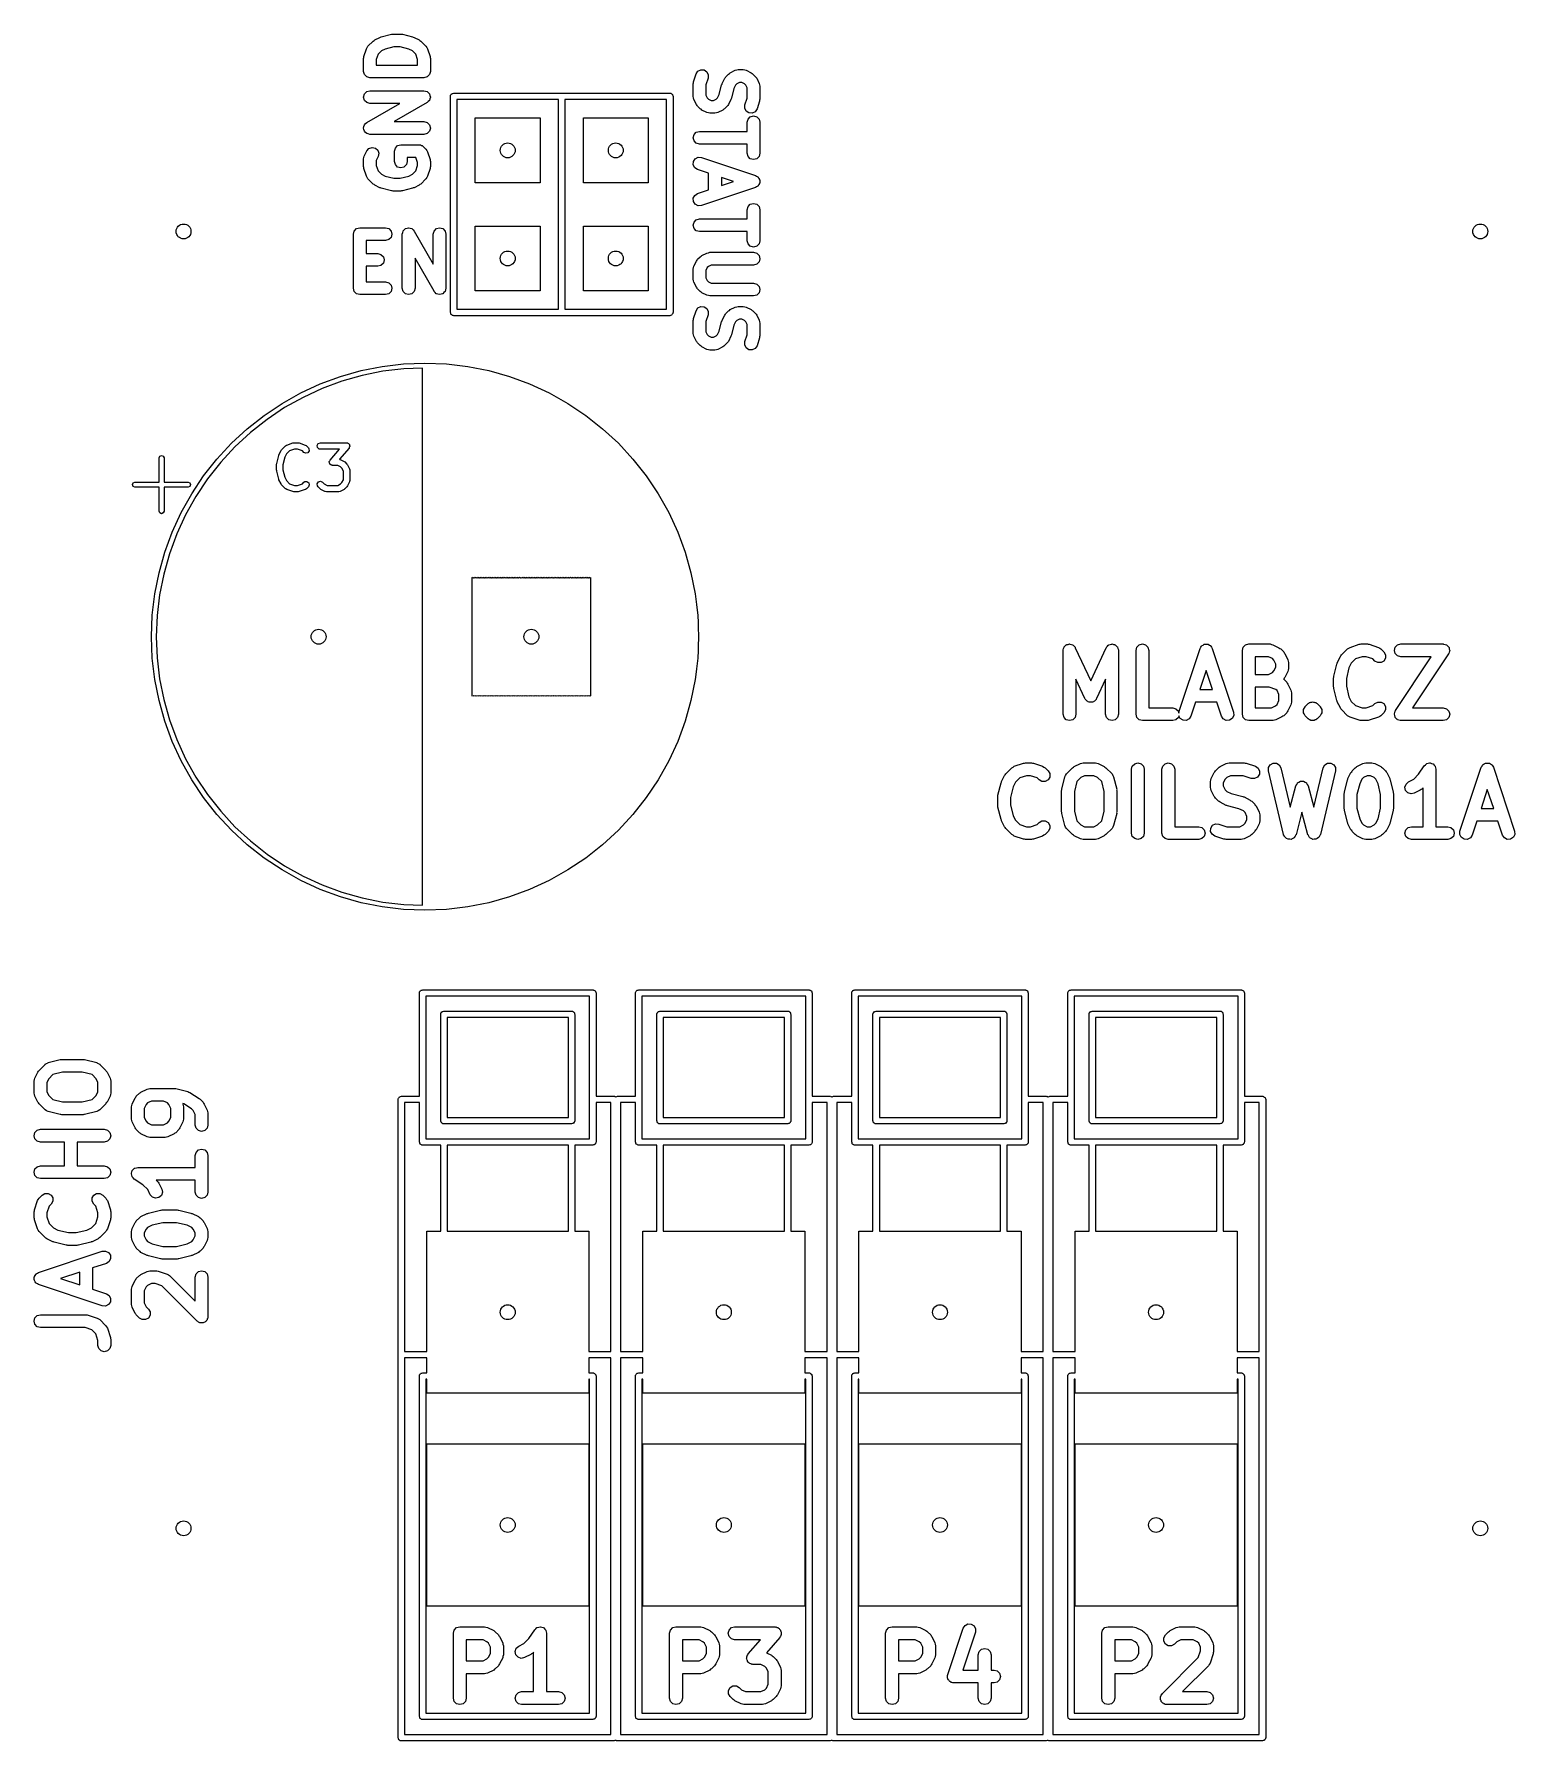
# Model space of a CAD drawing. Extents: x 0.06 to 1.43, y 0 to 1.58.
import ezdxf

# ---------------------------------------------------------------- set-up
doc = ezdxf.new("R2010")
doc.units = 0
doc.header["$MEASUREMENT"] = 0
doc.layers.add('BLACK', color=7, linetype='CONTINUOUS')

msp = doc.modelspace()

# ---------------------------------------------------------------- linework, layer by layer
at = {"layer": 'BLACK', "linetype": 'CONTINUOUS'}
for p, q in [((0.377, 1.5772), (0.3818, 1.5796)), ((0.3818, 1.5796), (0.3824, 1.5797)), ((0.3824, 1.5797), (0.383, 1.58)), ((0.383, 1.58), (0.3925, 1.5824)), ((0.3925, 1.5824), (0.3932, 1.5824)), ((0.3932, 1.5824), (0.3939, 1.5826)), ((0.3939, 1.5826), (0.4011, 1.5826)), ((0.4011, 1.5826), (0.4018, 1.5824)), ((0.4018, 1.5824), (0.4025, 1.5824)), ((0.4025, 1.5824), (0.412, 1.58)), ((0.412, 1.58), (0.4126, 1.5797)), ((0.4126, 1.5797), (0.4133, 1.5796)), ((0.4133, 1.5796), (0.418, 1.5772)), ((0.3669, 1.5619), (0.3693, 1.569)), ((0.3693, 1.569), (0.37, 1.5701)), ((0.37, 1.5701), (0.3707, 1.5713)), ((0.3707, 1.5713), (0.3755, 1.5761)), ((0.3755, 1.5761), (0.3763, 1.5766)), ((0.3763, 1.5766), (0.377, 1.5772)), ((0.3801, 1.564), (0.3784, 1.559)), ((0.3832, 1.5671), (0.3801, 1.564)), ((0.3865, 1.5687), (0.3832, 1.5671)), ((0.3947, 1.5708), (0.3865, 1.5687)), ((0.4004, 1.5708), (0.3947, 1.5708)), ((0.4086, 1.5687), (0.4004, 1.5708)), ((0.4119, 1.5671), (0.4086, 1.5687)), ((0.415, 1.564), (0.4119, 1.5671)), ((0.4166, 1.559), (0.415, 1.564)), ((0.418, 1.5772), (0.4187, 1.5766)), ((0.4187, 1.5766), (0.4195, 1.5761)), ((0.4195, 1.5761), (0.4243, 1.5713)), ((0.4243, 1.5713), (0.425, 1.5701)), ((0.425, 1.5701), (0.4257, 1.569)), ((0.4257, 1.569), (0.4281, 1.5619)), ((0.3666, 1.56), (0.3669, 1.5609)), ((0.3666, 1.5481), (0.3666, 1.56)), ((0.3674, 1.5451), (0.3666, 1.5481)), ((0.3669, 1.5609), (0.3669, 1.5619)), ((0.3784, 1.559), (0.3784, 1.554)), ((0.3784, 1.554), (0.4166, 1.554)), ((0.4166, 1.554), (0.4166, 1.559)), ((0.4284, 1.5481), (0.4276, 1.5451)), ((0.4281, 1.5619), (0.4282, 1.5609)), ((0.4282, 1.5609), (0.4284, 1.56)), ((0.4284, 1.56), (0.4284, 1.5481)), ((0.6743, 1.5457), (0.6759, 1.5482)), ((0.6759, 1.5482), (0.6787, 1.5496)), ((0.6787, 1.5496), (0.6817, 1.5494)), ((0.6817, 1.5494), (0.6843, 1.5477)), ((0.6843, 1.5477), (0.6856, 1.545)), ((0.7058, 1.5467), (0.7106, 1.5491)), ((0.7106, 1.5491), (0.7119, 1.5494)), ((0.7119, 1.5494), (0.7132, 1.5497)), ((0.7132, 1.5497), (0.718, 1.5497)), ((0.718, 1.5497), (0.7193, 1.5494)), ((0.7193, 1.5494), (0.7206, 1.5491)), ((0.7206, 1.5491), (0.7254, 1.5467)), ((0.3696, 1.543), (0.3674, 1.5451)), ((0.3725, 1.5422), (0.3696, 1.543)), ((0.4225, 1.5422), (0.3725, 1.5422)), ((0.4255, 1.543), (0.4225, 1.5422)), ((0.4276, 1.5451), (0.4255, 1.543)), ((0.6716, 1.5367), (0.6718, 1.5376)), ((0.6716, 1.5248), (0.6716, 1.5367)), ((0.6718, 1.5376), (0.6719, 1.5385)), ((0.6719, 1.5385), (0.6743, 1.5457)), ((0.6855, 1.5419), (0.6834, 1.5357)), ((0.6834, 1.5357), (0.6834, 1.5262)), ((0.6856, 1.545), (0.6855, 1.5419)), ((0.6957, 1.5268), (0.6979, 1.5357)), ((0.6979, 1.5357), (0.6983, 1.5363)), ((0.6983, 1.5363), (0.6984, 1.5369)), ((0.6984, 1.5369), (0.7008, 1.5417)), ((0.7008, 1.5417), (0.7014, 1.5424)), ((0.7014, 1.5424), (0.7019, 1.5432)), ((0.7019, 1.5432), (0.7043, 1.5456)), ((0.7043, 1.5456), (0.7051, 1.5461)), ((0.7051, 1.5461), (0.7058, 1.5467)), ((0.7092, 1.5322), (0.707, 1.5233)), ((0.7109, 1.5355), (0.7092, 1.5322)), ((0.7119, 1.5366), (0.7109, 1.5355)), ((0.7146, 1.5379), (0.7119, 1.5366)), ((0.7166, 1.5379), (0.7146, 1.5379)), ((0.7192, 1.5366), (0.7166, 1.5379)), ((0.7202, 1.5355), (0.7192, 1.5366)), ((0.7216, 1.5329), (0.7202, 1.5355)), ((0.7216, 1.5233), (0.7216, 1.5329)), ((0.7254, 1.5467), (0.7261, 1.5461)), ((0.7261, 1.5461), (0.7269, 1.5456)), ((0.7269, 1.5456), (0.7293, 1.5432)), ((0.7293, 1.5432), (0.7298, 1.5424)), ((0.7298, 1.5424), (0.7304, 1.5417)), ((0.7304, 1.5417), (0.7328, 1.5369)), ((0.7328, 1.5369), (0.733, 1.5356)), ((0.733, 1.5356), (0.7334, 1.5343)), ((0.7334, 1.5343), (0.7334, 1.5224)), ((0.3666, 1.5243), (0.3674, 1.5272)), ((0.3674, 1.5213), (0.3666, 1.5243)), ((0.3674, 1.5272), (0.3696, 1.5294)), ((0.3696, 1.5192), (0.3674, 1.5213)), ((0.3696, 1.5294), (0.3725, 1.5302)), ((0.3725, 1.5184), (0.3696, 1.5192)), ((0.3696, 1.5008), (0.4003, 1.5184)), ((0.3725, 1.5302), (0.4225, 1.5302)), ((0.4003, 1.5184), (0.3725, 1.5184)), ((0.4254, 1.5192), (0.3948, 1.5016)), ((0.4225, 1.5302), (0.4225, 1.5302)), ((0.4225, 1.5302), (0.424, 1.5298)), ((0.4225, 1.5302), (0.4225, 1.5302)), ((0.424, 1.5298), (0.4255, 1.5294)), ((0.4255, 1.5192), (0.4254, 1.5192)), ((0.4255, 1.5294), (0.4255, 1.5294)), ((0.4255, 1.5294), (0.4255, 1.5294)), ((0.4255, 1.5294), (0.4266, 1.5283)), ((0.4265, 1.5202), (0.4255, 1.5192)), ((0.4255, 1.5192), (0.4255, 1.5192)), ((0.4276, 1.5213), (0.4265, 1.5202)), ((0.4266, 1.5283), (0.4276, 1.5272)), ((0.4276, 1.5272), (0.4276, 1.5272)), ((0.4276, 1.5272), (0.4276, 1.5272)), ((0.4276, 1.5272), (0.428, 1.5258)), ((0.428, 1.5228), (0.4276, 1.5213)), ((0.4276, 1.5213), (0.4276, 1.5213)), ((0.4276, 1.5213), (0.4276, 1.5213)), ((0.428, 1.5258), (0.4284, 1.5243)), ((0.4284, 1.5243), (0.428, 1.5228)), ((0.4284, 1.5243), (0.4284, 1.5243)), ((0.4284, 1.5243), (0.4284, 1.5243)), ((0.447, 1.525), (0.4471, 1.5254)), ((0.447, 1.325), (0.447, 1.525)), ((0.4471, 1.5255), (0.4472, 1.5256)), ((0.4471, 1.5254), (0.4471, 1.5255)), ((0.4472, 1.526), (0.4477, 1.5266)), ((0.4472, 1.5256), (0.4472, 1.526)), ((0.4477, 1.5266), (0.4481, 1.5273)), ((0.4481, 1.5273), (0.4484, 1.5274)), ((0.4484, 1.5274), (0.4485, 1.5276)), ((0.4485, 1.5276), (0.4493, 1.5277)), ((0.4493, 1.5277), (0.45, 1.528)), ((0.45, 1.528), (0.55, 1.528)), ((0.453, 1.522), (0.453, 1.328)), ((0.547, 1.522), (0.453, 1.522)), ((0.547, 1.328), (0.547, 1.522)), ((0.55, 1.528), (0.65, 1.528)), ((0.553, 1.522), (0.553, 1.328)), ((0.647, 1.522), (0.553, 1.522)), ((0.647, 1.328), (0.647, 1.522)), ((0.65, 1.528), (0.6504, 1.5279)), ((0.6504, 1.5279), (0.6505, 1.5279)), ((0.6505, 1.5279), (0.6506, 1.5278)), ((0.6506, 1.5278), (0.651, 1.5278)), ((0.651, 1.5278), (0.6516, 1.5273)), ((0.6516, 1.5273), (0.6523, 1.5269)), ((0.6523, 1.5269), (0.6524, 1.5266)), ((0.6524, 1.5266), (0.6526, 1.5265)), ((0.6526, 1.5265), (0.6527, 1.5257)), ((0.6527, 1.5257), (0.653, 1.525)), ((0.653, 1.525), (0.653, 1.325)), ((0.6719, 1.5235), (0.6716, 1.5248)), ((0.6722, 1.5221), (0.6719, 1.5235)), ((0.6746, 1.5174), (0.6722, 1.5221)), ((0.6752, 1.5166), (0.6746, 1.5174)), ((0.6757, 1.5158), (0.6752, 1.5166)), ((0.6834, 1.5262), (0.6847, 1.5235)), ((0.6847, 1.5235), (0.6857, 1.5225)), ((0.6857, 1.5225), (0.6884, 1.5211)), ((0.6884, 1.5211), (0.6904, 1.5211)), ((0.6904, 1.5211), (0.693, 1.5225)), ((0.693, 1.5225), (0.6941, 1.5235)), ((0.6941, 1.5235), (0.6957, 1.5268)), ((0.7036, 1.5166), (0.7031, 1.5158)), ((0.7042, 1.5174), (0.7036, 1.5166)), ((0.7066, 1.5221), (0.7042, 1.5174)), ((0.7067, 1.5228), (0.7066, 1.5221)), ((0.707, 1.5233), (0.7067, 1.5228)), ((0.7193, 1.5141), (0.7195, 1.5171)), ((0.7195, 1.5171), (0.7216, 1.5233)), ((0.7331, 1.5205), (0.7307, 1.5134)), ((0.7334, 1.5224), (0.7331, 1.5215)), ((0.7331, 1.5215), (0.7331, 1.5205)), ((0.3685, 1.4998), (0.3696, 1.5008)), ((0.3696, 1.5008), (0.3696, 1.5008)), ((0.3696, 1.5008), (0.3696, 1.5008)), ((0.3948, 1.5016), (0.4225, 1.5016)), ((0.4225, 1.5016), (0.4255, 1.5008)), ((0.4255, 1.5008), (0.4276, 1.4987)), ((0.47, 1.445), (0.47, 1.505)), ((0.47, 1.505), (0.53, 1.505)), ((0.53, 1.505), (0.53, 1.445)), ((0.57, 1.445), (0.57, 1.505)), ((0.57, 1.505), (0.63, 1.505)), ((0.63, 1.505), (0.63, 1.445)), ((0.6781, 1.5134), (0.6757, 1.5158)), ((0.6789, 1.513), (0.6781, 1.5134)), ((0.6796, 1.5123), (0.6789, 1.513)), ((0.6844, 1.51), (0.6796, 1.5123)), ((0.6857, 1.5097), (0.6844, 1.51)), ((0.687, 1.5093), (0.6857, 1.5097)), ((0.6918, 1.5093), (0.687, 1.5093)), ((0.6931, 1.5097), (0.6918, 1.5093)), ((0.6944, 1.51), (0.6931, 1.5097)), ((0.6992, 1.5123), (0.6944, 1.51)), ((0.6999, 1.513), (0.6992, 1.5123)), ((0.7007, 1.5134), (0.6999, 1.513)), ((0.7031, 1.5158), (0.7007, 1.5134)), ((0.7207, 1.5113), (0.7193, 1.5141)), ((0.7232, 1.5096), (0.7207, 1.5113)), ((0.7216, 1.501), (0.7224, 1.5039)), ((0.7216, 1.4926), (0.7216, 1.501)), ((0.7224, 1.5039), (0.7245, 1.5061)), ((0.7263, 1.5095), (0.7232, 1.5096)), ((0.7245, 1.5061), (0.7275, 1.5069)), ((0.729, 1.5108), (0.7263, 1.5095)), ((0.7275, 1.5069), (0.7304, 1.5061)), ((0.7307, 1.5134), (0.729, 1.5108)), ((0.7304, 1.5061), (0.7326, 1.5039)), ((0.7326, 1.5039), (0.7334, 1.501)), ((0.7334, 1.501), (0.7334, 1.4724)), ((0.3666, 1.4957), (0.367, 1.4972)), ((0.367, 1.4942), (0.3666, 1.4957)), ((0.3666, 1.4957), (0.3666, 1.4957)), ((0.3666, 1.4957), (0.3666, 1.4957)), ((0.367, 1.4972), (0.3674, 1.4987)), ((0.3674, 1.4928), (0.367, 1.4942)), ((0.3674, 1.4987), (0.3685, 1.4998)), ((0.3674, 1.4987), (0.3674, 1.4987)), ((0.3674, 1.4987), (0.3674, 1.4987)), ((0.3685, 1.4917), (0.3674, 1.4928)), ((0.3674, 1.4928), (0.3674, 1.4928)), ((0.3674, 1.4928), (0.3674, 1.4928)), ((0.3695, 1.4906), (0.3685, 1.4917)), ((0.3696, 1.4906), (0.3695, 1.4906)), ((0.371, 1.4902), (0.3696, 1.4906)), ((0.3696, 1.4906), (0.3696, 1.4906)), ((0.3725, 1.4898), (0.371, 1.4902)), ((0.4225, 1.4898), (0.3725, 1.4898)), ((0.3725, 1.4898), (0.3725, 1.4898)), ((0.3725, 1.4898), (0.3725, 1.4898)), ((0.4255, 1.4906), (0.4225, 1.4898)), ((0.4276, 1.4928), (0.4255, 1.4906)), ((0.4276, 1.4987), (0.4284, 1.4957)), ((0.4284, 1.4957), (0.4276, 1.4928)), ((0.6716, 1.4867), (0.6724, 1.4896)), ((0.6724, 1.4837), (0.6716, 1.4867)), ((0.6724, 1.4896), (0.6745, 1.4918)), ((0.6745, 1.4918), (0.6775, 1.4926)), ((0.6775, 1.4926), (0.7216, 1.4926)), ((0.367, 1.4685), (0.3672, 1.4698)), ((0.3672, 1.4698), (0.3696, 1.4745)), ((0.3696, 1.4745), (0.3716, 1.4768)), ((0.3716, 1.4768), (0.3745, 1.4778)), ((0.3745, 1.4778), (0.3775, 1.4772)), ((0.3775, 1.4772), (0.3798, 1.4752)), ((0.3802, 1.4693), (0.3784, 1.4657)), ((0.3798, 1.4752), (0.3808, 1.4723)), ((0.3808, 1.4723), (0.3802, 1.4693)), ((0.3952, 1.4743), (0.396, 1.4772)), ((0.3952, 1.4648), (0.3952, 1.4743)), ((0.396, 1.4772), (0.3981, 1.4794)), ((0.3981, 1.4794), (0.4011, 1.4802)), ((0.4011, 1.4802), (0.4178, 1.4802)), ((0.4178, 1.4802), (0.4185, 1.48)), ((0.4185, 1.48), (0.4193, 1.48)), ((0.4193, 1.48), (0.42, 1.4796)), ((0.42, 1.4796), (0.4207, 1.4794)), ((0.4207, 1.4794), (0.4213, 1.4789)), ((0.4213, 1.4789), (0.4219, 1.4785)), ((0.4219, 1.4785), (0.4243, 1.4761)), ((0.4243, 1.4761), (0.425, 1.4749)), ((0.425, 1.4749), (0.4257, 1.4738)), ((0.4257, 1.4738), (0.4281, 1.4666)), ((0.6745, 1.4816), (0.6724, 1.4837)), ((0.6775, 1.4808), (0.6745, 1.4816)), ((0.7216, 1.4808), (0.6775, 1.4808)), ((0.7216, 1.4724), (0.7216, 1.4808)), ((0.7224, 1.4694), (0.7216, 1.4724)), ((0.7245, 1.4673), (0.7224, 1.4694)), ((0.7326, 1.4694), (0.7304, 1.4673)), ((0.7334, 1.4724), (0.7326, 1.4694)), ((0.3666, 1.4671), (0.367, 1.4685)), ((0.3666, 1.46), (0.3666, 1.4671)), ((0.3669, 1.4591), (0.3666, 1.46)), ((0.3669, 1.4581), (0.3669, 1.4591)), ((0.3693, 1.451), (0.3669, 1.4581)), ((0.3784, 1.4657), (0.3784, 1.461)), ((0.3784, 1.461), (0.3801, 1.456)), ((0.3801, 1.456), (0.3832, 1.4529)), ((0.3832, 1.4529), (0.3865, 1.4513)), ((0.396, 1.4618), (0.3952, 1.4648)), ((0.3981, 1.4596), (0.396, 1.4618)), ((0.4011, 1.4589), (0.3981, 1.4596)), ((0.404, 1.4596), (0.4011, 1.4589)), ((0.4062, 1.4618), (0.404, 1.4596)), ((0.407, 1.4648), (0.4062, 1.4618)), ((0.4151, 1.4684), (0.407, 1.4684)), ((0.407, 1.4684), (0.407, 1.4648)), ((0.4086, 1.4513), (0.4119, 1.4529)), ((0.4119, 1.4529), (0.415, 1.456)), ((0.415, 1.456), (0.4166, 1.461)), ((0.4166, 1.4638), (0.4151, 1.4684)), ((0.4166, 1.461), (0.4166, 1.4638)), ((0.4281, 1.4581), (0.4257, 1.451)), ((0.4281, 1.4666), (0.4282, 1.4657)), ((0.4282, 1.4591), (0.4281, 1.4581)), ((0.4282, 1.4657), (0.4284, 1.4648)), ((0.4284, 1.46), (0.4282, 1.4591)), ((0.4284, 1.4648), (0.4284, 1.46)), ((0.6717, 1.4617), (0.6719, 1.4647)), ((0.6731, 1.4589), (0.6717, 1.4617)), ((0.6719, 1.4647), (0.6736, 1.4673)), ((0.6756, 1.4573), (0.6731, 1.4589)), ((0.6736, 1.4673), (0.6763, 1.4686)), ((0.6859, 1.4538), (0.6756, 1.4573)), ((0.6763, 1.4686), (0.6794, 1.4685)), ((0.6794, 1.4685), (0.7294, 1.4518)), ((0.6859, 1.4385), (0.6859, 1.4538)), ((0.7275, 1.4665), (0.7245, 1.4673)), ((0.7304, 1.4673), (0.7275, 1.4665)), ((0.37, 1.4499), (0.3693, 1.451)), ((0.3707, 1.4487), (0.37, 1.4499)), ((0.3755, 1.4439), (0.3707, 1.4487)), ((0.3763, 1.4434), (0.3755, 1.4439)), ((0.377, 1.4428), (0.3763, 1.4434)), ((0.3818, 1.4404), (0.377, 1.4428)), ((0.3824, 1.4403), (0.3818, 1.4404)), ((0.383, 1.44), (0.3824, 1.4403)), ((0.3925, 1.4376), (0.383, 1.44)), ((0.3865, 1.4513), (0.3947, 1.4492)), ((0.3932, 1.4376), (0.3925, 1.4376)), ((0.3939, 1.4374), (0.3932, 1.4376)), ((0.4011, 1.4374), (0.3939, 1.4374)), ((0.3947, 1.4492), (0.4004, 1.4492)), ((0.4004, 1.4492), (0.4086, 1.4513)), ((0.4018, 1.4376), (0.4011, 1.4374)), ((0.4025, 1.4376), (0.4018, 1.4376)), ((0.412, 1.44), (0.4025, 1.4376)), ((0.4126, 1.4403), (0.412, 1.44)), ((0.4133, 1.4404), (0.4126, 1.4403)), ((0.418, 1.4428), (0.4133, 1.4404)), ((0.4187, 1.4434), (0.418, 1.4428)), ((0.4195, 1.4439), (0.4187, 1.4434)), ((0.4243, 1.4487), (0.4195, 1.4439)), ((0.425, 1.4499), (0.4243, 1.4487)), ((0.4257, 1.451), (0.425, 1.4499)), ((0.53, 1.445), (0.47, 1.445)), ((0.63, 1.445), (0.57, 1.445)), ((0.6756, 1.4351), (0.6859, 1.4385)), ((0.7294, 1.4406), (0.6794, 1.4239)), ((0.7088, 1.4462), (0.6977, 1.4499)), ((0.6977, 1.4499), (0.6977, 1.4425)), ((0.6977, 1.4425), (0.7088, 1.4462)), ((0.7294, 1.4518), (0.7303, 1.4511)), ((0.7303, 1.4412), (0.7294, 1.4406)), ((0.7303, 1.4511), (0.7314, 1.4506)), ((0.7314, 1.4418), (0.7303, 1.4412)), ((0.7314, 1.4506), (0.7316, 1.4503)), ((0.7316, 1.4421), (0.7314, 1.4418)), ((0.7316, 1.4503), (0.7319, 1.4501)), ((0.7319, 1.4423), (0.7316, 1.4421)), ((0.7319, 1.4501), (0.7324, 1.449)), ((0.7324, 1.4433), (0.7319, 1.4423)), ((0.7324, 1.449), (0.7331, 1.4481)), ((0.7331, 1.4443), (0.7324, 1.4433)), ((0.7331, 1.4481), (0.7331, 1.4477)), ((0.7331, 1.4477), (0.7333, 1.4474)), ((0.7333, 1.445), (0.7331, 1.4447)), ((0.7331, 1.4447), (0.7331, 1.4443)), ((0.7333, 1.4474), (0.7332, 1.4462)), ((0.7332, 1.4462), (0.7333, 1.445)), ((0.6717, 1.4307), (0.6731, 1.4334)), ((0.6719, 1.4277), (0.6717, 1.4307)), ((0.6736, 1.4251), (0.6719, 1.4277)), ((0.6731, 1.4334), (0.6756, 1.4351)), ((0.6763, 1.4237), (0.6736, 1.4251)), ((0.6794, 1.4239), (0.6763, 1.4237)), ((0.7216, 1.42), (0.7224, 1.423)), ((0.7224, 1.423), (0.7245, 1.4251)), ((0.7245, 1.4251), (0.7275, 1.4259)), ((0.7275, 1.4259), (0.7304, 1.4251)), ((0.7304, 1.4251), (0.7326, 1.423)), ((0.7326, 1.423), (0.7334, 1.42)), ((0.6716, 1.4057), (0.6724, 1.4087)), ((0.6724, 1.4028), (0.6716, 1.4057)), ((0.6724, 1.4087), (0.6745, 1.4108)), ((0.6745, 1.4108), (0.6775, 1.4116)), ((0.6775, 1.4116), (0.7216, 1.4116)), ((0.7216, 1.4116), (0.7216, 1.42)), ((0.7334, 1.42), (0.7334, 1.3914)), ((0.3572, 1.3975), (0.358, 1.4004)), ((0.3572, 1.3475), (0.3572, 1.3975)), ((0.358, 1.4004), (0.3601, 1.4026)), ((0.3601, 1.4026), (0.3631, 1.4034)), ((0.3631, 1.4034), (0.3869, 1.4034)), ((0.3869, 1.3916), (0.369, 1.3916)), ((0.369, 1.3916), (0.369, 1.3796)), ((0.3869, 1.4034), (0.3899, 1.4026)), ((0.3899, 1.3924), (0.3869, 1.3916)), ((0.3899, 1.4026), (0.392, 1.4004)), ((0.392, 1.3945), (0.3899, 1.3924)), ((0.392, 1.4004), (0.3928, 1.3975)), ((0.3928, 1.3975), (0.392, 1.3945)), ((0.4024, 1.3975), (0.4028, 1.399)), ((0.4024, 1.3475), (0.4024, 1.3975)), ((0.4024, 1.3975), (0.4024, 1.3975)), ((0.4024, 1.3975), (0.4024, 1.3975)), ((0.4028, 1.399), (0.4032, 1.4004)), ((0.4032, 1.4005), (0.4043, 1.4015)), ((0.4032, 1.4004), (0.4032, 1.4005)), ((0.4032, 1.4004), (0.4032, 1.4004)), ((0.4043, 1.4015), (0.4054, 1.4026)), ((0.4054, 1.4026), (0.4069, 1.403)), ((0.4054, 1.4026), (0.4054, 1.4026)), ((0.4054, 1.4026), (0.4054, 1.4026)), ((0.4069, 1.403), (0.4083, 1.4034)), ((0.4083, 1.4034), (0.4083, 1.4034)), ((0.4083, 1.4034), (0.4084, 1.4034)), ((0.4084, 1.4034), (0.4098, 1.403)), ((0.4098, 1.403), (0.4113, 1.4026)), ((0.4113, 1.4026), (0.4113, 1.4026)), ((0.4113, 1.4026), (0.4113, 1.4026)), ((0.4113, 1.4026), (0.4124, 1.4015)), ((0.4124, 1.4015), (0.4134, 1.4004)), ((0.4134, 1.4004), (0.4135, 1.4004)), ((0.4135, 1.4004), (0.4135, 1.4004)), ((0.4135, 1.4004), (0.431, 1.3697)), ((0.431, 1.3975), (0.4318, 1.4004)), ((0.431, 1.3697), (0.431, 1.3975)), ((0.4318, 1.4004), (0.434, 1.4026)), ((0.434, 1.4026), (0.4369, 1.4034)), ((0.4369, 1.4034), (0.4399, 1.4026)), ((0.4399, 1.4026), (0.442, 1.4004)), ((0.442, 1.4004), (0.4428, 1.3975)), ((0.4428, 1.3975), (0.4428, 1.3475)), ((0.47, 1.345), (0.47, 1.405)), ((0.47, 1.405), (0.53, 1.405)), ((0.53, 1.405), (0.53, 1.345)), ((0.57, 1.345), (0.57, 1.405)), ((0.57, 1.405), (0.63, 1.405)), ((0.63, 1.405), (0.63, 1.345)), ((0.6745, 1.4006), (0.6724, 1.4028)), ((0.6775, 1.3998), (0.6745, 1.4006)), ((0.7216, 1.3998), (0.6775, 1.3998)), ((0.7216, 1.3914), (0.7216, 1.3998)), ((0.7224, 1.3885), (0.7216, 1.3914)), ((0.7334, 1.3914), (0.7326, 1.3885)), ((0.369, 1.3796), (0.3798, 1.3796)), ((0.3798, 1.3796), (0.3827, 1.3788)), ((0.3827, 1.3788), (0.3849, 1.3766)), ((0.3849, 1.3766), (0.3857, 1.3737)), ((0.4318, 1.3446), (0.4142, 1.3752)), ((0.4142, 1.3752), (0.4142, 1.3475)), ((0.6752, 1.3734), (0.6757, 1.3742)), ((0.6757, 1.3742), (0.6781, 1.3766)), ((0.6781, 1.3766), (0.6789, 1.377)), ((0.6789, 1.377), (0.6796, 1.3777)), ((0.6796, 1.3777), (0.6844, 1.38)), ((0.6844, 1.38), (0.6857, 1.3803)), ((0.6857, 1.3803), (0.687, 1.3807)), ((0.687, 1.3807), (0.7275, 1.3807)), ((0.7245, 1.3863), (0.7224, 1.3885)), ((0.7275, 1.3855), (0.7245, 1.3863)), ((0.7304, 1.3863), (0.7275, 1.3855)), ((0.7275, 1.3807), (0.7304, 1.3799)), ((0.7326, 1.3885), (0.7304, 1.3863)), ((0.7304, 1.3799), (0.7326, 1.3777)), ((0.7326, 1.3777), (0.7334, 1.3748)), ((0.7334, 1.3748), (0.7326, 1.3718)), ((0.3798, 1.3678), (0.369, 1.3678)), ((0.369, 1.3678), (0.369, 1.3534)), ((0.3827, 1.3686), (0.3798, 1.3678)), ((0.3849, 1.3707), (0.3827, 1.3686)), ((0.3857, 1.3737), (0.3849, 1.3707)), ((0.6716, 1.3652), (0.6719, 1.3665)), ((0.6716, 1.3557), (0.6716, 1.3652)), ((0.6719, 1.3665), (0.6722, 1.3679)), ((0.6722, 1.3679), (0.6746, 1.3726)), ((0.6746, 1.3726), (0.6752, 1.3734)), ((0.6847, 1.3665), (0.6834, 1.3638)), ((0.6834, 1.3638), (0.6834, 1.3571)), ((0.6857, 1.3675), (0.6847, 1.3665)), ((0.6884, 1.3689), (0.6857, 1.3675)), ((0.7275, 1.3689), (0.6884, 1.3689)), ((0.7304, 1.3696), (0.7275, 1.3689)), ((0.7326, 1.3718), (0.7304, 1.3696)), ((0.358, 1.3445), (0.3572, 1.3475)), ((0.3601, 1.3424), (0.358, 1.3445)), ((0.3631, 1.3416), (0.3601, 1.3424)), ((0.369, 1.3534), (0.3869, 1.3534)), ((0.3869, 1.3534), (0.3899, 1.3526)), ((0.3899, 1.3424), (0.3869, 1.3416)), ((0.3899, 1.3526), (0.392, 1.3504)), ((0.392, 1.3445), (0.3899, 1.3424)), ((0.392, 1.3504), (0.3928, 1.3475)), ((0.3928, 1.3475), (0.392, 1.3445)), ((0.4032, 1.3445), (0.4024, 1.3475)), ((0.4054, 1.3424), (0.4032, 1.3445)), ((0.4083, 1.3416), (0.4054, 1.3424)), ((0.4113, 1.3424), (0.4083, 1.3416)), ((0.4134, 1.3445), (0.4113, 1.3424)), ((0.4142, 1.3475), (0.4134, 1.3445)), ((0.4318, 1.3445), (0.4318, 1.3446)), ((0.4329, 1.3435), (0.4318, 1.3445)), ((0.4318, 1.3445), (0.4318, 1.3445)), ((0.4339, 1.3424), (0.4329, 1.3435)), ((0.434, 1.3424), (0.4339, 1.3424)), ((0.4339, 1.3424), (0.4339, 1.3424)), ((0.4354, 1.342), (0.434, 1.3424)), ((0.4398, 1.3424), (0.4384, 1.342)), ((0.4399, 1.3424), (0.4398, 1.3424)), ((0.4398, 1.3424), (0.4398, 1.3424)), ((0.4409, 1.3434), (0.4399, 1.3424)), ((0.442, 1.3445), (0.4409, 1.3434)), ((0.4424, 1.346), (0.442, 1.3445)), ((0.442, 1.3445), (0.442, 1.3445)), ((0.442, 1.3445), (0.442, 1.3445)), ((0.4428, 1.3475), (0.4424, 1.346)), ((0.4428, 1.3475), (0.4428, 1.3475)), ((0.4428, 1.3475), (0.4428, 1.3475)), ((0.53, 1.345), (0.47, 1.345)), ((0.63, 1.345), (0.57, 1.345)), ((0.6719, 1.3544), (0.6716, 1.3557)), ((0.6722, 1.3531), (0.6719, 1.3544)), ((0.6746, 1.3483), (0.6722, 1.3531)), ((0.6752, 1.3476), (0.6746, 1.3483)), ((0.6757, 1.3468), (0.6752, 1.3476)), ((0.6781, 1.3444), (0.6757, 1.3468)), ((0.6789, 1.3439), (0.6781, 1.3444)), ((0.6796, 1.3433), (0.6789, 1.3439)), ((0.6844, 1.3409), (0.6796, 1.3433)), ((0.6834, 1.3571), (0.6847, 1.3545)), ((0.6847, 1.3545), (0.6857, 1.3534)), ((0.6857, 1.3534), (0.6884, 1.3521)), ((0.6884, 1.3521), (0.7275, 1.3521)), ((0.7275, 1.3521), (0.7304, 1.3513)), ((0.7304, 1.3513), (0.7326, 1.3491)), ((0.7326, 1.3432), (0.7304, 1.3411)), ((0.7326, 1.3491), (0.7334, 1.3462)), ((0.7334, 1.3462), (0.7326, 1.3432)), ((0.3869, 1.3416), (0.3631, 1.3416)), ((0.4369, 1.3416), (0.4354, 1.342)), ((0.4384, 1.342), (0.4369, 1.3416)), ((0.4369, 1.3416), (0.4369, 1.3416)), ((0.4369, 1.3416), (0.4369, 1.3416)), ((0.453, 1.328), (0.547, 1.328)), ((0.553, 1.328), (0.647, 1.328)), ((0.6719, 1.3195), (0.6743, 1.3266)), ((0.6743, 1.3266), (0.6759, 1.3292)), ((0.6759, 1.3292), (0.6787, 1.3305)), ((0.6787, 1.3305), (0.6817, 1.3304)), ((0.6817, 1.3304), (0.6843, 1.3287)), ((0.6843, 1.3287), (0.6856, 1.3259)), ((0.6857, 1.3406), (0.6844, 1.3409)), ((0.687, 1.3403), (0.6857, 1.3406)), ((0.7275, 1.3403), (0.687, 1.3403)), ((0.7019, 1.3242), (0.7043, 1.3266)), ((0.7043, 1.3266), (0.7051, 1.327)), ((0.7051, 1.327), (0.7058, 1.3277)), ((0.7058, 1.3277), (0.7106, 1.33)), ((0.7106, 1.33), (0.7119, 1.3303)), ((0.7119, 1.3303), (0.7132, 1.3307)), ((0.7132, 1.3307), (0.718, 1.3307)), ((0.718, 1.3307), (0.7193, 1.3303)), ((0.7193, 1.3303), (0.7206, 1.33)), ((0.7206, 1.33), (0.7254, 1.3277)), ((0.7254, 1.3277), (0.7261, 1.327)), ((0.7261, 1.327), (0.7269, 1.3266)), ((0.7269, 1.3266), (0.7293, 1.3242)), ((0.7304, 1.3411), (0.7275, 1.3403)), ((0.4473, 1.3243), (0.447, 1.325)), ((0.4474, 1.3235), (0.4473, 1.3243)), ((0.4476, 1.3234), (0.4474, 1.3235)), ((0.4477, 1.3231), (0.4476, 1.3234)), ((0.4484, 1.3227), (0.4477, 1.3231)), ((0.449, 1.3222), (0.4484, 1.3227)), ((0.4494, 1.3222), (0.449, 1.3222)), ((0.4495, 1.3221), (0.4494, 1.3222)), ((0.4496, 1.3221), (0.4495, 1.3221)), ((0.45, 1.322), (0.4496, 1.3221)), ((0.55, 1.322), (0.45, 1.322)), ((0.65, 1.322), (0.55, 1.322)), ((0.6507, 1.3223), (0.65, 1.322)), ((0.6515, 1.3224), (0.6507, 1.3223)), ((0.6516, 1.3226), (0.6515, 1.3224)), ((0.6519, 1.3227), (0.6516, 1.3226)), ((0.6523, 1.3234), (0.6519, 1.3227)), ((0.6528, 1.324), (0.6523, 1.3234)), ((0.6529, 1.3245), (0.6528, 1.3244)), ((0.6528, 1.3244), (0.6528, 1.324)), ((0.653, 1.325), (0.6529, 1.3246)), ((0.6529, 1.3246), (0.6529, 1.3245)), ((0.6716, 1.3176), (0.6718, 1.3185)), ((0.6716, 1.3057), (0.6716, 1.3176)), ((0.6718, 1.3185), (0.6719, 1.3195)), ((0.6855, 1.3229), (0.6834, 1.3167)), ((0.6834, 1.3167), (0.6834, 1.3071)), ((0.6856, 1.3259), (0.6855, 1.3229)), ((0.6957, 1.3078), (0.6979, 1.3167)), ((0.6979, 1.3167), (0.6983, 1.3172)), ((0.6983, 1.3172), (0.6984, 1.3179)), ((0.6984, 1.3179), (0.7008, 1.3226)), ((0.7008, 1.3226), (0.7014, 1.3234)), ((0.7014, 1.3234), (0.7019, 1.3242)), ((0.7092, 1.3132), (0.707, 1.3043)), ((0.7109, 1.3165), (0.7092, 1.3132)), ((0.7119, 1.3175), (0.7109, 1.3165)), ((0.7146, 1.3189), (0.7119, 1.3175)), ((0.7166, 1.3189), (0.7146, 1.3189)), ((0.7192, 1.3175), (0.7166, 1.3189)), ((0.7202, 1.3165), (0.7192, 1.3175)), ((0.7216, 1.3138), (0.7202, 1.3165)), ((0.7216, 1.3043), (0.7216, 1.3138)), ((0.7293, 1.3242), (0.7298, 1.3234)), ((0.7298, 1.3234), (0.7304, 1.3226)), ((0.7304, 1.3226), (0.7328, 1.3179)), ((0.7328, 1.3179), (0.733, 1.3165)), ((0.733, 1.3165), (0.7334, 1.3152)), ((0.7334, 1.3152), (0.7334, 1.3033)), ((0.6719, 1.3044), (0.6716, 1.3057)), ((0.6722, 1.3031), (0.6719, 1.3044)), ((0.6746, 1.2983), (0.6722, 1.3031)), ((0.6752, 1.2976), (0.6746, 1.2983)), ((0.6757, 1.2968), (0.6752, 1.2976)), ((0.6781, 1.2944), (0.6757, 1.2968)), ((0.6834, 1.3071), (0.6847, 1.3045)), ((0.6847, 1.3045), (0.6857, 1.3034)), ((0.6857, 1.3034), (0.6884, 1.3021)), ((0.6884, 1.3021), (0.6904, 1.3021)), ((0.6904, 1.3021), (0.693, 1.3034)), ((0.693, 1.3034), (0.6941, 1.3045)), ((0.6941, 1.3045), (0.6957, 1.3078)), ((0.7031, 1.2968), (0.7007, 1.2944)), ((0.7036, 1.2976), (0.7031, 1.2968)), ((0.7042, 1.2983), (0.7036, 1.2976)), ((0.7066, 1.3031), (0.7042, 1.2983)), ((0.7067, 1.3037), (0.7066, 1.3031)), ((0.707, 1.3043), (0.7067, 1.3037)), ((0.7193, 1.295), (0.7195, 1.2981)), ((0.7207, 1.2923), (0.7193, 1.295)), ((0.7195, 1.2981), (0.7216, 1.3043)), ((0.7331, 1.3015), (0.7307, 1.2943)), ((0.7334, 1.3033), (0.7331, 1.3024)), ((0.7331, 1.3024), (0.7331, 1.3015)), ((0.6789, 1.2939), (0.6781, 1.2944)), ((0.6796, 1.2933), (0.6789, 1.2939)), ((0.6844, 1.2909), (0.6796, 1.2933)), ((0.6857, 1.2906), (0.6844, 1.2909)), ((0.687, 1.2903), (0.6857, 1.2906)), ((0.6918, 1.2903), (0.687, 1.2903)), ((0.6931, 1.2906), (0.6918, 1.2903)), ((0.6944, 1.2909), (0.6931, 1.2906)), ((0.6992, 1.2933), (0.6944, 1.2909)), ((0.6999, 1.2939), (0.6992, 1.2933)), ((0.7007, 1.2944), (0.6999, 1.2939)), ((0.7232, 1.2906), (0.7207, 1.2923)), ((0.7263, 1.2904), (0.7232, 1.2906)), ((0.729, 1.2918), (0.7263, 1.2904)), ((0.7307, 1.2943), (0.729, 1.2918)), ((0.3265, 1.2589), (0.3452, 1.2658)), ((0.3452, 1.2658), (0.3643, 1.2712)), ((0.3654, 1.2667), (0.3466, 1.2614)), ((0.3643, 1.2712), (0.3838, 1.275)), ((0.3845, 1.2706), (0.3654, 1.2667)), ((0.3838, 1.275), (0.4036, 1.2774)), ((0.4039, 1.2729), (0.3845, 1.2706)), ((0.4036, 1.2774), (0.4234, 1.2781)), ((0.4211, 1.2735), (0.4039, 1.2729)), ((0.4211, 0.7765), (0.4211, 1.2735)), ((0.4234, 1.2781), (0.4433, 1.2774)), ((0.4433, 1.2774), (0.463, 1.275)), ((0.463, 1.275), (0.4825, 1.2712)), ((0.4825, 1.2712), (0.5017, 1.2658)), ((0.5017, 1.2658), (0.5203, 1.2589)), ((0.2912, 1.2408), (0.3085, 1.2506)), ((0.3085, 1.2506), (0.3265, 1.2589)), ((0.3283, 1.2547), (0.3106, 1.2465)), ((0.3466, 1.2614), (0.3283, 1.2547)), ((0.5203, 1.2589), (0.5384, 1.2506)), ((0.5384, 1.2506), (0.5557, 1.2408)), ((0.2746, 1.2298), (0.2912, 1.2408)), ((0.2935, 1.237), (0.2773, 1.2261)), ((0.3106, 1.2465), (0.2935, 1.237)), ((0.5557, 1.2408), (0.5722, 1.2298)), ((0.2444, 1.204), (0.259, 1.2175)), ((0.259, 1.2175), (0.2746, 1.2298)), ((0.2773, 1.2261), (0.262, 1.214)), ((0.5722, 1.2298), (0.5878, 1.2175)), ((0.5878, 1.2175), (0.6024, 1.204)), ((0.2309, 1.1894), (0.2444, 1.204)), ((0.2476, 1.2008), (0.2344, 1.1865)), ((0.262, 1.214), (0.2476, 1.2008)), ((0.2907, 1.1979), (0.2945, 1.2017)), ((0.2945, 1.2017), (0.2953, 1.2023)), ((0.2953, 1.2023), (0.2955, 1.2023)), ((0.2955, 1.2023), (0.2956, 1.2024)), ((0.2956, 1.2024), (0.3013, 1.2043)), ((0.3013, 1.2043), (0.3021, 1.2044)), ((0.3021, 1.2044), (0.3022, 1.2044)), ((0.3022, 1.2044), (0.3059, 1.2044)), ((0.3059, 1.2044), (0.3068, 1.2043)), ((0.3068, 1.2043), (0.3069, 1.2043)), ((0.3069, 1.2043), (0.3125, 1.2024)), ((0.3125, 1.2024), (0.3134, 1.2019)), ((0.3134, 1.2019), (0.3135, 1.2018)), ((0.3135, 1.2018), (0.3137, 1.2017)), ((0.3137, 1.2017), (0.3155, 1.1998)), ((0.3237, 1.202), (0.3247, 1.2037)), ((0.324, 1.2), (0.3237, 1.202)), ((0.3247, 1.2037), (0.3266, 1.2044)), ((0.3266, 1.2044), (0.3509, 1.2044)), ((0.3509, 1.2044), (0.3514, 1.2043)), ((0.3514, 1.2043), (0.3515, 1.2044)), ((0.3515, 1.2044), (0.3516, 1.2043)), ((0.3516, 1.2043), (0.3519, 1.2042)), ((0.3519, 1.2042), (0.3526, 1.2037)), ((0.3526, 1.2037), (0.3532, 1.2033)), ((0.3532, 1.2033), (0.3533, 1.2031)), ((0.3534, 1.2003), (0.3532, 1.1995)), ((0.3533, 1.2031), (0.3535, 1.2029)), ((0.3538, 1.201), (0.3534, 1.2003)), ((0.3535, 1.2029), (0.3536, 1.2022)), ((0.3536, 1.2022), (0.3539, 1.2014)), ((0.3539, 1.2014), (0.3538, 1.2012)), ((0.3538, 1.2012), (0.3538, 1.201)), ((0.6024, 1.204), (0.6159, 1.1894)), ((0.1773, 1.1904), (0.178, 1.192)), ((0.1773, 1.1681), (0.1773, 1.1904)), ((0.178, 1.192), (0.1796, 1.1927)), ((0.1796, 1.1927), (0.1813, 1.192)), ((0.1813, 1.192), (0.182, 1.1904)), ((0.182, 1.1904), (0.182, 1.1681)), ((0.2186, 1.1738), (0.2309, 1.1894)), ((0.2344, 1.1865), (0.2223, 1.1711)), ((0.2861, 1.1846), (0.2862, 1.1852)), ((0.2861, 1.179), (0.2861, 1.1846)), ((0.2862, 1.1853), (0.2881, 1.1928)), ((0.2862, 1.1852), (0.2862, 1.1853)), ((0.2881, 1.1928), (0.2883, 1.1933)), ((0.2883, 1.1934), (0.2902, 1.1972)), ((0.2883, 1.1933), (0.2883, 1.1934)), ((0.2902, 1.1972), (0.2907, 1.1979)), ((0.2907, 1.1979), (0.2907, 1.1979)), ((0.2937, 1.1911), (0.292, 1.1842)), ((0.2952, 1.1941), (0.2937, 1.1911)), ((0.2982, 1.197), (0.2952, 1.1941)), ((0.3027, 1.1985), (0.2982, 1.197)), ((0.3055, 1.1985), (0.3027, 1.1985)), ((0.31, 1.197), (0.3055, 1.1985)), ((0.3114, 1.1956), (0.31, 1.197)), ((0.3132, 1.1948), (0.3114, 1.1956)), ((0.3151, 1.1953), (0.3132, 1.1948)), ((0.3163, 1.197), (0.3151, 1.1953)), ((0.3155, 1.1998), (0.3161, 1.199)), ((0.3161, 1.199), (0.3163, 1.197)), ((0.3256, 1.1987), (0.324, 1.2)), ((0.3266, 1.1985), (0.3256, 1.1987)), ((0.3444, 1.1985), (0.3266, 1.1985)), ((0.3349, 1.187), (0.3353, 1.1877)), ((0.3349, 1.1867), (0.3349, 1.187)), ((0.3349, 1.1865), (0.3349, 1.1867)), ((0.3351, 1.1858), (0.3349, 1.1865)), ((0.3353, 1.185), (0.3351, 1.1858)), ((0.3353, 1.1877), (0.3356, 1.1884)), ((0.3354, 1.1848), (0.3353, 1.185)), ((0.3355, 1.1846), (0.3354, 1.1848)), ((0.3362, 1.1842), (0.3355, 1.1846)), ((0.3356, 1.1884), (0.3444, 1.1985)), ((0.3532, 1.1995), (0.3442, 1.1893)), ((0.3442, 1.1893), (0.3444, 1.1892)), ((0.3444, 1.1892), (0.3446, 1.1891)), ((0.3446, 1.1891), (0.3448, 1.1891)), ((0.3448, 1.1891), (0.3485, 1.1872)), ((0.3485, 1.1872), (0.3492, 1.1867)), ((0.3492, 1.1867), (0.3493, 1.1867)), ((0.3493, 1.1867), (0.3511, 1.1848)), ((0.3511, 1.1848), (0.3517, 1.1841)), ((0.6159, 1.1894), (0.6282, 1.1738)), ((0.2076, 1.1573), (0.2186, 1.1738)), ((0.2223, 1.1711), (0.2114, 1.1549)), ((0.2862, 1.1788), (0.2861, 1.179)), ((0.2862, 1.1783), (0.2862, 1.1788)), ((0.2881, 1.1708), (0.2862, 1.1783)), ((0.2882, 1.1706), (0.2881, 1.1708)), ((0.2883, 1.1701), (0.2882, 1.1706)), ((0.2902, 1.1664), (0.2883, 1.1701)), ((0.292, 1.1842), (0.292, 1.1793)), ((0.292, 1.1793), (0.2937, 1.1725)), ((0.2937, 1.1725), (0.2952, 1.1695)), ((0.2952, 1.1695), (0.2982, 1.1665)), ((0.3122, 1.1685), (0.3142, 1.1687)), ((0.3142, 1.1687), (0.3159, 1.1675)), ((0.3249, 1.1683), (0.3268, 1.1688)), ((0.3268, 1.1688), (0.3286, 1.1679)), ((0.3368, 1.1837), (0.3362, 1.1842)), ((0.3371, 1.1836), (0.3368, 1.1837)), ((0.3372, 1.1836), (0.3371, 1.1836)), ((0.3374, 1.1836), (0.3372, 1.1836)), ((0.3378, 1.1835), (0.3374, 1.1836)), ((0.3427, 1.1835), (0.3378, 1.1835)), ((0.3454, 1.1822), (0.3427, 1.1835)), ((0.3466, 1.181), (0.3454, 1.1822)), ((0.348, 1.1783), (0.3466, 1.181)), ((0.3466, 1.1676), (0.348, 1.1703)), ((0.348, 1.1703), (0.348, 1.1783)), ((0.3517, 1.1841), (0.3517, 1.184)), ((0.3517, 1.184), (0.3536, 1.1803)), ((0.3536, 1.1803), (0.3539, 1.1793)), ((0.3539, 1.1696), (0.3537, 1.1686)), ((0.3539, 1.1793), (0.3538, 1.1791)), ((0.3538, 1.1791), (0.3539, 1.179)), ((0.3539, 1.179), (0.3539, 1.1696)), ((0.6282, 1.1738), (0.6393, 1.1573)), ((0.1527, 1.1657), (0.1534, 1.1674)), ((0.1534, 1.1641), (0.1527, 1.1657)), ((0.1534, 1.1674), (0.155, 1.1681)), ((0.155, 1.1634), (0.1534, 1.1641)), ((0.155, 1.1681), (0.1773, 1.1681)), ((0.1773, 1.1634), (0.155, 1.1634)), ((0.1773, 1.1411), (0.1773, 1.1634)), ((0.182, 1.1681), (0.2042, 1.1681)), ((0.2042, 1.1634), (0.182, 1.1634)), ((0.182, 1.1634), (0.182, 1.1411)), ((0.1979, 1.1399), (0.2076, 1.1573)), ((0.2114, 1.1549), (0.2019, 1.1379)), ((0.2042, 1.1681), (0.2059, 1.1674)), ((0.2059, 1.1641), (0.2042, 1.1634)), ((0.2059, 1.1674), (0.2066, 1.1657)), ((0.2066, 1.1657), (0.2059, 1.1641)), ((0.2907, 1.1656), (0.2902, 1.1664)), ((0.2902, 1.1664), (0.2902, 1.1664)), ((0.2945, 1.1619), (0.2907, 1.1656)), ((0.2946, 1.1618), (0.2945, 1.1619)), ((0.2947, 1.1617), (0.2946, 1.1618)), ((0.2956, 1.1612), (0.2947, 1.1617)), ((0.3013, 1.1593), (0.2956, 1.1612)), ((0.2982, 1.1665), (0.3027, 1.165)), ((0.3022, 1.1591), (0.3013, 1.1593)), ((0.3013, 1.1593), (0.3013, 1.1593)), ((0.3059, 1.1591), (0.3022, 1.1591)), ((0.3027, 1.165), (0.3055, 1.165)), ((0.3055, 1.165), (0.31, 1.1665)), ((0.306, 1.1592), (0.3059, 1.1591)), ((0.3069, 1.1593), (0.306, 1.1592)), ((0.3125, 1.1612), (0.3069, 1.1593)), ((0.31, 1.1665), (0.3114, 1.1679)), ((0.3114, 1.1679), (0.3122, 1.1685)), ((0.3126, 1.1613), (0.3125, 1.1612)), ((0.3128, 1.1613), (0.3126, 1.1613)), ((0.3137, 1.1619), (0.3128, 1.1613)), ((0.3155, 1.1638), (0.3137, 1.1619)), ((0.3164, 1.1656), (0.3155, 1.1638)), ((0.3159, 1.1675), (0.3164, 1.1656)), ((0.3237, 1.1666), (0.3249, 1.1683)), ((0.3239, 1.1646), (0.3237, 1.1666)), ((0.3245, 1.1638), (0.3239, 1.1646)), ((0.3263, 1.1619), (0.3245, 1.1638)), ((0.3264, 1.1619), (0.3263, 1.1619)), ((0.3271, 1.1613), (0.3264, 1.1619)), ((0.3309, 1.1595), (0.3271, 1.1613)), ((0.3286, 1.1679), (0.3302, 1.1664)), ((0.3302, 1.1664), (0.3329, 1.165)), ((0.331, 1.1594), (0.3309, 1.1595)), ((0.3312, 1.1593), (0.331, 1.1594)), ((0.3322, 1.1591), (0.3312, 1.1593)), ((0.3434, 1.1591), (0.3322, 1.1591)), ((0.3329, 1.165), (0.3427, 1.165)), ((0.3427, 1.165), (0.3454, 1.1664)), ((0.3436, 1.1592), (0.3434, 1.1591)), ((0.3438, 1.1592), (0.3436, 1.1592)), ((0.3448, 1.1595), (0.3438, 1.1592)), ((0.3485, 1.1613), (0.3448, 1.1595)), ((0.3454, 1.1664), (0.3466, 1.1676)), ((0.3493, 1.1619), (0.3485, 1.1614)), ((0.3485, 1.1614), (0.3485, 1.1613)), ((0.3511, 1.1638), (0.3493, 1.1619)), ((0.3512, 1.1638), (0.3511, 1.1638)), ((0.3517, 1.1645), (0.3512, 1.1638)), ((0.3536, 1.1683), (0.3517, 1.1645)), ((0.3537, 1.1686), (0.3536, 1.1684)), ((0.3536, 1.1684), (0.3536, 1.1683)), ((0.6393, 1.1573), (0.649, 1.1399)), ((0.178, 1.1395), (0.1773, 1.1411)), ((0.1796, 1.1388), (0.178, 1.1395)), ((0.1813, 1.1395), (0.1796, 1.1388)), ((0.182, 1.1411), (0.1813, 1.1395)), ((0.1895, 1.1219), (0.1979, 1.1399)), ((0.2019, 1.1379), (0.1937, 1.1201)), ((0.649, 1.1399), (0.6573, 1.1219)), ((0.1827, 1.1032), (0.1895, 1.1219)), ((0.6573, 1.1219), (0.6642, 1.1032)), ((0.1937, 1.1201), (0.187, 1.1018)), ((0.1773, 1.0841), (0.1827, 1.1032)), ((0.187, 1.1018), (0.1817, 1.083)), ((0.6642, 1.1032), (0.6696, 1.0841)), ((0.1734, 1.0646), (0.1773, 1.0841)), ((0.1817, 1.083), (0.1779, 1.0639)), ((0.4676, 1.0793), (0.4668, 1.0797)), ((0.4668, 1.0797), (0.4668, 0.9703)), ((0.4683, 1.0797), (0.4676, 1.0793)), ((0.4691, 1.0793), (0.4683, 1.0797)), ((0.4699, 1.0797), (0.4691, 1.0793)), ((0.4707, 1.0793), (0.4699, 1.0797)), ((0.4715, 1.0797), (0.4707, 1.0793)), ((0.4723, 1.0793), (0.4715, 1.0797)), ((0.4731, 1.0797), (0.4723, 1.0793)), ((0.4739, 1.0793), (0.4731, 1.0797)), ((0.4746, 1.0797), (0.4739, 1.0793)), ((0.4754, 1.0793), (0.4746, 1.0797)), ((0.4762, 1.0797), (0.4754, 1.0793)), ((0.477, 1.0793), (0.4762, 1.0797)), ((0.4778, 1.0797), (0.477, 1.0793)), ((0.4786, 1.0793), (0.4778, 1.0797)), ((0.4794, 1.0797), (0.4786, 1.0793)), ((0.4802, 1.0793), (0.4794, 1.0797)), ((0.4809, 1.0797), (0.4802, 1.0793)), ((0.4817, 1.0793), (0.4809, 1.0797)), ((0.4825, 1.0797), (0.4817, 1.0793)), ((0.4833, 1.0793), (0.4825, 1.0797)), ((0.4841, 1.0797), (0.4833, 1.0793)), ((0.4849, 1.0793), (0.4841, 1.0797)), ((0.4857, 1.0797), (0.4849, 1.0793)), ((0.4865, 1.0793), (0.4857, 1.0797)), ((0.4872, 1.0797), (0.4865, 1.0793)), ((0.488, 1.0793), (0.4872, 1.0797)), ((0.4888, 1.0797), (0.488, 1.0793)), ((0.4896, 1.0793), (0.4888, 1.0797)), ((0.4904, 1.0797), (0.4896, 1.0793)), ((0.4912, 1.0793), (0.4904, 1.0797)), ((0.492, 1.0797), (0.4912, 1.0793)), ((0.4928, 1.0793), (0.492, 1.0797)), ((0.4935, 1.0797), (0.4928, 1.0793)), ((0.4943, 1.0793), (0.4935, 1.0797)), ((0.4951, 1.0797), (0.4943, 1.0793)), ((0.4959, 1.0793), (0.4951, 1.0797)), ((0.4967, 1.0797), (0.4959, 1.0793)), ((0.4975, 1.0793), (0.4967, 1.0797)), ((0.4983, 1.0797), (0.4975, 1.0793)), ((0.4991, 1.0793), (0.4983, 1.0797)), ((0.4998, 1.0797), (0.4991, 1.0793)), ((0.5006, 1.0793), (0.4998, 1.0797)), ((0.5014, 1.0797), (0.5006, 1.0793)), ((0.5022, 1.0793), (0.5014, 1.0797)), ((0.503, 1.0797), (0.5022, 1.0793)), ((0.5038, 1.0793), (0.503, 1.0797)), ((0.5046, 1.0797), (0.5038, 1.0793)), ((0.5054, 1.0793), (0.5046, 1.0797)), ((0.5061, 1.0797), (0.5054, 1.0793)), ((0.5069, 1.0793), (0.5061, 1.0797)), ((0.5077, 1.0797), (0.5069, 1.0793)), ((0.5085, 1.0793), (0.5077, 1.0797)), ((0.5093, 1.0797), (0.5085, 1.0793)), ((0.5101, 1.0793), (0.5093, 1.0797)), ((0.5109, 1.0797), (0.5101, 1.0793)), ((0.5117, 1.0793), (0.5109, 1.0797)), ((0.5124, 1.0797), (0.5117, 1.0793)), ((0.5132, 1.0793), (0.5124, 1.0797)), ((0.514, 1.0797), (0.5132, 1.0793)), ((0.5148, 1.0793), (0.514, 1.0797)), ((0.5156, 1.0797), (0.5148, 1.0793)), ((0.5164, 1.0793), (0.5156, 1.0797)), ((0.5172, 1.0797), (0.5164, 1.0793)), ((0.518, 1.0793), (0.5172, 1.0797)), ((0.5187, 1.0797), (0.518, 1.0793)), ((0.5195, 1.0793), (0.5187, 1.0797)), ((0.5203, 1.0797), (0.5195, 1.0793)), ((0.5211, 1.0793), (0.5203, 1.0797)), ((0.5219, 1.0797), (0.5211, 1.0793)), ((0.5227, 1.0793), (0.5219, 1.0797)), ((0.5235, 1.0797), (0.5227, 1.0793)), ((0.5243, 1.0793), (0.5235, 1.0797)), ((0.525, 1.0797), (0.5243, 1.0793)), ((0.5258, 1.0793), (0.525, 1.0797)), ((0.5266, 1.0797), (0.5258, 1.0793)), ((0.5274, 1.0793), (0.5266, 1.0797)), ((0.5282, 1.0797), (0.5274, 1.0793)), ((0.529, 1.0793), (0.5282, 1.0797)), ((0.5298, 1.0797), (0.529, 1.0793)), ((0.5306, 1.0793), (0.5298, 1.0797)), ((0.5313, 1.0797), (0.5306, 1.0793)), ((0.5321, 1.0793), (0.5313, 1.0797)), ((0.5329, 1.0797), (0.5321, 1.0793)), ((0.5337, 1.0793), (0.5329, 1.0797)), ((0.5345, 1.0797), (0.5337, 1.0793)), ((0.5353, 1.0793), (0.5345, 1.0797)), ((0.5361, 1.0797), (0.5353, 1.0793)), ((0.5369, 1.0793), (0.5361, 1.0797)), ((0.5376, 1.0797), (0.5369, 1.0793)), ((0.5384, 1.0793), (0.5376, 1.0797)), ((0.5392, 1.0797), (0.5384, 1.0793)), ((0.54, 1.0793), (0.5392, 1.0797)), ((0.5408, 1.0797), (0.54, 1.0793)), ((0.5416, 1.0793), (0.5408, 1.0797)), ((0.5424, 1.0797), (0.5416, 1.0793)), ((0.5431, 1.0793), (0.5424, 1.0797)), ((0.5439, 1.0797), (0.5431, 1.0793)), ((0.5447, 1.0793), (0.5439, 1.0797)), ((0.5455, 1.0797), (0.5447, 1.0793)), ((0.5463, 1.0793), (0.5455, 1.0797)), ((0.5471, 1.0797), (0.5463, 1.0793)), ((0.5479, 1.0793), (0.5471, 1.0797)), ((0.5487, 1.0797), (0.5479, 1.0793)), ((0.5494, 1.0793), (0.5487, 1.0797)), ((0.5502, 1.0797), (0.5494, 1.0793)), ((0.551, 1.0793), (0.5502, 1.0797)), ((0.5518, 1.0797), (0.551, 1.0793)), ((0.5526, 1.0793), (0.5518, 1.0797)), ((0.5534, 1.0797), (0.5526, 1.0793)), ((0.5542, 1.0793), (0.5534, 1.0797)), ((0.555, 1.0797), (0.5542, 1.0793)), ((0.5557, 1.0793), (0.555, 1.0797)), ((0.5565, 1.0797), (0.5557, 1.0793)), ((0.5573, 1.0793), (0.5565, 1.0797)), ((0.5581, 1.0797), (0.5573, 1.0793)), ((0.5589, 1.0793), (0.5581, 1.0797)), ((0.5597, 1.0797), (0.5589, 1.0793)), ((0.5605, 1.0793), (0.5597, 1.0797)), ((0.5613, 1.0797), (0.5605, 1.0793)), ((0.562, 1.0793), (0.5613, 1.0797)), ((0.5628, 1.0797), (0.562, 1.0793)), ((0.5636, 1.0793), (0.5628, 1.0797)), ((0.5644, 1.0797), (0.5636, 1.0793)), ((0.5652, 1.0793), (0.5644, 1.0797)), ((0.566, 1.0797), (0.5652, 1.0793)), ((0.5668, 1.0793), (0.566, 1.0797)), ((0.5676, 1.0797), (0.5668, 1.0793)), ((0.5683, 1.0793), (0.5676, 1.0797)), ((0.5691, 1.0797), (0.5683, 1.0793)), ((0.5699, 1.0793), (0.5691, 1.0797)), ((0.5707, 1.0797), (0.5699, 1.0793)), ((0.5715, 1.0793), (0.5707, 1.0797)), ((0.5723, 1.0797), (0.5715, 1.0793)), ((0.5731, 1.0793), (0.5723, 1.0797)), ((0.5739, 1.0797), (0.5731, 1.0793)), ((0.5746, 1.0793), (0.5739, 1.0797)), ((0.5754, 1.0797), (0.5746, 1.0793)), ((0.5762, 1.0793), (0.5754, 1.0797)), ((0.577, 1.0797), (0.5762, 1.0793)), ((0.577, 0.9703), (0.577, 1.0797)), ((0.6696, 1.0841), (0.6735, 1.0646)), ((0.1711, 1.0449), (0.1734, 1.0646)), ((0.1779, 1.0639), (0.1756, 1.0445)), ((0.6735, 1.0646), (0.6746, 1.0549)), ((0.1703, 1.025), (0.1711, 1.0449)), ((0.1756, 1.0445), (0.1748, 1.025)), ((0.6746, 1.0549), (0.6746, 1.0548)), ((0.6746, 1.0548), (0.6746, 1.0546)), ((0.6746, 1.0546), (0.6758, 1.0449)), ((0.6758, 1.0449), (0.6761, 1.0378)), ((0.6761, 1.0378), (0.6762, 1.0375)), ((0.6762, 1.0375), (0.6762, 1.034)), ((0.6762, 1.034), (0.6766, 1.025)), ((0.1711, 1.0051), (0.1703, 1.025)), ((0.1748, 1.025), (0.1756, 1.0055)), ((0.6761, 1.0122), (0.6758, 1.0051)), ((0.6762, 1.0125), (0.6761, 1.0122)), ((0.6766, 1.025), (0.6762, 1.016)), ((0.6762, 1.016), (0.6762, 1.0125)), ((1.014, 1.0129), (1.0144, 1.0141)), ((1.014, 1.0126), (1.014, 1.0129)), ((1.014, 1.0123), (1.014, 1.0126)), ((1.014, 0.9533), (1.014, 1.0123)), ((1.0144, 1.0141), (1.0148, 1.0153)), ((1.0148, 1.0153), (1.0149, 1.0155)), ((1.0149, 1.0155), (1.015, 1.0157)), ((1.015, 1.0157), (1.016, 1.0166)), ((1.016, 1.0166), (1.0169, 1.0175)), ((1.0169, 1.0175), (1.0172, 1.0175)), ((1.0172, 1.0175), (1.0174, 1.0177)), ((1.0174, 1.0177), (1.0186, 1.0179)), ((1.0186, 1.0179), (1.0199, 1.0183)), ((1.0199, 1.0183), (1.0201, 1.0182)), ((1.0201, 1.0182), (1.0204, 1.0182)), ((1.0204, 1.0182), (1.0216, 1.0178)), ((1.0216, 1.0178), (1.0228, 1.0175)), ((1.0228, 1.0175), (1.023, 1.0173)), ((1.023, 1.0173), (1.0233, 1.0172)), ((1.0233, 1.0172), (1.0241, 1.0162)), ((1.0241, 1.0162), (1.025, 1.0153)), ((1.025, 1.0153), (1.025, 1.015)), ((1.025, 1.015), (1.0252, 1.0148)), ((1.0252, 1.0148), (1.0396, 0.9841)), ((1.0396, 0.9841), (1.0539, 1.0148)), ((1.0539, 1.0148), (1.0541, 1.015)), ((1.0541, 1.0153), (1.055, 1.0162)), ((1.0541, 1.015), (1.0541, 1.0153)), ((1.055, 1.0162), (1.0558, 1.0172)), ((1.0558, 1.0172), (1.0561, 1.0173)), ((1.0561, 1.0173), (1.0563, 1.0175)), ((1.0563, 1.0175), (1.0575, 1.0178)), ((1.0575, 1.0178), (1.0587, 1.0182)), ((1.0587, 1.0182), (1.059, 1.0182)), ((1.059, 1.0182), (1.0592, 1.0183)), ((1.0592, 1.0183), (1.0605, 1.0179)), ((1.0605, 1.0179), (1.0617, 1.0177)), ((1.0617, 1.0177), (1.0619, 1.0175)), ((1.0619, 1.0175), (1.0622, 1.0175)), ((1.0622, 1.0175), (1.0631, 1.0166)), ((1.0631, 1.0166), (1.0641, 1.0157)), ((1.0641, 1.0157), (1.0642, 1.0155)), ((1.0642, 1.0155), (1.0643, 1.0153)), ((1.0643, 1.0153), (1.0647, 1.0141)), ((1.0647, 1.0141), (1.0651, 1.0129)), ((1.0651, 1.0129), (1.0651, 1.0126)), ((1.0651, 1.0126), (1.0651, 1.0123)), ((1.0651, 1.0123), (1.0651, 0.9533)), ((1.0815, 1.0123), (1.0822, 1.0153)), ((1.0815, 0.9533), (1.0815, 1.0123)), ((1.0822, 1.0153), (1.0844, 1.0175)), ((1.0844, 1.0175), (1.0874, 1.0183)), ((1.0874, 1.0183), (1.0903, 1.0175)), ((1.0903, 1.0175), (1.0925, 1.0153)), ((1.0925, 1.0153), (1.0933, 1.0123)), ((1.0933, 1.0123), (1.0933, 0.9592)), ((1.1211, 0.9552), (1.1408, 1.0142)), ((1.1408, 1.0142), (1.1415, 1.0152)), ((1.1415, 1.0152), (1.142, 1.0163)), ((1.142, 1.0163), (1.1423, 1.0165)), ((1.1423, 1.0165), (1.1425, 1.0168)), ((1.1425, 1.0168), (1.1436, 1.0173)), ((1.1436, 1.0173), (1.1445, 1.018)), ((1.1445, 1.018), (1.1449, 1.018)), ((1.1449, 1.018), (1.1452, 1.0181)), ((1.1452, 1.0181), (1.1464, 1.0181)), ((1.1464, 1.0181), (1.1476, 1.0181)), ((1.1476, 1.0181), (1.1479, 1.018)), ((1.1479, 1.018), (1.1483, 1.018)), ((1.1483, 1.018), (1.1493, 1.0173)), ((1.1493, 1.0173), (1.1503, 1.0168)), ((1.1503, 1.0168), (1.1505, 1.0165)), ((1.1505, 1.0165), (1.1508, 1.0163)), ((1.1508, 1.0163), (1.1514, 1.0152)), ((1.1514, 1.0152), (1.152, 1.0142)), ((1.152, 1.0142), (1.1717, 0.9552)), ((1.1799, 1.0123), (1.1807, 1.0153)), ((1.1799, 0.9533), (1.1799, 1.0123)), ((1.1807, 1.0153), (1.1828, 1.0175)), ((1.1828, 1.0175), (1.1858, 1.0183)), ((1.1858, 1.0183), (1.2055, 1.0183)), ((1.2055, 1.0183), (1.2068, 1.0179)), ((1.2068, 1.0179), (1.2081, 1.0176)), ((1.2081, 1.0176), (1.2137, 1.0148)), ((1.2137, 1.0148), (1.2144, 1.0142)), ((1.2144, 1.0142), (1.2153, 1.0137)), ((1.2153, 1.0137), (1.2181, 1.0109)), ((1.2181, 1.0109), (1.2186, 1.0101)), ((1.2716, 1.0081), (1.2772, 1.0137)), ((1.2772, 1.0137), (1.2784, 1.0144)), ((1.2784, 1.0144), (1.2795, 1.0151)), ((1.2795, 1.0151), (1.288, 1.018)), ((1.288, 1.018), (1.2889, 1.018)), ((1.2889, 1.018), (1.2898, 1.0183)), ((1.2898, 1.0183), (1.2955, 1.0183)), ((1.2955, 1.0183), (1.2964, 1.018)), ((1.2964, 1.018), (1.2973, 1.018)), ((1.2973, 1.018), (1.3058, 1.0151)), ((1.3058, 1.0151), (1.3069, 1.0144)), ((1.3069, 1.0144), (1.3081, 1.0137)), ((1.3081, 1.0137), (1.3109, 1.0109)), ((1.3109, 1.0109), (1.3124, 1.0083)), ((1.3205, 1.0123), (1.3213, 1.0153)), ((1.3213, 1.0094), (1.3205, 1.0123)), ((1.3213, 1.0153), (1.3234, 1.0175)), ((1.3234, 1.0175), (1.3264, 1.0183)), ((1.3264, 1.0183), (1.3658, 1.0183)), ((1.3658, 1.0183), (1.3659, 1.0182)), ((1.3659, 1.0182), (1.3661, 1.0182)), ((1.3661, 1.0182), (1.3674, 1.0178)), ((1.3674, 1.0178), (1.3687, 1.0175)), ((1.3687, 1.0175), (1.3689, 1.0173)), ((1.3689, 1.0173), (1.369, 1.0173)), ((1.369, 1.0173), (1.3699, 1.0163)), ((1.3699, 1.0163), (1.3709, 1.0153)), ((1.3709, 1.0153), (1.3709, 1.0151)), ((1.3709, 1.0151), (1.3711, 1.015)), ((1.3711, 1.015), (1.3713, 1.0136)), ((1.3717, 1.012), (1.3712, 1.0107)), ((1.3713, 1.0136), (1.3717, 1.0123)), ((1.3717, 1.0123), (1.3716, 1.0122)), ((1.3716, 1.0122), (1.3717, 1.012)), ((0.1734, 0.9854), (0.1711, 1.0051)), ((0.1756, 1.0055), (0.1779, 0.9861)), ((0.6746, 0.9951), (0.6735, 0.9854)), ((0.6758, 1.0051), (0.6746, 0.9954)), ((0.6746, 0.9954), (0.6746, 0.9952)), ((0.6746, 0.9952), (0.6746, 0.9951)), ((1.2041, 1.0064), (1.1917, 1.0064)), ((1.1917, 1.0064), (1.1917, 0.9901)), ((1.2076, 1.0047), (1.2041, 1.0064)), ((1.209, 1.0032), (1.2076, 1.0047)), ((1.2108, 0.9997), (1.209, 1.0032)), ((1.209, 0.9934), (1.2108, 0.9969)), ((1.2108, 0.9969), (1.2108, 0.9997)), ((1.2186, 1.0101), (1.2192, 1.0094)), ((1.2192, 1.0094), (1.222, 1.0037)), ((1.222, 1.0037), (1.2223, 1.0024)), ((1.2223, 1.0024), (1.2226, 1.0011)), ((1.2226, 0.9955), (1.2223, 0.9942)), ((1.2226, 1.0011), (1.2226, 0.9955)), ((1.2644, 0.9885), (1.2672, 0.9997)), ((1.2672, 0.9997), (1.2675, 1.0003)), ((1.2675, 1.0003), (1.2677, 1.0009)), ((1.2677, 1.0009), (1.2705, 1.0066)), ((1.2705, 1.0066), (1.2711, 1.0073)), ((1.2711, 1.0073), (1.2716, 1.0081)), ((1.2785, 0.9962), (1.2761, 0.9863)), ((1.2806, 1.0004), (1.2785, 0.9962)), ((1.2846, 1.0044), (1.2806, 1.0004)), ((1.2908, 1.0064), (1.2846, 1.0044)), ((1.2945, 1.0064), (1.2908, 1.0064)), ((1.3007, 1.0044), (1.2945, 1.0064)), ((1.3025, 1.0025), (1.3007, 1.0044)), ((1.3052, 1.001), (1.3025, 1.0025)), ((1.3082, 1.001), (1.3052, 1.001)), ((1.3109, 1.0025), (1.3082, 1.001)), ((1.3124, 1.0052), (1.3109, 1.0025)), ((1.3124, 1.0083), (1.3124, 1.0052)), ((1.3234, 1.0072), (1.3213, 1.0094)), ((1.3215, 0.9566), (1.3547, 1.0064)), ((1.3264, 1.0064), (1.3234, 1.0072)), ((1.3547, 1.0064), (1.3264, 1.0064)), ((1.3707, 1.0091), (1.3374, 0.9592)), ((1.3709, 1.0094), (1.3707, 1.0093)), ((1.3707, 1.0093), (1.3707, 1.0091)), ((1.3712, 1.0107), (1.3709, 1.0094)), ((0.1773, 0.9659), (0.1734, 0.9854)), ((0.1779, 0.9861), (0.1817, 0.967)), ((0.6735, 0.9854), (0.6696, 0.9659)), ((1.0342, 0.9677), (1.0258, 0.9857)), ((1.0258, 0.9857), (1.0258, 0.9533)), ((1.0533, 0.9857), (1.0449, 0.9677)), ((1.0533, 0.9533), (1.0533, 0.9857)), ((1.1464, 0.9937), (1.1405, 0.9761)), ((1.1523, 0.9761), (1.1464, 0.9937)), ((1.1917, 0.9901), (1.2041, 0.9901)), ((1.2041, 0.9901), (1.2076, 0.9919)), ((1.2076, 0.9919), (1.209, 0.9934)), ((1.2181, 0.9857), (1.218, 0.9856)), ((1.218, 0.9856), (1.2181, 0.9856)), ((1.2186, 0.9865), (1.2181, 0.9857)), ((1.2181, 0.9856), (1.2209, 0.9828)), ((1.2192, 0.9872), (1.2186, 0.9865)), ((1.222, 0.9928), (1.2192, 0.9872)), ((1.2209, 0.9828), (1.2214, 0.982)), ((1.2214, 0.982), (1.222, 0.9812)), ((1.2223, 0.9942), (1.222, 0.9928)), ((1.222, 0.9812), (1.2248, 0.9756)), ((1.2642, 0.987), (1.2644, 0.9877)), ((1.2642, 0.9786), (1.2642, 0.987)), ((1.2644, 0.9877), (1.2644, 0.9885)), ((1.2761, 0.9863), (1.2761, 0.9793)), ((1.2761, 0.9793), (1.2785, 0.9694)), ((0.1827, 0.9468), (0.1773, 0.9659)), ((0.1817, 0.967), (0.187, 0.9482)), ((0.4668, 0.9703), (0.4676, 0.9707)), ((0.4676, 0.9707), (0.4683, 0.9703)), ((0.4683, 0.9703), (0.4691, 0.9707)), ((0.4691, 0.9707), (0.4699, 0.9703)), ((0.4699, 0.9703), (0.4707, 0.9707)), ((0.4707, 0.9707), (0.4715, 0.9703)), ((0.4715, 0.9703), (0.4723, 0.9707)), ((0.4723, 0.9707), (0.4731, 0.9703)), ((0.4731, 0.9703), (0.4739, 0.9707)), ((0.4739, 0.9707), (0.4746, 0.9703)), ((0.4746, 0.9703), (0.4754, 0.9707)), ((0.4754, 0.9707), (0.4762, 0.9703)), ((0.4762, 0.9703), (0.477, 0.9707)), ((0.477, 0.9707), (0.4778, 0.9703)), ((0.4778, 0.9703), (0.4786, 0.9707)), ((0.4786, 0.9707), (0.4794, 0.9703)), ((0.4794, 0.9703), (0.4802, 0.9707)), ((0.4802, 0.9707), (0.4809, 0.9703)), ((0.4809, 0.9703), (0.4817, 0.9707)), ((0.4817, 0.9707), (0.4825, 0.9703)), ((0.4825, 0.9703), (0.4833, 0.9707)), ((0.4833, 0.9707), (0.4841, 0.9703)), ((0.4841, 0.9703), (0.4849, 0.9707)), ((0.4849, 0.9707), (0.4857, 0.9703)), ((0.4857, 0.9703), (0.4865, 0.9707)), ((0.4865, 0.9707), (0.4872, 0.9703)), ((0.4872, 0.9703), (0.488, 0.9707)), ((0.488, 0.9707), (0.4888, 0.9703)), ((0.4888, 0.9703), (0.4896, 0.9707)), ((0.4896, 0.9707), (0.4904, 0.9703)), ((0.4904, 0.9703), (0.4912, 0.9707)), ((0.4912, 0.9707), (0.492, 0.9703)), ((0.492, 0.9703), (0.4928, 0.9707)), ((0.4928, 0.9707), (0.4935, 0.9703)), ((0.4935, 0.9703), (0.4943, 0.9707)), ((0.4943, 0.9707), (0.4951, 0.9703)), ((0.4951, 0.9703), (0.4959, 0.9707)), ((0.4959, 0.9707), (0.4967, 0.9703)), ((0.4967, 0.9703), (0.4975, 0.9707)), ((0.4975, 0.9707), (0.4983, 0.9703)), ((0.4983, 0.9703), (0.4991, 0.9707)), ((0.4991, 0.9707), (0.4998, 0.9703)), ((0.4998, 0.9703), (0.5006, 0.9707)), ((0.5006, 0.9707), (0.5014, 0.9703)), ((0.5014, 0.9703), (0.5022, 0.9707)), ((0.5022, 0.9707), (0.503, 0.9703)), ((0.503, 0.9703), (0.5038, 0.9707)), ((0.5038, 0.9707), (0.5046, 0.9703)), ((0.5046, 0.9703), (0.5054, 0.9707)), ((0.5054, 0.9707), (0.5061, 0.9703)), ((0.5061, 0.9703), (0.5069, 0.9707)), ((0.5069, 0.9707), (0.5077, 0.9703)), ((0.5077, 0.9703), (0.5085, 0.9707)), ((0.5085, 0.9707), (0.5093, 0.9703)), ((0.5093, 0.9703), (0.5101, 0.9707)), ((0.5101, 0.9707), (0.5109, 0.9703)), ((0.5109, 0.9703), (0.5117, 0.9707)), ((0.5117, 0.9707), (0.5124, 0.9703)), ((0.5124, 0.9703), (0.5132, 0.9707)), ((0.5132, 0.9707), (0.514, 0.9703)), ((0.514, 0.9703), (0.5148, 0.9707)), ((0.5148, 0.9707), (0.5156, 0.9703)), ((0.5156, 0.9703), (0.5164, 0.9707)), ((0.5164, 0.9707), (0.5172, 0.9703)), ((0.5172, 0.9703), (0.518, 0.9707)), ((0.518, 0.9707), (0.5187, 0.9703)), ((0.5187, 0.9703), (0.5195, 0.9707)), ((0.5195, 0.9707), (0.5203, 0.9703)), ((0.5203, 0.9703), (0.5211, 0.9707)), ((0.5211, 0.9707), (0.5219, 0.9703)), ((0.5219, 0.9703), (0.5227, 0.9707)), ((0.5227, 0.9707), (0.5235, 0.9703)), ((0.5235, 0.9703), (0.5243, 0.9707)), ((0.5243, 0.9707), (0.525, 0.9703)), ((0.525, 0.9703), (0.5258, 0.9707)), ((0.5258, 0.9707), (0.5266, 0.9703)), ((0.5266, 0.9703), (0.5274, 0.9707)), ((0.5274, 0.9707), (0.5282, 0.9703)), ((0.5282, 0.9703), (0.529, 0.9707)), ((0.529, 0.9707), (0.5298, 0.9703)), ((0.5298, 0.9703), (0.5306, 0.9707)), ((0.5306, 0.9707), (0.5313, 0.9703)), ((0.5313, 0.9703), (0.5321, 0.9707)), ((0.5321, 0.9707), (0.5329, 0.9703)), ((0.5329, 0.9703), (0.5337, 0.9707)), ((0.5337, 0.9707), (0.5345, 0.9703)), ((0.5345, 0.9703), (0.5353, 0.9707)), ((0.5353, 0.9707), (0.5361, 0.9703)), ((0.5361, 0.9703), (0.5369, 0.9707)), ((0.5369, 0.9707), (0.5376, 0.9703)), ((0.5376, 0.9703), (0.5384, 0.9707)), ((0.5384, 0.9707), (0.5392, 0.9703)), ((0.5392, 0.9703), (0.54, 0.9707)), ((0.54, 0.9707), (0.5408, 0.9703)), ((0.5408, 0.9703), (0.5416, 0.9707)), ((0.5416, 0.9707), (0.5424, 0.9703)), ((0.5424, 0.9703), (0.5431, 0.9707)), ((0.5431, 0.9707), (0.5439, 0.9703)), ((0.5439, 0.9703), (0.5447, 0.9707)), ((0.5447, 0.9707), (0.5455, 0.9703)), ((0.5455, 0.9703), (0.5463, 0.9707)), ((0.5463, 0.9707), (0.5471, 0.9703)), ((0.5471, 0.9703), (0.5479, 0.9707)), ((0.5479, 0.9707), (0.5487, 0.9703)), ((0.5487, 0.9703), (0.5494, 0.9707)), ((0.5494, 0.9707), (0.5502, 0.9703)), ((0.5502, 0.9703), (0.551, 0.9707)), ((0.551, 0.9707), (0.5518, 0.9703)), ((0.5518, 0.9703), (0.5526, 0.9707)), ((0.5526, 0.9707), (0.5534, 0.9703)), ((0.5534, 0.9703), (0.5542, 0.9707)), ((0.5542, 0.9707), (0.555, 0.9703)), ((0.555, 0.9703), (0.5557, 0.9707)), ((0.5557, 0.9707), (0.5565, 0.9703)), ((0.5565, 0.9703), (0.5573, 0.9707)), ((0.5573, 0.9707), (0.5581, 0.9703)), ((0.5581, 0.9703), (0.5589, 0.9707)), ((0.5589, 0.9707), (0.5597, 0.9703)), ((0.5597, 0.9703), (0.5605, 0.9707)), ((0.5605, 0.9707), (0.5613, 0.9703)), ((0.5613, 0.9703), (0.562, 0.9707)), ((0.562, 0.9707), (0.5628, 0.9703)), ((0.5628, 0.9703), (0.5636, 0.9707)), ((0.5636, 0.9707), (0.5644, 0.9703)), ((0.5644, 0.9703), (0.5652, 0.9707)), ((0.5652, 0.9707), (0.566, 0.9703)), ((0.566, 0.9703), (0.5668, 0.9707)), ((0.5668, 0.9707), (0.5676, 0.9703)), ((0.5676, 0.9703), (0.5683, 0.9707)), ((0.5683, 0.9707), (0.5691, 0.9703)), ((0.5691, 0.9703), (0.5699, 0.9707)), ((0.5699, 0.9707), (0.5707, 0.9703)), ((0.5707, 0.9703), (0.5715, 0.9707)), ((0.5715, 0.9707), (0.5723, 0.9703)), ((0.5723, 0.9703), (0.5731, 0.9707)), ((0.5731, 0.9707), (0.5739, 0.9703)), ((0.5739, 0.9703), (0.5746, 0.9707)), ((0.5746, 0.9707), (0.5754, 0.9703)), ((0.5754, 0.9703), (0.5762, 0.9707)), ((0.5762, 0.9707), (0.577, 0.9703)), ((0.6696, 0.9659), (0.6642, 0.9468)), ((1.0345, 0.9673), (1.0342, 0.9677)), ((1.0347, 0.9668), (1.0345, 0.9673)), ((1.0355, 0.9661), (1.0347, 0.9668)), ((1.0362, 0.9653), (1.0355, 0.9661)), ((1.0367, 0.9652), (1.0362, 0.9653)), ((1.0371, 0.9648), (1.0367, 0.9652)), ((1.0381, 0.9646), (1.0371, 0.9648)), ((1.039, 0.9643), (1.0381, 0.9646)), ((1.0396, 0.9644), (1.039, 0.9643)), ((1.0401, 0.9643), (1.0396, 0.9644)), ((1.041, 0.9646), (1.0401, 0.9643)), ((1.042, 0.9648), (1.041, 0.9646)), ((1.0424, 0.9652), (1.042, 0.9648)), ((1.0429, 0.9653), (1.0424, 0.9652)), ((1.0436, 0.9661), (1.0429, 0.9653)), ((1.0444, 0.9668), (1.0436, 0.9661)), ((1.0446, 0.9673), (1.0444, 0.9668)), ((1.0449, 0.9677), (1.0446, 0.9673)), ((1.1366, 0.9643), (1.1323, 0.9514)), ((1.1562, 0.9643), (1.1366, 0.9643)), ((1.1405, 0.9761), (1.1523, 0.9761)), ((1.1605, 0.9514), (1.1562, 0.9643)), ((1.2045, 0.9783), (1.1917, 0.9783)), ((1.1917, 0.9783), (1.1917, 0.9592)), ((1.2107, 0.9763), (1.2045, 0.9783)), ((1.2119, 0.9751), (1.2107, 0.9763)), ((1.2136, 0.9716), (1.2119, 0.9751)), ((1.2119, 0.9624), (1.2136, 0.9659)), ((1.2136, 0.9659), (1.2136, 0.9716)), ((1.2248, 0.9756), (1.2251, 0.9743)), ((1.2251, 0.9743), (1.2254, 0.973)), ((1.2254, 0.9645), (1.2251, 0.9632)), ((1.2254, 0.973), (1.2254, 0.9645)), ((1.2407, 0.9631), (1.2413, 0.9635)), ((1.2413, 0.9635), (1.2419, 0.964)), ((1.2419, 0.964), (1.2426, 0.9642)), ((1.2426, 0.9642), (1.2433, 0.9646)), ((1.2433, 0.9646), (1.2441, 0.9646)), ((1.2441, 0.9646), (1.2448, 0.9648)), ((1.2448, 0.9648), (1.2456, 0.9646)), ((1.2456, 0.9646), (1.2464, 0.9646)), ((1.2464, 0.9646), (1.2464, 0.9646)), ((1.2464, 0.9646), (1.247, 0.9642)), ((1.247, 0.9642), (1.2478, 0.964)), ((1.2478, 0.964), (1.2483, 0.9635)), ((1.2483, 0.9635), (1.249, 0.9631)), ((1.2644, 0.9779), (1.2642, 0.9786)), ((1.2644, 0.9772), (1.2644, 0.9779)), ((1.2672, 0.9659), (1.2644, 0.9772)), ((1.2675, 0.9654), (1.2672, 0.9659)), ((1.2677, 0.9647), (1.2675, 0.9654)), ((1.2705, 0.9591), (1.2677, 0.9647)), ((1.2785, 0.9694), (1.2806, 0.9652)), ((1.2806, 0.9652), (1.2846, 0.9613)), ((1.3025, 0.9631), (1.3052, 0.9646)), ((1.3052, 0.9646), (1.3082, 0.9646)), ((1.3082, 0.9646), (1.3109, 0.9631)), ((0.187, 0.9482), (0.1937, 0.9299)), ((1.0148, 0.9503), (1.014, 0.9533)), ((1.0169, 0.9482), (1.0148, 0.9503)), ((1.0199, 0.9474), (1.0169, 0.9482)), ((1.0228, 0.9482), (1.0199, 0.9474)), ((1.025, 0.9503), (1.0228, 0.9482)), ((1.0258, 0.9533), (1.025, 0.9503)), ((1.0541, 0.9503), (1.0533, 0.9533)), ((1.0563, 0.9482), (1.0541, 0.9503)), ((1.0592, 0.9474), (1.0563, 0.9482)), ((1.0622, 0.9482), (1.0592, 0.9474)), ((1.0643, 0.9503), (1.0622, 0.9482)), ((1.0651, 0.9533), (1.0643, 0.9503)), ((1.0822, 0.9503), (1.0815, 0.9533)), ((1.0844, 0.9482), (1.0822, 0.9503)), ((1.0874, 0.9474), (1.0844, 0.9482)), ((1.0933, 0.9592), (1.1155, 0.9592)), ((1.1155, 0.9592), (1.1184, 0.9584)), ((1.1184, 0.9482), (1.1155, 0.9474)), ((1.1184, 0.9584), (1.1206, 0.9562)), ((1.1206, 0.9503), (1.1184, 0.9482)), ((1.1206, 0.9562), (1.1211, 0.9544)), ((1.121, 0.9519), (1.1206, 0.9503)), ((1.1223, 0.9494), (1.121, 0.9519)), ((1.1211, 0.9544), (1.1211, 0.9552)), ((1.1249, 0.9477), (1.1223, 0.9494)), ((1.1279, 0.9475), (1.1249, 0.9477)), ((1.1306, 0.9489), (1.1279, 0.9475)), ((1.1323, 0.9514), (1.1306, 0.9489)), ((1.1622, 0.9489), (1.1605, 0.9514)), ((1.1649, 0.9475), (1.1622, 0.9489)), ((1.168, 0.9477), (1.1649, 0.9475)), ((1.1705, 0.9494), (1.168, 0.9477)), ((1.1719, 0.9521), (1.1705, 0.9494)), ((1.1717, 0.9552), (1.1719, 0.9521)), ((1.1807, 0.9503), (1.1799, 0.9533)), ((1.1828, 0.9482), (1.1807, 0.9503)), ((1.1858, 0.9474), (1.1828, 0.9482)), ((1.1917, 0.9592), (1.2069, 0.9592)), ((1.2069, 0.9592), (1.2104, 0.961)), ((1.2096, 0.9477), (1.2083, 0.9474)), ((1.2109, 0.948), (1.2096, 0.9477)), ((1.2104, 0.961), (1.2119, 0.9624)), ((1.2165, 0.9508), (1.2109, 0.948)), ((1.2173, 0.9515), (1.2165, 0.9508)), ((1.2181, 0.9519), (1.2173, 0.9515)), ((1.2209, 0.9547), (1.2181, 0.9519)), ((1.2214, 0.9556), (1.2209, 0.9547)), ((1.222, 0.9563), (1.2214, 0.9556)), ((1.2248, 0.9619), (1.222, 0.9563)), ((1.2251, 0.9632), (1.2248, 0.9619)), ((1.2363, 0.9576), (1.2378, 0.9602)), ((1.2363, 0.9546), (1.2363, 0.9576)), ((1.2363, 0.9576), (1.2363, 0.9576)), ((1.2369, 0.9536), (1.2363, 0.9546)), ((1.2378, 0.9519), (1.2369, 0.9536)), ((1.2378, 0.9603), (1.2407, 0.9631)), ((1.2378, 0.9602), (1.2378, 0.9603)), ((1.2407, 0.9491), (1.2378, 0.9519)), ((1.2411, 0.9489), (1.2407, 0.9491)), ((1.2407, 0.9491), (1.2407, 0.9491)), ((1.2413, 0.9487), (1.2411, 0.9489)), ((1.2419, 0.9482), (1.2413, 0.9487)), ((1.2426, 0.948), (1.2419, 0.9482)), ((1.2433, 0.9476), (1.2426, 0.948)), ((1.2441, 0.9476), (1.2433, 0.9476)), ((1.2433, 0.9476), (1.2433, 0.9476)), ((1.2448, 0.9474), (1.2441, 0.9476)), ((1.2456, 0.9476), (1.2448, 0.9474)), ((1.2464, 0.9476), (1.2456, 0.9476)), ((1.247, 0.948), (1.2464, 0.9476)), ((1.2478, 0.9482), (1.247, 0.948)), ((1.2483, 0.9487), (1.2478, 0.9482)), ((1.2486, 0.9489), (1.2483, 0.9487)), ((1.249, 0.9491), (1.2486, 0.9489)), ((1.249, 0.9631), (1.2518, 0.9603)), ((1.2518, 0.9519), (1.249, 0.9491)), ((1.249, 0.9491), (1.249, 0.9491)), ((1.2518, 0.9603), (1.2518, 0.9603)), ((1.2518, 0.9603), (1.2518, 0.9603)), ((1.2518, 0.9603), (1.2519, 0.9602)), ((1.2524, 0.9529), (1.2518, 0.9519)), ((1.2519, 0.9602), (1.2534, 0.9576)), ((1.2528, 0.9536), (1.2524, 0.9529)), ((1.2534, 0.9546), (1.2528, 0.9536)), ((1.2534, 0.9576), (1.2534, 0.9576)), ((1.2534, 0.9576), (1.2534, 0.9546)), ((1.2711, 0.9584), (1.2705, 0.9591)), ((1.2716, 0.9576), (1.2711, 0.9584)), ((1.2772, 0.9519), (1.2716, 0.9576)), ((1.2784, 0.9513), (1.2772, 0.9519)), ((1.2795, 0.9505), (1.2784, 0.9513)), ((1.288, 0.9477), (1.2795, 0.9505)), ((1.2846, 0.9613), (1.2908, 0.9592)), ((1.2889, 0.9476), (1.288, 0.9477)), ((1.2898, 0.9474), (1.2889, 0.9476)), ((1.2908, 0.9592), (1.2945, 0.9592)), ((1.2945, 0.9592), (1.3007, 0.9613)), ((1.2964, 0.9476), (1.2955, 0.9474)), ((1.2973, 0.9477), (1.2964, 0.9476)), ((1.3058, 0.9505), (1.2973, 0.9477)), ((1.3007, 0.9613), (1.3025, 0.9631)), ((1.3069, 0.9513), (1.3058, 0.9505)), ((1.3081, 0.9519), (1.3069, 0.9513)), ((1.3109, 0.9547), (1.3081, 0.9519)), ((1.3109, 0.9631), (1.3124, 0.9604)), ((1.3124, 0.9574), (1.3109, 0.9547)), ((1.3124, 0.9604), (1.3124, 0.9574)), ((1.3205, 0.9537), (1.3209, 0.9549)), ((1.3205, 0.9535), (1.3205, 0.9537)), ((1.3205, 0.9533), (1.3205, 0.9535)), ((1.3208, 0.952), (1.3205, 0.9533)), ((1.3211, 0.9507), (1.3208, 0.952)), ((1.3209, 0.9549), (1.3213, 0.9562)), ((1.3212, 0.9505), (1.3211, 0.9507)), ((1.3213, 0.9503), (1.3212, 0.9505)), ((1.3213, 0.9562), (1.3214, 0.9564)), ((1.3222, 0.9494), (1.3213, 0.9503)), ((1.3214, 0.9564), (1.3215, 0.9566)), ((1.3231, 0.9484), (1.3222, 0.9494)), ((1.3233, 0.9483), (1.3231, 0.9484)), ((1.3234, 0.9482), (1.3233, 0.9483)), ((1.3247, 0.9478), (1.3234, 0.9482)), ((1.326, 0.9474), (1.3247, 0.9478)), ((1.3374, 0.9592), (1.3658, 0.9592)), ((1.3658, 0.9592), (1.3687, 0.9584)), ((1.3687, 0.9482), (1.3658, 0.9474)), ((1.3687, 0.9584), (1.3709, 0.9562)), ((1.3709, 0.9503), (1.3687, 0.9482)), ((1.3709, 0.9562), (1.3717, 0.9533)), ((1.3717, 0.9533), (1.3709, 0.9503)), ((0.1895, 0.9281), (0.1827, 0.9468)), ((0.6642, 0.9468), (0.6573, 0.9281)), ((1.1155, 0.9474), (1.0874, 0.9474)), ((1.2083, 0.9474), (1.1858, 0.9474)), ((1.2955, 0.9474), (1.2898, 0.9474)), ((1.3262, 0.9474), (1.326, 0.9474)), ((1.3264, 0.9474), (1.3262, 0.9474)), ((1.3658, 0.9474), (1.3264, 0.9474)), ((0.1979, 0.9101), (0.1895, 0.9281)), ((0.1937, 0.9299), (0.2019, 0.9121)), ((0.6573, 0.9281), (0.649, 0.9101)), ((0.2076, 0.8927), (0.1979, 0.9101)), ((0.2019, 0.9121), (0.2114, 0.8951)), ((0.649, 0.9101), (0.6393, 0.8927)), ((0.9609, 0.8981), (0.9665, 0.9037)), ((0.9665, 0.9037), (0.9677, 0.9044)), ((0.9677, 0.9044), (0.9688, 0.9051)), ((0.9688, 0.9051), (0.9772, 0.908)), ((0.9772, 0.908), (0.9782, 0.908)), ((0.9782, 0.908), (0.9791, 0.9083)), ((0.9791, 0.9083), (0.9847, 0.9083)), ((0.9847, 0.9083), (0.9856, 0.908)), ((0.9856, 0.908), (0.9866, 0.908)), ((0.9866, 0.908), (0.995, 0.9051)), ((0.995, 0.9051), (0.9961, 0.9044)), ((0.9961, 0.9044), (0.9973, 0.9037)), ((0.9973, 0.9037), (1.0001, 0.9009)), ((1.0001, 0.9009), (1.0017, 0.8983)), ((1.0171, 0.8981), (1.0227, 0.9037)), ((1.0227, 0.9037), (1.0235, 0.9042)), ((1.0235, 0.9042), (1.0243, 0.9048)), ((1.0243, 0.9048), (1.0299, 0.9076)), ((1.0299, 0.9076), (1.0312, 0.9079)), ((1.0312, 0.9079), (1.0325, 0.9083)), ((1.0325, 0.9083), (1.0438, 0.9083)), ((1.0438, 0.9083), (1.0451, 0.9079)), ((1.0451, 0.9079), (1.0464, 0.9076)), ((1.0464, 0.9076), (1.052, 0.9048)), ((1.052, 0.9048), (1.0527, 0.9042)), ((1.0527, 0.9042), (1.0536, 0.9037)), ((1.0536, 0.9037), (1.0592, 0.8981)), ((1.0772, 0.9023), (1.078, 0.9053)), ((1.0772, 0.8433), (1.0772, 0.9023)), ((1.078, 0.9053), (1.0802, 0.9075)), ((1.0802, 0.9075), (1.0831, 0.9083)), ((1.0831, 0.9083), (1.0861, 0.9075)), ((1.0861, 0.9075), (1.0883, 0.9053)), ((1.0883, 0.9053), (1.089, 0.9023)), ((1.089, 0.9023), (1.089, 0.8433)), ((1.1054, 0.9023), (1.1061, 0.9053)), ((1.1054, 0.8433), (1.1054, 0.9023)), ((1.1061, 0.9053), (1.1083, 0.9075)), ((1.1083, 0.9075), (1.1113, 0.9083)), ((1.1113, 0.9083), (1.1142, 0.9075)), ((1.1142, 0.9075), (1.1164, 0.9053)), ((1.1164, 0.9053), (1.1172, 0.9023)), ((1.1172, 0.9023), (1.1172, 0.8492)), ((1.1544, 0.9001), (1.1549, 0.9009)), ((1.1549, 0.9009), (1.1577, 0.9037)), ((1.1577, 0.9037), (1.1585, 0.9042)), ((1.1585, 0.9042), (1.1592, 0.9048)), ((1.1592, 0.9048), (1.1649, 0.9076)), ((1.1649, 0.9076), (1.1662, 0.9079)), ((1.1662, 0.9079), (1.1675, 0.9083)), ((1.1675, 0.9083), (1.1816, 0.9083)), ((1.1816, 0.9083), (1.1825, 0.908)), ((1.1825, 0.908), (1.1834, 0.908)), ((1.1834, 0.908), (1.1919, 0.9051)), ((1.1919, 0.9051), (1.1944, 0.9035)), ((1.1944, 0.9035), (1.1958, 0.9007)), ((1.1958, 0.9007), (1.1956, 0.8977)), ((1.2039, 0.901), (1.204, 0.904)), ((1.218, 0.8419), (1.2039, 0.901)), ((1.204, 0.904), (1.2056, 0.9066)), ((1.2056, 0.9066), (1.2083, 0.9081)), ((1.2083, 0.9081), (1.2114, 0.908)), ((1.2114, 0.908), (1.214, 0.9064)), ((1.214, 0.9064), (1.2154, 0.9037)), ((1.2154, 0.9037), (1.2241, 0.8674)), ((1.2459, 0.8674), (1.2546, 0.9037)), ((1.266, 0.901), (1.252, 0.8419)), ((1.2546, 0.9037), (1.256, 0.9064)), ((1.256, 0.9064), (1.2586, 0.908)), ((1.2586, 0.908), (1.2617, 0.9081)), ((1.2617, 0.9081), (1.2644, 0.9066)), ((1.2644, 0.9066), (1.266, 0.904)), ((1.266, 0.904), (1.266, 0.901)), ((1.281, 0.9001), (1.2814, 0.9009)), ((1.2814, 0.9009), (1.2842, 0.9037)), ((1.2842, 0.9037), (1.2851, 0.9042)), ((1.2851, 0.9042), (1.2858, 0.9048)), ((1.2858, 0.9048), (1.2914, 0.9076)), ((1.2914, 0.9076), (1.2927, 0.9079)), ((1.2927, 0.9079), (1.294, 0.9083)), ((1.294, 0.9083), (1.2997, 0.9083)), ((1.2997, 0.9083), (1.301, 0.9079)), ((1.301, 0.9079), (1.3023, 0.9076)), ((1.3023, 0.9076), (1.3079, 0.9048)), ((1.3079, 0.9048), (1.3087, 0.9042)), ((1.3087, 0.9042), (1.3095, 0.9037)), ((1.3095, 0.9037), (1.3123, 0.9009)), ((1.3123, 0.9009), (1.3128, 0.9001)), ((1.3429, 0.8977), (1.3482, 0.9056)), ((1.3482, 0.9056), (1.3492, 0.9065)), ((1.3492, 0.9065), (1.3502, 0.9075)), ((1.3502, 0.9075), (1.3503, 0.9075)), ((1.3503, 0.9075), (1.3505, 0.9076)), ((1.3505, 0.9076), (1.3518, 0.9079)), ((1.3518, 0.9079), (1.3531, 0.9083)), ((1.3531, 0.9083), (1.3533, 0.9082)), ((1.3533, 0.9082), (1.3535, 0.9082)), ((1.3535, 0.9082), (1.3548, 0.9078)), ((1.3548, 0.9078), (1.3561, 0.9075)), ((1.3561, 0.9075), (1.3562, 0.9073)), ((1.3562, 0.9073), (1.3564, 0.9073)), ((1.3564, 0.9073), (1.3573, 0.9063)), ((1.3573, 0.9063), (1.3582, 0.9053)), ((1.3582, 0.9053), (1.3583, 0.9051)), ((1.3583, 0.9051), (1.3584, 0.905)), ((1.3584, 0.905), (1.3587, 0.9036)), ((1.3587, 0.9036), (1.359, 0.9023)), ((1.359, 0.9023), (1.359, 0.8492)), ((1.3812, 0.8452), (1.4009, 0.9042)), ((1.4009, 0.9042), (1.4016, 0.9052)), ((1.4016, 0.9052), (1.4021, 0.9063)), ((1.4021, 0.9063), (1.4024, 0.9065)), ((1.4024, 0.9065), (1.4026, 0.9068)), ((1.4026, 0.9068), (1.4037, 0.9073)), ((1.4037, 0.9073), (1.4047, 0.908)), ((1.4047, 0.908), (1.405, 0.908)), ((1.405, 0.908), (1.4054, 0.9081)), ((1.4054, 0.9081), (1.4065, 0.9081)), ((1.4065, 0.9081), (1.4077, 0.9081)), ((1.4077, 0.9081), (1.408, 0.908)), ((1.408, 0.908), (1.4084, 0.908)), ((1.4084, 0.908), (1.4094, 0.9073)), ((1.4094, 0.9073), (1.4105, 0.9068)), ((1.4105, 0.9068), (1.4107, 0.9065)), ((1.4107, 0.9065), (1.411, 0.9063)), ((1.411, 0.9063), (1.4115, 0.9052)), ((1.4115, 0.9052), (1.4121, 0.9042)), ((1.4121, 0.9042), (1.4318, 0.8452)), ((0.2186, 0.8762), (0.2076, 0.8927)), ((0.2114, 0.8951), (0.2223, 0.8789)), ((0.6393, 0.8927), (0.6282, 0.8762)), ((0.9537, 0.8785), (0.9565, 0.8897)), ((0.9565, 0.8897), (0.9568, 0.8903)), ((0.9568, 0.8903), (0.9569, 0.8909)), ((0.9569, 0.8909), (0.9597, 0.8966)), ((0.9597, 0.8966), (0.9604, 0.8973)), ((0.9604, 0.8973), (0.9609, 0.8981)), ((0.9678, 0.8862), (0.9653, 0.8763)), ((0.9699, 0.8904), (0.9678, 0.8862)), ((0.9738, 0.8944), (0.9699, 0.8904)), ((0.98, 0.8964), (0.9738, 0.8944)), ((0.9838, 0.8964), (0.98, 0.8964)), ((0.99, 0.8944), (0.9838, 0.8964)), ((0.9918, 0.8925), (0.99, 0.8944)), ((0.9944, 0.891), (0.9918, 0.8925)), ((0.9975, 0.891), (0.9944, 0.891)), ((1.0001, 0.8925), (0.9975, 0.891)), ((1.0017, 0.8952), (1.0001, 0.8925)), ((1.0017, 0.8983), (1.0017, 0.8952)), ((1.0127, 0.8841), (1.0155, 0.8953)), ((1.0155, 0.8953), (1.0156, 0.8954)), ((1.0156, 0.8954), (1.0163, 0.8967)), ((1.0156, 0.8954), (1.0156, 0.8954)), ((1.0163, 0.8967), (1.017, 0.898)), ((1.017, 0.898), (1.0171, 0.898)), ((1.0171, 0.898), (1.0171, 0.8981)), ((1.0266, 0.8909), (1.0244, 0.8819)), ((1.0304, 0.8947), (1.0266, 0.8909)), ((1.0339, 0.8964), (1.0304, 0.8947)), ((1.0424, 0.8964), (1.0339, 0.8964)), ((1.0459, 0.8947), (1.0424, 0.8964)), ((1.0497, 0.8909), (1.0459, 0.8947)), ((1.0519, 0.8819), (1.0497, 0.8909)), ((1.0592, 0.8981), (1.0592, 0.898)), ((1.0592, 0.898), (1.0593, 0.898)), ((1.0593, 0.898), (1.06, 0.8967)), ((1.06, 0.8967), (1.0607, 0.8954)), ((1.0607, 0.8954), (1.0607, 0.8954)), ((1.0607, 0.8954), (1.0607, 0.8953)), ((1.0607, 0.8953), (1.0636, 0.8841)), ((1.1503, 0.8911), (1.1507, 0.8924)), ((1.1503, 0.8855), (1.1503, 0.8911)), ((1.1507, 0.8842), (1.1503, 0.8855)), ((1.1507, 0.8924), (1.151, 0.8937)), ((1.151, 0.8937), (1.1538, 0.8994)), ((1.1538, 0.8994), (1.1544, 0.9001)), ((1.1639, 0.8932), (1.1622, 0.8897)), ((1.1622, 0.8897), (1.1622, 0.8869)), ((1.1622, 0.8869), (1.1639, 0.8834)), ((1.1654, 0.8947), (1.1639, 0.8932)), ((1.1689, 0.8964), (1.1654, 0.8947)), ((1.1806, 0.8964), (1.1689, 0.8964)), ((1.1881, 0.8939), (1.1806, 0.8964)), ((1.1912, 0.8938), (1.1881, 0.8939)), ((1.1939, 0.8951), (1.1912, 0.8938)), ((1.1956, 0.8977), (1.1939, 0.8951)), ((1.2241, 0.8674), (1.2293, 0.887)), ((1.2293, 0.887), (1.2301, 0.8883)), ((1.2293, 0.887), (1.2293, 0.887)), ((1.2293, 0.887), (1.2293, 0.887)), ((1.2301, 0.8883), (1.2308, 0.8896)), ((1.2308, 0.8897), (1.2321, 0.8904)), ((1.2308, 0.8896), (1.2308, 0.8897)), ((1.2308, 0.8897), (1.2308, 0.8897)), ((1.2321, 0.8904), (1.2335, 0.8912)), ((1.2335, 0.8912), (1.2335, 0.8912)), ((1.2335, 0.8912), (1.2335, 0.8912)), ((1.2335, 0.8912), (1.235, 0.8912)), ((1.235, 0.8912), (1.2365, 0.8912)), ((1.2365, 0.8912), (1.2365, 0.8912)), ((1.2365, 0.8912), (1.2365, 0.8912)), ((1.2365, 0.8912), (1.2379, 0.8904)), ((1.2379, 0.8904), (1.2392, 0.8897)), ((1.2392, 0.8897), (1.2392, 0.8897)), ((1.2392, 0.8897), (1.2392, 0.8896)), ((1.2392, 0.8896), (1.2399, 0.8883)), ((1.2399, 0.8883), (1.2407, 0.887)), ((1.2407, 0.887), (1.2407, 0.887)), ((1.2407, 0.887), (1.2407, 0.887)), ((1.2407, 0.887), (1.2459, 0.8674)), ((1.2743, 0.8813), (1.2771, 0.8925)), ((1.2771, 0.8925), (1.2774, 0.8931)), ((1.2774, 0.8931), (1.2775, 0.8937)), ((1.2775, 0.8937), (1.2803, 0.8994)), ((1.2803, 0.8994), (1.281, 0.9001)), ((1.2884, 0.889), (1.2859, 0.8791)), ((1.2905, 0.8932), (1.2884, 0.889)), ((1.2919, 0.8947), (1.2905, 0.8932)), ((1.2954, 0.8964), (1.2919, 0.8947)), ((1.2983, 0.8964), (1.2954, 0.8964)), ((1.3018, 0.8947), (1.2983, 0.8964)), ((1.3033, 0.8932), (1.3018, 0.8947)), ((1.3054, 0.889), (1.3033, 0.8932)), ((1.3078, 0.8791), (1.3054, 0.889)), ((1.3128, 0.9001), (1.3134, 0.8994)), ((1.3134, 0.8994), (1.3162, 0.8937)), ((1.3162, 0.8937), (1.3163, 0.8931)), ((1.3163, 0.8931), (1.3167, 0.8925)), ((1.3167, 0.8925), (1.3195, 0.8813)), ((1.3303, 0.8858), (1.3313, 0.8887)), ((1.3309, 0.8828), (1.3303, 0.8858)), ((1.3313, 0.8887), (1.3336, 0.8908)), ((1.3336, 0.8908), (1.3384, 0.8931)), ((1.3384, 0.8931), (1.3429, 0.8977)), ((1.3472, 0.8853), (1.346, 0.8841)), ((1.3472, 0.8492), (1.3472, 0.8853)), ((0.2309, 0.8606), (0.2186, 0.8762)), ((0.2223, 0.8789), (0.2344, 0.8635)), ((0.6282, 0.8762), (0.6159, 0.8606)), ((0.9535, 0.877), (0.9537, 0.8777)), ((0.9535, 0.8686), (0.9535, 0.877)), ((0.9537, 0.8679), (0.9535, 0.8686)), ((0.9537, 0.8777), (0.9537, 0.8785)), ((0.9653, 0.8763), (0.9653, 0.8693)), ((0.9653, 0.8693), (0.9678, 0.8594)), ((1.0126, 0.8827), (1.0127, 0.8834)), ((1.0126, 0.863), (1.0126, 0.8827)), ((1.0127, 0.8834), (1.0127, 0.8841)), ((1.0244, 0.8819), (1.0244, 0.8637)), ((1.0519, 0.8637), (1.0519, 0.8819)), ((1.0636, 0.8841), (1.0635, 0.8834)), ((1.0635, 0.8834), (1.0637, 0.8827)), ((1.0637, 0.8827), (1.0637, 0.863)), ((1.151, 0.8828), (1.1507, 0.8842)), ((1.1538, 0.8772), (1.151, 0.8828)), ((1.1544, 0.8765), (1.1538, 0.8772)), ((1.1549, 0.8757), (1.1544, 0.8765)), ((1.1577, 0.8729), (1.1549, 0.8757)), ((1.1585, 0.8724), (1.1577, 0.8729)), ((1.1592, 0.8718), (1.1585, 0.8724)), ((1.1649, 0.8689), (1.1592, 0.8718)), ((1.1639, 0.8834), (1.1654, 0.8819)), ((1.1655, 0.8688), (1.1649, 0.8689)), ((1.1654, 0.8819), (1.1696, 0.8798)), ((1.1661, 0.8685), (1.1655, 0.8688)), ((1.1696, 0.8798), (1.1802, 0.8771)), ((1.1802, 0.8771), (1.1808, 0.8768)), ((1.1808, 0.8768), (1.1814, 0.8767)), ((1.1814, 0.8767), (1.187, 0.8739)), ((1.187, 0.8739), (1.1877, 0.8733)), ((1.1877, 0.8733), (1.1886, 0.8728)), ((1.1886, 0.8728), (1.1914, 0.87)), ((1.1914, 0.87), (1.1918, 0.8691)), ((1.1918, 0.8691), (1.1925, 0.8684)), ((1.2741, 0.8799), (1.2743, 0.8806)), ((1.2741, 0.8658), (1.2741, 0.8799)), ((1.2743, 0.8806), (1.2743, 0.8813)), ((1.2859, 0.8791), (1.2859, 0.8665)), ((1.3078, 0.8665), (1.3078, 0.8791)), ((1.3195, 0.8813), (1.3195, 0.8806)), ((1.3195, 0.8806), (1.3196, 0.8799)), ((1.3196, 0.8799), (1.3196, 0.8658)), ((1.333, 0.8805), (1.3309, 0.8828)), ((1.3359, 0.8796), (1.333, 0.8805)), ((1.3389, 0.8802), (1.3359, 0.8796)), ((1.3445, 0.883), (1.3389, 0.8802)), ((1.3452, 0.8836), (1.3445, 0.883)), ((1.346, 0.8841), (1.3452, 0.8836)), ((1.4065, 0.8837), (1.4007, 0.8661)), ((1.4124, 0.8661), (1.4065, 0.8837)), ((0.2444, 0.846), (0.2309, 0.8606)), ((0.2344, 0.8635), (0.2476, 0.8492)), ((0.6159, 0.8606), (0.6024, 0.846)), ((0.9537, 0.8672), (0.9537, 0.8679)), ((0.9565, 0.8559), (0.9537, 0.8672)), ((0.9568, 0.8554), (0.9565, 0.8559)), ((0.9569, 0.8547), (0.9568, 0.8554)), ((0.9597, 0.8491), (0.9569, 0.8547)), ((0.9678, 0.8594), (0.9699, 0.8552)), ((0.9699, 0.8552), (0.9738, 0.8513)), ((0.99, 0.8513), (0.9918, 0.8531)), ((0.9918, 0.8531), (0.9944, 0.8546)), ((0.9944, 0.8546), (0.9975, 0.8546)), ((0.9975, 0.8546), (1.0001, 0.8531)), ((1.0001, 0.8531), (1.0017, 0.8504)), ((1.0127, 0.8623), (1.0126, 0.863)), ((1.0127, 0.8615), (1.0127, 0.8623)), ((1.0155, 0.8503), (1.0127, 0.8615)), ((1.0244, 0.8637), (1.0266, 0.8547)), ((1.0266, 0.8547), (1.0304, 0.851)), ((1.0459, 0.851), (1.0497, 0.8547)), ((1.0497, 0.8547), (1.0519, 0.8637)), ((1.0636, 0.8615), (1.0607, 0.8503)), ((1.0637, 0.863), (1.0635, 0.8623)), ((1.0635, 0.8623), (1.0636, 0.8615)), ((1.1767, 0.8658), (1.1661, 0.8685)), ((1.1809, 0.8638), (1.1767, 0.8658)), ((1.1823, 0.8623), (1.1809, 0.8638)), ((1.1841, 0.8588), (1.1823, 0.8623)), ((1.1823, 0.8524), (1.1841, 0.8559)), ((1.1841, 0.8559), (1.1841, 0.8588)), ((1.1925, 0.8684), (1.1953, 0.8628)), ((1.1953, 0.8628), (1.1956, 0.8615)), ((1.1956, 0.8532), (1.1953, 0.8519)), ((1.1956, 0.8615), (1.1959, 0.8602)), ((1.1959, 0.8545), (1.1956, 0.8532)), ((1.1959, 0.8602), (1.1959, 0.8545)), ((1.235, 0.8626), (1.2295, 0.8418)), ((1.2405, 0.8418), (1.235, 0.8626)), ((1.2743, 0.8651), (1.2741, 0.8658)), ((1.2743, 0.8644), (1.2743, 0.8651)), ((1.2771, 0.8531), (1.2743, 0.8644)), ((1.2774, 0.8525), (1.2771, 0.8531)), ((1.2859, 0.8665), (1.2884, 0.8566)), ((1.2884, 0.8566), (1.2905, 0.8524)), ((1.3033, 0.8524), (1.3054, 0.8566)), ((1.3054, 0.8566), (1.3078, 0.8665)), ((1.3167, 0.8531), (1.3163, 0.8525)), ((1.3195, 0.8644), (1.3167, 0.8531)), ((1.3196, 0.8658), (1.3195, 0.8651)), ((1.3195, 0.8651), (1.3195, 0.8644)), ((1.3967, 0.8543), (1.3925, 0.8414)), ((1.4163, 0.8543), (1.3967, 0.8543)), ((1.4007, 0.8661), (1.4124, 0.8661)), ((1.4206, 0.8414), (1.4163, 0.8543)), ((0.259, 0.8325), (0.2444, 0.846)), ((0.2476, 0.8492), (0.262, 0.836)), ((0.6024, 0.846), (0.5878, 0.8325)), ((0.9604, 0.8484), (0.9597, 0.8491)), ((0.9609, 0.8476), (0.9604, 0.8484)), ((0.9665, 0.8419), (0.9609, 0.8476)), ((0.9677, 0.8413), (0.9665, 0.8419)), ((0.9688, 0.8405), (0.9677, 0.8413)), ((0.9772, 0.8377), (0.9688, 0.8405)), ((0.9738, 0.8513), (0.98, 0.8492)), ((0.9782, 0.8376), (0.9772, 0.8377)), ((0.9791, 0.8374), (0.9782, 0.8376)), ((0.9847, 0.8374), (0.9791, 0.8374)), ((0.98, 0.8492), (0.9838, 0.8492)), ((0.9838, 0.8492), (0.99, 0.8513)), ((0.9856, 0.8376), (0.9847, 0.8374)), ((0.9866, 0.8377), (0.9856, 0.8376)), ((0.995, 0.8405), (0.9866, 0.8377)), ((0.9961, 0.8413), (0.995, 0.8405)), ((0.9973, 0.8419), (0.9961, 0.8413)), ((1.0001, 0.8447), (0.9973, 0.8419)), ((1.0017, 0.8474), (1.0001, 0.8447)), ((1.0017, 0.8504), (1.0017, 0.8474)), ((1.0156, 0.8503), (1.0155, 0.8503)), ((1.0156, 0.8502), (1.0156, 0.8503)), ((1.0163, 0.8489), (1.0156, 0.8502)), ((1.017, 0.8476), (1.0163, 0.8489)), ((1.0171, 0.8476), (1.017, 0.8476)), ((1.0227, 0.8419), (1.0171, 0.8476)), ((1.0171, 0.8476), (1.0171, 0.8476)), ((1.0235, 0.8415), (1.0227, 0.8419)), ((1.0243, 0.8408), (1.0235, 0.8415)), ((1.0299, 0.838), (1.0243, 0.8408)), ((1.0312, 0.8377), (1.0299, 0.838)), ((1.0304, 0.851), (1.0339, 0.8492)), ((1.0325, 0.8374), (1.0312, 0.8377)), ((1.0438, 0.8374), (1.0325, 0.8374)), ((1.0339, 0.8492), (1.0424, 0.8492)), ((1.0424, 0.8492), (1.0459, 0.851)), ((1.0451, 0.8377), (1.0438, 0.8374)), ((1.0464, 0.838), (1.0451, 0.8377)), ((1.052, 0.8408), (1.0464, 0.838)), ((1.0527, 0.8415), (1.052, 0.8408)), ((1.0536, 0.8419), (1.0527, 0.8415)), ((1.0592, 0.8476), (1.0536, 0.8419)), ((1.0593, 0.8476), (1.0592, 0.8476)), ((1.0592, 0.8476), (1.0592, 0.8476)), ((1.06, 0.8489), (1.0593, 0.8476)), ((1.0607, 0.8502), (1.06, 0.8489)), ((1.0607, 0.8503), (1.0607, 0.8503)), ((1.0607, 0.8503), (1.0607, 0.8502)), ((1.078, 0.8403), (1.0772, 0.8433)), ((1.0802, 0.8382), (1.078, 0.8403)), ((1.0831, 0.8374), (1.0802, 0.8382)), ((1.0861, 0.8382), (1.0831, 0.8374)), ((1.0883, 0.8403), (1.0861, 0.8382)), ((1.089, 0.8433), (1.0883, 0.8403)), ((1.1061, 0.8403), (1.1054, 0.8433)), ((1.1083, 0.8382), (1.1061, 0.8403)), ((1.1113, 0.8374), (1.1083, 0.8382)), ((1.1394, 0.8374), (1.1113, 0.8374)), ((1.1172, 0.8492), (1.1394, 0.8492)), ((1.1394, 0.8492), (1.1423, 0.8484)), ((1.1423, 0.8382), (1.1394, 0.8374)), ((1.1423, 0.8484), (1.1445, 0.8462)), ((1.1445, 0.8403), (1.1423, 0.8382)), ((1.1445, 0.8462), (1.1453, 0.8433)), ((1.1453, 0.8433), (1.1445, 0.8403)), ((1.1505, 0.8449), (1.1507, 0.848)), ((1.1518, 0.8422), (1.1505, 0.8449)), ((1.1507, 0.848), (1.1523, 0.8505)), ((1.1544, 0.8405), (1.1518, 0.8422)), ((1.1523, 0.8505), (1.1551, 0.8519)), ((1.1628, 0.8377), (1.1544, 0.8405)), ((1.1551, 0.8519), (1.1581, 0.8517)), ((1.1581, 0.8517), (1.1656, 0.8492)), ((1.1638, 0.8376), (1.1628, 0.8377)), ((1.1647, 0.8374), (1.1638, 0.8376)), ((1.1788, 0.8374), (1.1647, 0.8374)), ((1.1656, 0.8492), (1.1774, 0.8492)), ((1.1774, 0.8492), (1.1809, 0.851)), ((1.1801, 0.8377), (1.1788, 0.8374)), ((1.1814, 0.838), (1.1801, 0.8377)), ((1.1809, 0.851), (1.1823, 0.8524)), ((1.187, 0.8408), (1.1814, 0.838)), ((1.1877, 0.8415), (1.187, 0.8408)), ((1.1886, 0.8419), (1.1877, 0.8415)), ((1.1914, 0.8447), (1.1886, 0.8419)), ((1.1918, 0.8456), (1.1914, 0.8447)), ((1.1925, 0.8463), (1.1918, 0.8456)), ((1.1953, 0.8519), (1.1925, 0.8463)), ((1.218, 0.8418), (1.218, 0.8419)), ((1.2188, 0.8405), (1.218, 0.8418)), ((1.218, 0.8418), (1.218, 0.8418)), ((1.2195, 0.8392), (1.2188, 0.8405)), ((1.2196, 0.8391), (1.2195, 0.8392)), ((1.2195, 0.8392), (1.2195, 0.8392)), ((1.2208, 0.8384), (1.2196, 0.8391)), ((1.2221, 0.8376), (1.2208, 0.8384)), ((1.2222, 0.8376), (1.2221, 0.8376)), ((1.2221, 0.8376), (1.2221, 0.8376)), ((1.2237, 0.8376), (1.2222, 0.8376)), ((1.2251, 0.8375), (1.2237, 0.8376)), ((1.2252, 0.8376), (1.2251, 0.8375)), ((1.2253, 0.8376), (1.2252, 0.8376)), ((1.2265, 0.8383), (1.2253, 0.8376)), ((1.2278, 0.839), (1.2265, 0.8383)), ((1.2279, 0.8391), (1.2278, 0.8391)), ((1.2278, 0.8391), (1.2278, 0.839)), ((1.2286, 0.8404), (1.2279, 0.8391)), ((1.2294, 0.8416), (1.2286, 0.8404)), ((1.2295, 0.8418), (1.2294, 0.8417)), ((1.2294, 0.8417), (1.2294, 0.8416)), ((1.2406, 0.8417), (1.2405, 0.8418)), ((1.2406, 0.8416), (1.2406, 0.8417)), ((1.2413, 0.8404), (1.2406, 0.8416)), ((1.2421, 0.8391), (1.2413, 0.8404)), ((1.2422, 0.839), (1.2421, 0.8391)), ((1.2421, 0.8391), (1.2421, 0.8391)), ((1.2435, 0.8383), (1.2422, 0.839)), ((1.2447, 0.8376), (1.2435, 0.8383)), ((1.2448, 0.8376), (1.2447, 0.8376)), ((1.2449, 0.8375), (1.2448, 0.8376)), ((1.2463, 0.8376), (1.2449, 0.8375)), ((1.2478, 0.8376), (1.2463, 0.8376)), ((1.2479, 0.8376), (1.2478, 0.8376)), ((1.2478, 0.8376), (1.2478, 0.8376)), ((1.2492, 0.8384), (1.2479, 0.8376)), ((1.2504, 0.8391), (1.2492, 0.8384)), ((1.2505, 0.8392), (1.2504, 0.8391)), ((1.2512, 0.8405), (1.2505, 0.8392)), ((1.2505, 0.8392), (1.2505, 0.8392)), ((1.2519, 0.8418), (1.2512, 0.8405)), ((1.252, 0.8419), (1.2519, 0.8418)), ((1.2519, 0.8418), (1.2519, 0.8418)), ((1.2775, 0.8519), (1.2774, 0.8525)), ((1.2803, 0.8463), (1.2775, 0.8519)), ((1.281, 0.8456), (1.2803, 0.8463)), ((1.2814, 0.8447), (1.281, 0.8456)), ((1.2842, 0.8419), (1.2814, 0.8447)), ((1.2851, 0.8415), (1.2842, 0.8419)), ((1.2858, 0.8408), (1.2851, 0.8415)), ((1.2914, 0.838), (1.2858, 0.8408)), ((1.2905, 0.8524), (1.2919, 0.851)), ((1.2927, 0.8377), (1.2914, 0.838)), ((1.2919, 0.851), (1.2954, 0.8492)), ((1.294, 0.8374), (1.2927, 0.8377)), ((1.2997, 0.8374), (1.294, 0.8374)), ((1.2954, 0.8492), (1.2983, 0.8492)), ((1.2983, 0.8492), (1.3018, 0.851)), ((1.301, 0.8377), (1.2997, 0.8374)), ((1.3023, 0.838), (1.301, 0.8377)), ((1.3018, 0.851), (1.3033, 0.8524)), ((1.3079, 0.8408), (1.3023, 0.838)), ((1.3087, 0.8415), (1.3079, 0.8408)), ((1.3095, 0.8419), (1.3087, 0.8415)), ((1.3123, 0.8447), (1.3095, 0.8419)), ((1.3128, 0.8456), (1.3123, 0.8447)), ((1.3134, 0.8463), (1.3128, 0.8456)), ((1.3162, 0.8519), (1.3134, 0.8463)), ((1.3163, 0.8525), (1.3162, 0.8519)), ((1.3303, 0.8433), (1.3311, 0.8462)), ((1.3311, 0.8403), (1.3303, 0.8433)), ((1.3311, 0.8462), (1.3333, 0.8484)), ((1.3333, 0.8382), (1.3311, 0.8403)), ((1.3333, 0.8484), (1.3362, 0.8492)), ((1.3362, 0.8374), (1.3333, 0.8382)), ((1.3362, 0.8492), (1.3472, 0.8492)), ((1.3531, 0.8374), (1.3362, 0.8374)), ((1.37, 0.8374), (1.3531, 0.8374)), ((1.359, 0.8492), (1.37, 0.8492)), ((1.37, 0.8492), (1.3729, 0.8484)), ((1.3729, 0.8382), (1.37, 0.8374)), ((1.3729, 0.8484), (1.3751, 0.8462)), ((1.3751, 0.8403), (1.3729, 0.8382)), ((1.3751, 0.8462), (1.3759, 0.8433)), ((1.3759, 0.8433), (1.3751, 0.8403)), ((1.3811, 0.8421), (1.3812, 0.8452)), ((1.3824, 0.8394), (1.3811, 0.8421)), ((1.385, 0.8377), (1.3824, 0.8394)), ((1.388, 0.8375), (1.385, 0.8377)), ((1.3908, 0.8389), (1.388, 0.8375)), ((1.3925, 0.8414), (1.3908, 0.8389)), ((1.4223, 0.8389), (1.4206, 0.8414)), ((1.425, 0.8375), (1.4223, 0.8389)), ((1.4281, 0.8377), (1.425, 0.8375)), ((1.4306, 0.8394), (1.4281, 0.8377)), ((1.432, 0.8421), (1.4306, 0.8394)), ((1.4318, 0.8452), (1.432, 0.8421)), ((0.2746, 0.8202), (0.259, 0.8325)), ((0.262, 0.836), (0.2773, 0.8239)), ((0.2773, 0.8239), (0.2935, 0.813)), ((0.5878, 0.8325), (0.5722, 0.8202)), ((0.2912, 0.8092), (0.2746, 0.8202)), ((0.3085, 0.7994), (0.2912, 0.8092)), ((0.2935, 0.813), (0.3106, 0.8035)), ((0.5557, 0.8092), (0.5384, 0.7994)), ((0.5722, 0.8202), (0.5557, 0.8092)), ((0.3265, 0.7911), (0.3085, 0.7994)), ((0.3106, 0.8035), (0.3283, 0.7953)), ((0.3452, 0.7842), (0.3265, 0.7911)), ((0.3283, 0.7953), (0.3466, 0.7886)), ((0.5203, 0.7911), (0.5017, 0.7842)), ((0.5384, 0.7994), (0.5203, 0.7911)), ((0.3643, 0.7788), (0.3452, 0.7842)), ((0.3466, 0.7886), (0.3654, 0.7833)), ((0.3838, 0.775), (0.3643, 0.7788)), ((0.3654, 0.7833), (0.3845, 0.7794)), ((0.4036, 0.7726), (0.3838, 0.775)), ((0.3845, 0.7794), (0.4039, 0.7771)), ((0.4039, 0.7771), (0.4211, 0.7765)), ((0.463, 0.775), (0.4433, 0.7726)), ((0.4825, 0.7788), (0.463, 0.775)), ((0.5017, 0.7842), (0.4825, 0.7788)), ((0.4234, 0.7719), (0.4036, 0.7726)), ((0.4433, 0.7726), (0.4234, 0.7719)), ((0.4183, 0.6953), (0.4184, 0.6957)), ((0.4183, 0.5998), (0.4183, 0.6953)), ((0.4184, 0.6959), (0.4185, 0.6963)), ((0.4184, 0.6958), (0.4184, 0.6959)), ((0.4184, 0.6957), (0.4184, 0.6958)), ((0.4185, 0.6963), (0.419, 0.697)), ((0.419, 0.697), (0.4194, 0.6975)), ((0.4194, 0.6975), (0.4196, 0.6976)), ((0.4196, 0.6976), (0.4198, 0.6979)), ((0.4198, 0.6979), (0.4207, 0.698)), ((0.4207, 0.698), (0.4213, 0.6982)), ((0.4213, 0.6982), (0.5787, 0.6982)), ((0.5787, 0.6982), (0.5791, 0.6982)), ((0.5791, 0.6982), (0.5793, 0.6982)), ((0.5793, 0.6982), (0.5794, 0.6981)), ((0.5794, 0.6981), (0.5798, 0.6981)), ((0.5798, 0.6981), (0.5803, 0.6976)), ((0.5803, 0.6976), (0.581, 0.6972)), ((0.581, 0.6972), (0.5811, 0.6969)), ((0.5811, 0.6969), (0.5813, 0.6968)), ((0.5813, 0.6968), (0.5814, 0.696)), ((0.5814, 0.696), (0.5817, 0.6953)), ((0.5817, 0.6953), (0.5817, 0.5998)), ((0.6183, 0.6953), (0.6184, 0.6957)), ((0.6183, 0.5998), (0.6183, 0.6953)), ((0.6184, 0.6959), (0.6185, 0.6963)), ((0.6184, 0.6958), (0.6184, 0.6959)), ((0.6184, 0.6957), (0.6184, 0.6958)), ((0.6185, 0.6963), (0.619, 0.697)), ((0.619, 0.697), (0.6194, 0.6975)), ((0.6194, 0.6975), (0.6196, 0.6976)), ((0.6196, 0.6976), (0.6198, 0.6979)), ((0.6198, 0.6979), (0.6207, 0.698)), ((0.6207, 0.698), (0.6213, 0.6982)), ((0.6213, 0.6982), (0.7787, 0.6982)), ((0.7787, 0.6982), (0.7791, 0.6982)), ((0.7791, 0.6982), (0.7793, 0.6982)), ((0.7793, 0.6982), (0.7794, 0.6981)), ((0.7794, 0.6981), (0.7798, 0.6981)), ((0.7798, 0.6981), (0.7803, 0.6976)), ((0.7803, 0.6976), (0.781, 0.6972)), ((0.781, 0.6972), (0.7811, 0.6969)), ((0.7811, 0.6969), (0.7813, 0.6968)), ((0.7813, 0.6968), (0.7814, 0.696)), ((0.7814, 0.696), (0.7817, 0.6953)), ((0.7817, 0.6953), (0.7817, 0.5998)), ((0.8183, 0.6953), (0.8184, 0.6957)), ((0.8183, 0.5998), (0.8183, 0.6953)), ((0.8184, 0.6959), (0.8185, 0.6963)), ((0.8184, 0.6958), (0.8184, 0.6959)), ((0.8184, 0.6957), (0.8184, 0.6958)), ((0.8185, 0.6963), (0.819, 0.697)), ((0.819, 0.697), (0.8194, 0.6975)), ((0.8194, 0.6975), (0.8196, 0.6976)), ((0.8196, 0.6976), (0.8198, 0.6979)), ((0.8198, 0.6979), (0.8207, 0.698)), ((0.8207, 0.698), (0.8213, 0.6982)), ((0.8213, 0.6982), (0.9787, 0.6982)), ((0.9787, 0.6982), (0.9791, 0.6982)), ((0.9791, 0.6982), (0.9793, 0.6982)), ((0.9793, 0.6982), (0.9794, 0.6981)), ((0.9794, 0.6981), (0.9798, 0.6981)), ((0.9798, 0.6981), (0.9803, 0.6976)), ((0.9803, 0.6976), (0.981, 0.6972)), ((0.981, 0.6972), (0.9811, 0.6969)), ((0.9811, 0.6969), (0.9813, 0.6968)), ((0.9813, 0.6968), (0.9814, 0.696)), ((0.9814, 0.696), (0.9817, 0.6953)), ((0.9817, 0.6953), (0.9817, 0.5998)), ((1.0183, 0.6953), (1.0184, 0.6957)), ((1.0183, 0.5998), (1.0183, 0.6953)), ((1.0184, 0.6959), (1.0185, 0.6963)), ((1.0184, 0.6958), (1.0184, 0.6959)), ((1.0184, 0.6957), (1.0184, 0.6958)), ((1.0185, 0.6963), (1.019, 0.697)), ((1.019, 0.697), (1.0194, 0.6975)), ((1.0194, 0.6975), (1.0196, 0.6976)), ((1.0196, 0.6976), (1.0198, 0.6979)), ((1.0198, 0.6979), (1.0207, 0.698)), ((1.0207, 0.698), (1.0213, 0.6982)), ((1.0213, 0.6982), (1.1787, 0.6982)), ((1.1787, 0.6982), (1.1791, 0.6982)), ((1.1791, 0.6982), (1.1793, 0.6982)), ((1.1793, 0.6982), (1.1794, 0.6981)), ((1.1794, 0.6981), (1.1798, 0.6981)), ((1.1798, 0.6981), (1.1803, 0.6976)), ((1.1803, 0.6976), (1.181, 0.6972)), ((1.181, 0.6972), (1.1811, 0.6969)), ((1.1811, 0.6969), (1.1813, 0.6968)), ((1.1813, 0.6968), (1.1814, 0.696)), ((1.1814, 0.696), (1.1817, 0.6953)), ((1.1817, 0.6953), (1.1817, 0.5998)), ((0.4242, 0.6923), (0.4242, 0.5604)), ((0.5758, 0.6923), (0.4242, 0.6923)), ((0.5758, 0.5604), (0.5758, 0.6923)), ((0.6242, 0.6923), (0.6242, 0.5604)), ((0.7758, 0.6923), (0.6242, 0.6923)), ((0.7758, 0.5604), (0.7758, 0.6923)), ((0.8242, 0.6923), (0.8242, 0.5604)), ((0.9758, 0.6923), (0.8242, 0.6923)), ((0.9758, 0.5604), (0.9758, 0.6923)), ((1.0242, 0.6923), (1.0242, 0.5604)), ((1.1758, 0.6923), (1.0242, 0.6923)), ((1.1758, 0.5604), (1.1758, 0.6923)), ((0.438, 0.6761), (0.4381, 0.6763)), ((0.438, 0.6759), (0.438, 0.6761)), ((0.438, 0.6756), (0.438, 0.6759)), ((0.438, 0.5772), (0.438, 0.6756)), ((0.4381, 0.6763), (0.4382, 0.6766)), ((0.4382, 0.6766), (0.4385, 0.677)), ((0.4385, 0.677), (0.439, 0.6779)), ((0.439, 0.6779), (0.4393, 0.678)), ((0.4393, 0.678), (0.4395, 0.6781)), ((0.4395, 0.6781), (0.4401, 0.6783)), ((0.4401, 0.6783), (0.4409, 0.6785)), ((0.4409, 0.6785), (0.5591, 0.6785)), ((0.4439, 0.6726), (0.4439, 0.5801)), ((0.5561, 0.6726), (0.4439, 0.6726)), ((0.5561, 0.5801), (0.5561, 0.6726)), ((0.5591, 0.6785), (0.5595, 0.6785)), ((0.5595, 0.6785), (0.5596, 0.6785)), ((0.5596, 0.6785), (0.5597, 0.6784)), ((0.5597, 0.6784), (0.5601, 0.6784)), ((0.5601, 0.6784), (0.5608, 0.6778)), ((0.5608, 0.6778), (0.5613, 0.6775)), ((0.5613, 0.6775), (0.5614, 0.6773)), ((0.5614, 0.6773), (0.5617, 0.6771)), ((0.5617, 0.6771), (0.5618, 0.6761)), ((0.5618, 0.6761), (0.562, 0.6756)), ((0.562, 0.6756), (0.562, 0.5772)), ((0.638, 0.6761), (0.6381, 0.6763)), ((0.638, 0.6759), (0.638, 0.6761)), ((0.638, 0.6756), (0.638, 0.6759)), ((0.638, 0.5772), (0.638, 0.6756)), ((0.6381, 0.6763), (0.6382, 0.6766)), ((0.6382, 0.6766), (0.6385, 0.677)), ((0.6385, 0.677), (0.639, 0.6779)), ((0.639, 0.6779), (0.6393, 0.678)), ((0.6393, 0.678), (0.6395, 0.6781)), ((0.6395, 0.6781), (0.6401, 0.6783)), ((0.6401, 0.6783), (0.6409, 0.6785)), ((0.6409, 0.6785), (0.7591, 0.6785)), ((0.6439, 0.6726), (0.6439, 0.5801)), ((0.7561, 0.6726), (0.6439, 0.6726)), ((0.7561, 0.5801), (0.7561, 0.6726)), ((0.7591, 0.6785), (0.7595, 0.6785)), ((0.7595, 0.6785), (0.7596, 0.6785)), ((0.7596, 0.6785), (0.7597, 0.6784)), ((0.7597, 0.6784), (0.7601, 0.6784)), ((0.7601, 0.6784), (0.7608, 0.6778)), ((0.7608, 0.6778), (0.7613, 0.6775)), ((0.7613, 0.6775), (0.7614, 0.6773)), ((0.7614, 0.6773), (0.7617, 0.6771)), ((0.7617, 0.6771), (0.7618, 0.6761)), ((0.7618, 0.6761), (0.762, 0.6756)), ((0.762, 0.6756), (0.762, 0.5772)), ((0.838, 0.6761), (0.8381, 0.6763)), ((0.838, 0.6759), (0.838, 0.6761)), ((0.838, 0.6756), (0.838, 0.6759)), ((0.838, 0.5772), (0.838, 0.6756)), ((0.8381, 0.6763), (0.8382, 0.6766)), ((0.8382, 0.6766), (0.8385, 0.677)), ((0.8385, 0.677), (0.839, 0.6779)), ((0.839, 0.6779), (0.8393, 0.678)), ((0.8393, 0.678), (0.8395, 0.6781)), ((0.8395, 0.6781), (0.8401, 0.6783)), ((0.8401, 0.6783), (0.8409, 0.6785)), ((0.8409, 0.6785), (0.9591, 0.6785)), ((0.8439, 0.6726), (0.8439, 0.5801)), ((0.9561, 0.6726), (0.8439, 0.6726)), ((0.9561, 0.5801), (0.9561, 0.6726)), ((0.9591, 0.6785), (0.9595, 0.6785)), ((0.9595, 0.6785), (0.9596, 0.6785)), ((0.9596, 0.6785), (0.9597, 0.6784)), ((0.9597, 0.6784), (0.9601, 0.6784)), ((0.9601, 0.6784), (0.9608, 0.6778)), ((0.9608, 0.6778), (0.9613, 0.6775)), ((0.9613, 0.6775), (0.9614, 0.6773)), ((0.9614, 0.6773), (0.9617, 0.6771)), ((0.9617, 0.6771), (0.9618, 0.6761)), ((0.9618, 0.6761), (0.962, 0.6756)), ((0.962, 0.6756), (0.962, 0.5772)), ((1.038, 0.6761), (1.0381, 0.6763)), ((1.038, 0.6759), (1.038, 0.6761)), ((1.038, 0.6756), (1.038, 0.6759)), ((1.038, 0.5772), (1.038, 0.6756)), ((1.0381, 0.6763), (1.0382, 0.6766)), ((1.0382, 0.6766), (1.0385, 0.677)), ((1.0385, 0.677), (1.039, 0.6779)), ((1.039, 0.6779), (1.0393, 0.678)), ((1.0393, 0.678), (1.0395, 0.6781)), ((1.0395, 0.6781), (1.0401, 0.6783)), ((1.0401, 0.6783), (1.0409, 0.6785)), ((1.0409, 0.6785), (1.1591, 0.6785)), ((1.0439, 0.6726), (1.0439, 0.5801)), ((1.1561, 0.6726), (1.0439, 0.6726)), ((1.1561, 0.5801), (1.1561, 0.6726)), ((1.1591, 0.6785), (1.1595, 0.6785)), ((1.1595, 0.6785), (1.1596, 0.6785)), ((1.1596, 0.6785), (1.1597, 0.6784)), ((1.1597, 0.6784), (1.1601, 0.6784)), ((1.1601, 0.6784), (1.1608, 0.6778)), ((1.1608, 0.6778), (1.1613, 0.6775)), ((1.1613, 0.6775), (1.1614, 0.6773)), ((1.1614, 0.6773), (1.1617, 0.6771)), ((1.1617, 0.6771), (1.1618, 0.6761)), ((1.1618, 0.6761), (1.162, 0.6756)), ((1.162, 0.6756), (1.162, 0.5772)), ((0.0747, 0.6309), (0.0859, 0.6337)), ((0.0859, 0.6337), (0.0866, 0.6337)), ((0.0866, 0.6337), (0.0873, 0.6339)), ((0.0873, 0.6339), (0.107, 0.6339)), ((0.107, 0.6339), (0.1077, 0.6337)), ((0.1077, 0.6337), (0.1085, 0.6337)), ((0.1085, 0.6337), (0.1197, 0.6309)), ((0.0621, 0.6152), (0.0624, 0.6165)), ((0.0624, 0.6165), (0.0652, 0.6222)), ((0.0652, 0.6222), (0.0658, 0.6229)), ((0.0658, 0.6229), (0.0663, 0.6237)), ((0.0663, 0.6237), (0.0719, 0.6293)), ((0.0719, 0.6293), (0.072, 0.6293)), ((0.072, 0.6294), (0.0733, 0.6301)), ((0.072, 0.6293), (0.072, 0.6294)), ((0.0733, 0.6301), (0.0746, 0.6308)), ((0.0753, 0.616), (0.0736, 0.6125)), ((0.0746, 0.6308), (0.0747, 0.6309)), ((0.0746, 0.6308), (0.0746, 0.6308)), ((0.0791, 0.6198), (0.0753, 0.616)), ((0.0881, 0.622), (0.0791, 0.6198)), ((0.1063, 0.622), (0.0881, 0.622)), ((0.1153, 0.6198), (0.1063, 0.622)), ((0.119, 0.616), (0.1153, 0.6198)), ((0.1208, 0.6125), (0.119, 0.616)), ((0.1197, 0.6309), (0.1197, 0.6308)), ((0.1197, 0.6308), (0.1198, 0.6308)), ((0.1198, 0.6308), (0.1211, 0.6301)), ((0.1211, 0.6301), (0.1224, 0.6294)), ((0.1224, 0.6294), (0.1224, 0.6293)), ((0.1224, 0.6293), (0.1224, 0.6293)), ((0.1224, 0.6293), (0.1281, 0.6237)), ((0.1281, 0.6237), (0.1285, 0.6229)), ((0.1285, 0.6229), (0.1292, 0.6222)), ((0.1292, 0.6222), (0.132, 0.6165)), ((0.132, 0.6165), (0.1323, 0.6152)), ((0.0617, 0.6139), (0.0621, 0.6152)), ((0.0617, 0.6026), (0.0617, 0.6139)), ((0.0621, 0.6013), (0.0617, 0.6026)), ((0.0624, 0.6), (0.0621, 0.6013)), ((0.0736, 0.6125), (0.0736, 0.604)), ((0.0736, 0.604), (0.0753, 0.6005)), ((0.0753, 0.6005), (0.0791, 0.5967)), ((0.1153, 0.5967), (0.119, 0.6005)), ((0.119, 0.6005), (0.1208, 0.604)), ((0.1208, 0.604), (0.1208, 0.6125)), ((0.1323, 0.6013), (0.132, 0.6)), ((0.1323, 0.6152), (0.1326, 0.6139)), ((0.1326, 0.6026), (0.1323, 0.6013)), ((0.1326, 0.6139), (0.1326, 0.6026)), ((0.1563, 0.5998), (0.1591, 0.6026)), ((0.1591, 0.6026), (0.1599, 0.6031)), ((0.1599, 0.6031), (0.1606, 0.6037)), ((0.1606, 0.6037), (0.1663, 0.6065)), ((0.1663, 0.6065), (0.1676, 0.6068)), ((0.1676, 0.6068), (0.1689, 0.6071)), ((0.1689, 0.6071), (0.1914, 0.6071)), ((0.1914, 0.6071), (0.1921, 0.607)), ((0.1921, 0.607), (0.1928, 0.607)), ((0.1928, 0.607), (0.2041, 0.6042)), ((0.2041, 0.6042), (0.205, 0.6037)), ((0.205, 0.6037), (0.2059, 0.6033)), ((0.2059, 0.6033), (0.2144, 0.5977)), ((0.0652, 0.5944), (0.0624, 0.6)), ((0.0658, 0.5937), (0.0652, 0.5944)), ((0.0663, 0.5928), (0.0658, 0.5937)), ((0.0719, 0.5872), (0.0663, 0.5928)), ((0.072, 0.5872), (0.0719, 0.5872)), ((0.072, 0.5871), (0.072, 0.5872)), ((0.0733, 0.5864), (0.072, 0.5871)), ((0.0746, 0.5857), (0.0733, 0.5864)), ((0.0747, 0.5857), (0.0746, 0.5857)), ((0.0746, 0.5857), (0.0746, 0.5857)), ((0.0859, 0.5829), (0.0747, 0.5857)), ((0.0791, 0.5967), (0.0881, 0.5945)), ((0.0881, 0.5945), (0.1063, 0.5945)), ((0.1063, 0.5945), (0.1153, 0.5967)), ((0.1197, 0.5857), (0.1085, 0.5829)), ((0.1198, 0.5857), (0.1197, 0.5857)), ((0.1197, 0.5857), (0.1197, 0.5857)), ((0.1211, 0.5864), (0.1198, 0.5857)), ((0.1224, 0.5871), (0.1211, 0.5864)), ((0.1281, 0.5928), (0.1224, 0.5872)), ((0.1224, 0.5872), (0.1224, 0.5872)), ((0.1224, 0.5872), (0.1224, 0.5871)), ((0.1285, 0.5937), (0.1281, 0.5928)), ((0.1292, 0.5944), (0.1285, 0.5937)), ((0.132, 0.6), (0.1292, 0.5944)), ((0.1517, 0.59), (0.1521, 0.5913)), ((0.1517, 0.5787), (0.1517, 0.59)), ((0.1521, 0.5913), (0.1524, 0.5926)), ((0.1524, 0.5926), (0.1552, 0.5983)), ((0.1552, 0.5983), (0.1558, 0.599)), ((0.1558, 0.599), (0.1563, 0.5998)), ((0.1653, 0.5921), (0.1636, 0.5886)), ((0.1636, 0.5886), (0.1636, 0.5801)), ((0.1668, 0.5936), (0.1653, 0.5921)), ((0.1703, 0.5953), (0.1668, 0.5936)), ((0.1816, 0.5953), (0.1703, 0.5953)), ((0.1851, 0.5936), (0.1816, 0.5953)), ((0.1865, 0.5921), (0.1851, 0.5936)), ((0.1883, 0.5886), (0.1865, 0.5921)), ((0.1883, 0.5801), (0.1883, 0.5886)), ((0.2002, 0.5929), (0.1992, 0.5932)), ((0.1992, 0.5932), (0.1995, 0.5926)), ((0.1995, 0.5926), (0.1998, 0.5913)), ((0.1998, 0.5913), (0.2001, 0.59)), ((0.2001, 0.59), (0.2001, 0.5787)), ((0.2073, 0.5882), (0.2002, 0.5929)), ((0.209, 0.5865), (0.2073, 0.5882)), ((0.2108, 0.583), (0.209, 0.5865)), ((0.2144, 0.5977), (0.2147, 0.5973)), ((0.2147, 0.5973), (0.2153, 0.597)), ((0.2153, 0.597), (0.2181, 0.5942)), ((0.2181, 0.5942), (0.2185, 0.5933)), ((0.2185, 0.5933), (0.2192, 0.5926)), ((0.2192, 0.5926), (0.222, 0.587)), ((0.222, 0.587), (0.2223, 0.5857)), ((0.2223, 0.5857), (0.2226, 0.5844)), ((0.2226, 0.5844), (0.2226, 0.5731)), ((0.3986, 0.5969), (0.3987, 0.5972)), ((0.3986, 0.3606), (0.3986, 0.5969)), ((0.3987, 0.5975), (0.3988, 0.5979)), ((0.3987, 0.5974), (0.3987, 0.5975)), ((0.3987, 0.5972), (0.3987, 0.5974)), ((0.3988, 0.5979), (0.3993, 0.5984)), ((0.3993, 0.5984), (0.3997, 0.5991)), ((0.3997, 0.5991), (0.3999, 0.5992)), ((0.3999, 0.5992), (0.4001, 0.5994)), ((0.4001, 0.5994), (0.4009, 0.5995)), ((0.4009, 0.5995), (0.4016, 0.5998)), ((0.4016, 0.5998), (0.4183, 0.5998)), ((0.4045, 0.5939), (0.4045, 0.3636)), ((0.4183, 0.5939), (0.4045, 0.5939)), ((0.4183, 0.5575), (0.4183, 0.5939)), ((0.5817, 0.5998), (0.5984, 0.5998)), ((0.5817, 0.5939), (0.5817, 0.5575)), ((0.5955, 0.5939), (0.5817, 0.5939)), ((0.5955, 0.3636), (0.5955, 0.5939)), ((0.5984, 0.5998), (0.5988, 0.5997)), ((0.5988, 0.5997), (0.5989, 0.5998)), ((0.5989, 0.5998), (0.5991, 0.5997)), ((0.5991, 0.5997), (0.5994, 0.5996)), ((0.5994, 0.5996), (0.5999, 0.5992)), ((0.5999, 0.5992), (0.6001, 0.5994)), ((0.6001, 0.5994), (0.6009, 0.5995)), ((0.6009, 0.5995), (0.6016, 0.5998)), ((0.6016, 0.5998), (0.6183, 0.5998)), ((0.6045, 0.5939), (0.6045, 0.3636)), ((0.6183, 0.5939), (0.6045, 0.5939)), ((0.6183, 0.5575), (0.6183, 0.5939)), ((0.7817, 0.5998), (0.7984, 0.5998)), ((0.7817, 0.5939), (0.7817, 0.5575)), ((0.7955, 0.5939), (0.7817, 0.5939)), ((0.7955, 0.3636), (0.7955, 0.5939)), ((0.7984, 0.5998), (0.7988, 0.5997)), ((0.7988, 0.5997), (0.7989, 0.5998)), ((0.7989, 0.5998), (0.7991, 0.5997)), ((0.7991, 0.5997), (0.7994, 0.5996)), ((0.7994, 0.5996), (0.7999, 0.5992)), ((0.7999, 0.5992), (0.8001, 0.5994)), ((0.8001, 0.5994), (0.8009, 0.5995)), ((0.8009, 0.5995), (0.8016, 0.5998)), ((0.8016, 0.5998), (0.8183, 0.5998)), ((0.8045, 0.5939), (0.8045, 0.3636)), ((0.8183, 0.5939), (0.8045, 0.5939)), ((0.8183, 0.5575), (0.8183, 0.5939)), ((0.9817, 0.5998), (0.9984, 0.5998)), ((0.9817, 0.5939), (0.9817, 0.5575)), ((0.9955, 0.5939), (0.9817, 0.5939)), ((0.9955, 0.3636), (0.9955, 0.5939)), ((0.9984, 0.5998), (0.9988, 0.5997)), ((0.9988, 0.5997), (0.9989, 0.5998)), ((0.9989, 0.5998), (0.9991, 0.5997)), ((0.9991, 0.5997), (0.9994, 0.5996)), ((0.9994, 0.5996), (0.9999, 0.5992)), ((0.9999, 0.5992), (1.0001, 0.5994)), ((1.0001, 0.5994), (1.0009, 0.5995)), ((1.0009, 0.5995), (1.0016, 0.5998)), ((1.0016, 0.5998), (1.0183, 0.5998)), ((1.0045, 0.5939), (1.0045, 0.3636)), ((1.0183, 0.5939), (1.0045, 0.5939)), ((1.0183, 0.5575), (1.0183, 0.5939)), ((1.1817, 0.5998), (1.1984, 0.5998)), ((1.1817, 0.5939), (1.1817, 0.5575)), ((1.1955, 0.5939), (1.1817, 0.5939)), ((1.1955, 0.3636), (1.1955, 0.5939)), ((1.1984, 0.5998), (1.1988, 0.5997)), ((1.1988, 0.5997), (1.1989, 0.5998)), ((1.1989, 0.5998), (1.1991, 0.5997)), ((1.1991, 0.5997), (1.1994, 0.5996)), ((1.1994, 0.5996), (1.2, 0.5991)), ((1.2, 0.5991), (1.2007, 0.5987)), ((1.2007, 0.5987), (1.2008, 0.5985)), ((1.2008, 0.5985), (1.201, 0.5983)), ((1.201, 0.5983), (1.2011, 0.5976)), ((1.2011, 0.5976), (1.2014, 0.5969)), ((1.2014, 0.5969), (1.2014, 0.3606)), ((0.0647, 0.5684), (0.0677, 0.5692)), ((0.0677, 0.5692), (0.1267, 0.5692)), ((0.0866, 0.5829), (0.0859, 0.5829)), ((0.0873, 0.5827), (0.0866, 0.5829)), ((0.107, 0.5827), (0.0873, 0.5827)), ((0.1077, 0.5829), (0.107, 0.5827)), ((0.1085, 0.5829), (0.1077, 0.5829)), ((0.1267, 0.5692), (0.1297, 0.5684)), ((0.1521, 0.5774), (0.1517, 0.5787)), ((0.1524, 0.5761), (0.1521, 0.5774)), ((0.1552, 0.5705), (0.1524, 0.5761)), ((0.1558, 0.5698), (0.1552, 0.5705)), ((0.1563, 0.5689), (0.1558, 0.5698)), ((0.1591, 0.5661), (0.1563, 0.5689)), ((0.1636, 0.5801), (0.1653, 0.5766)), ((0.1653, 0.5766), (0.1668, 0.5752)), ((0.1668, 0.5752), (0.1703, 0.5734)), ((0.1703, 0.5734), (0.1816, 0.5734)), ((0.1816, 0.5734), (0.1851, 0.5752)), ((0.1851, 0.5752), (0.1865, 0.5766)), ((0.1865, 0.5766), (0.1883, 0.5801)), ((0.1956, 0.5689), (0.1928, 0.5661)), ((0.196, 0.5698), (0.1956, 0.5689)), ((0.1967, 0.5705), (0.196, 0.5698)), ((0.1995, 0.5761), (0.1967, 0.5705)), ((0.1998, 0.5774), (0.1995, 0.5761)), ((0.2001, 0.5787), (0.1998, 0.5774)), ((0.2108, 0.5731), (0.2108, 0.583)), ((0.2116, 0.5702), (0.2108, 0.5731)), ((0.2138, 0.568), (0.2116, 0.5702)), ((0.2218, 0.5702), (0.2197, 0.568)), ((0.2226, 0.5731), (0.2218, 0.5702)), ((0.4382, 0.5767), (0.438, 0.5772)), ((0.4383, 0.5757), (0.4382, 0.5767)), ((0.4386, 0.5755), (0.4383, 0.5757)), ((0.4387, 0.5753), (0.4386, 0.5755)), ((0.4392, 0.575), (0.4387, 0.5753)), ((0.4399, 0.5744), (0.4392, 0.575)), ((0.4403, 0.5743), (0.4399, 0.5744)), ((0.4404, 0.5743), (0.4403, 0.5743)), ((0.4405, 0.5743), (0.4404, 0.5743)), ((0.4409, 0.5742), (0.4405, 0.5743)), ((0.5591, 0.5742), (0.4409, 0.5742)), ((0.4439, 0.5801), (0.5561, 0.5801)), ((0.5599, 0.5745), (0.5591, 0.5742)), ((0.5605, 0.5746), (0.5599, 0.5745)), ((0.5607, 0.5748), (0.5605, 0.5746)), ((0.561, 0.5749), (0.5607, 0.5748)), ((0.5615, 0.5757), (0.561, 0.5749)), ((0.5618, 0.5762), (0.5615, 0.5757)), ((0.5619, 0.5764), (0.5618, 0.5762)), ((0.562, 0.5767), (0.5619, 0.5764)), ((0.562, 0.5772), (0.562, 0.5769)), ((0.562, 0.5769), (0.562, 0.5767)), ((0.6382, 0.5767), (0.638, 0.5772)), ((0.6383, 0.5757), (0.6382, 0.5767)), ((0.6386, 0.5755), (0.6383, 0.5757)), ((0.6387, 0.5753), (0.6386, 0.5755)), ((0.6392, 0.575), (0.6387, 0.5753)), ((0.6399, 0.5744), (0.6392, 0.575)), ((0.6403, 0.5743), (0.6399, 0.5744)), ((0.6404, 0.5743), (0.6403, 0.5743)), ((0.6405, 0.5743), (0.6404, 0.5743)), ((0.6409, 0.5742), (0.6405, 0.5743)), ((0.7591, 0.5742), (0.6409, 0.5742)), ((0.6439, 0.5801), (0.7561, 0.5801)), ((0.7599, 0.5745), (0.7591, 0.5742)), ((0.7605, 0.5746), (0.7599, 0.5745)), ((0.7607, 0.5748), (0.7605, 0.5746)), ((0.761, 0.5749), (0.7607, 0.5748)), ((0.7615, 0.5757), (0.761, 0.5749)), ((0.7618, 0.5762), (0.7615, 0.5757)), ((0.7619, 0.5764), (0.7618, 0.5762)), ((0.762, 0.5767), (0.7619, 0.5764)), ((0.762, 0.5772), (0.762, 0.5769)), ((0.762, 0.5769), (0.762, 0.5767)), ((0.8382, 0.5767), (0.838, 0.5772)), ((0.8383, 0.5757), (0.8382, 0.5767)), ((0.8386, 0.5755), (0.8383, 0.5757)), ((0.8387, 0.5753), (0.8386, 0.5755)), ((0.8392, 0.575), (0.8387, 0.5753)), ((0.8399, 0.5744), (0.8392, 0.575)), ((0.8403, 0.5743), (0.8399, 0.5744)), ((0.8404, 0.5743), (0.8403, 0.5743)), ((0.8405, 0.5743), (0.8404, 0.5743)), ((0.8409, 0.5742), (0.8405, 0.5743)), ((0.9591, 0.5742), (0.8409, 0.5742)), ((0.8439, 0.5801), (0.9561, 0.5801)), ((0.9599, 0.5745), (0.9591, 0.5742)), ((0.9605, 0.5746), (0.9599, 0.5745)), ((0.9607, 0.5748), (0.9605, 0.5746)), ((0.961, 0.5749), (0.9607, 0.5748)), ((0.9615, 0.5757), (0.961, 0.5749)), ((0.9618, 0.5762), (0.9615, 0.5757)), ((0.9619, 0.5764), (0.9618, 0.5762)), ((0.962, 0.5767), (0.9619, 0.5764)), ((0.962, 0.5772), (0.962, 0.5769)), ((0.962, 0.5769), (0.962, 0.5767)), ((1.0382, 0.5767), (1.038, 0.5772)), ((1.0383, 0.5757), (1.0382, 0.5767)), ((1.0386, 0.5755), (1.0383, 0.5757)), ((1.0387, 0.5753), (1.0386, 0.5755)), ((1.0392, 0.575), (1.0387, 0.5753)), ((1.0399, 0.5744), (1.0392, 0.575)), ((1.0403, 0.5743), (1.0399, 0.5744)), ((1.0404, 0.5743), (1.0403, 0.5743)), ((1.0405, 0.5743), (1.0404, 0.5743)), ((1.0409, 0.5742), (1.0405, 0.5743)), ((1.1591, 0.5742), (1.0409, 0.5742)), ((1.0439, 0.5801), (1.1561, 0.5801)), ((1.1599, 0.5745), (1.1591, 0.5742)), ((1.1605, 0.5746), (1.1599, 0.5745)), ((1.1607, 0.5748), (1.1605, 0.5746)), ((1.161, 0.5749), (1.1607, 0.5748)), ((1.1615, 0.5757), (1.161, 0.5749)), ((1.1618, 0.5762), (1.1615, 0.5757)), ((1.1619, 0.5764), (1.1618, 0.5762)), ((1.162, 0.5767), (1.1619, 0.5764)), ((1.162, 0.5772), (1.162, 0.5769)), ((1.162, 0.5769), (1.162, 0.5767)), ((0.0617, 0.5633), (0.0625, 0.5662)), ((0.0625, 0.5603), (0.0617, 0.5633)), ((0.0625, 0.5662), (0.0647, 0.5684)), ((0.0647, 0.5582), (0.0625, 0.5603)), ((0.0677, 0.5574), (0.0647, 0.5582)), ((0.0899, 0.5574), (0.0677, 0.5574)), ((0.0899, 0.5354), (0.0899, 0.5574)), ((0.1267, 0.5574), (0.1017, 0.5574)), ((0.1017, 0.5574), (0.1017, 0.5354)), ((0.1297, 0.5582), (0.1267, 0.5574)), ((0.1297, 0.5684), (0.1318, 0.5662)), ((0.1318, 0.5603), (0.1297, 0.5582)), ((0.1318, 0.5662), (0.1326, 0.5633)), ((0.1326, 0.5633), (0.1318, 0.5603)), ((0.1599, 0.5657), (0.1591, 0.5661)), ((0.1606, 0.565), (0.1599, 0.5657)), ((0.1663, 0.5622), (0.1606, 0.565)), ((0.1676, 0.5619), (0.1663, 0.5622)), ((0.1689, 0.5616), (0.1676, 0.5619)), ((0.183, 0.5616), (0.1689, 0.5616)), ((0.1843, 0.5619), (0.183, 0.5616)), ((0.1856, 0.5622), (0.1843, 0.5619)), ((0.1912, 0.565), (0.1856, 0.5622)), ((0.1919, 0.5657), (0.1912, 0.565)), ((0.1928, 0.5661), (0.1919, 0.5657)), ((0.2167, 0.5672), (0.2138, 0.568)), ((0.2197, 0.568), (0.2167, 0.5672)), ((0.4186, 0.5568), (0.4183, 0.5575)), ((0.4187, 0.556), (0.4186, 0.5568)), ((0.4189, 0.5558), (0.4187, 0.556)), ((0.419, 0.5556), (0.4189, 0.5558)), ((0.4197, 0.5552), (0.419, 0.5556)), ((0.4202, 0.5547), (0.4197, 0.5552)), ((0.4206, 0.5546), (0.4202, 0.5547)), ((0.4207, 0.5546), (0.4206, 0.5546)), ((0.4209, 0.5546), (0.4207, 0.5546)), ((0.4213, 0.5545), (0.4209, 0.5546)), ((0.438, 0.5545), (0.4213, 0.5545)), ((0.4242, 0.5604), (0.5758, 0.5604)), ((0.438, 0.475), (0.438, 0.5545)), ((0.4439, 0.5545), (0.4439, 0.475)), ((0.5561, 0.5545), (0.4439, 0.5545)), ((0.5561, 0.475), (0.5561, 0.5545)), ((0.5787, 0.5545), (0.562, 0.5545)), ((0.562, 0.5545), (0.562, 0.475)), ((0.5795, 0.5548), (0.5787, 0.5545)), ((0.5802, 0.5549), (0.5795, 0.5548)), ((0.5804, 0.5551), (0.5802, 0.5549)), ((0.5806, 0.5552), (0.5804, 0.5551)), ((0.581, 0.5559), (0.5806, 0.5552)), ((0.5815, 0.5565), (0.581, 0.5559)), ((0.5816, 0.5569), (0.5815, 0.5565)), ((0.5817, 0.5575), (0.5816, 0.5571)), ((0.5816, 0.5571), (0.5816, 0.557)), ((0.5816, 0.557), (0.5816, 0.5569)), ((0.6186, 0.5568), (0.6183, 0.5575)), ((0.6187, 0.556), (0.6186, 0.5568)), ((0.6189, 0.5558), (0.6187, 0.556)), ((0.619, 0.5556), (0.6189, 0.5558)), ((0.6197, 0.5552), (0.619, 0.5556)), ((0.6202, 0.5547), (0.6197, 0.5552)), ((0.6206, 0.5546), (0.6202, 0.5547)), ((0.6207, 0.5546), (0.6206, 0.5546)), ((0.6209, 0.5546), (0.6207, 0.5546)), ((0.6213, 0.5545), (0.6209, 0.5546)), ((0.638, 0.5545), (0.6213, 0.5545)), ((0.6242, 0.5604), (0.7758, 0.5604)), ((0.638, 0.475), (0.638, 0.5545)), ((0.6439, 0.5545), (0.6439, 0.475)), ((0.7561, 0.5545), (0.6439, 0.5545)), ((0.7561, 0.475), (0.7561, 0.5545)), ((0.7787, 0.5545), (0.762, 0.5545)), ((0.762, 0.5545), (0.762, 0.475)), ((0.7795, 0.5548), (0.7787, 0.5545)), ((0.7802, 0.5549), (0.7795, 0.5548)), ((0.7804, 0.5551), (0.7802, 0.5549)), ((0.7806, 0.5552), (0.7804, 0.5551)), ((0.781, 0.5559), (0.7806, 0.5552)), ((0.7815, 0.5565), (0.781, 0.5559)), ((0.7816, 0.5569), (0.7815, 0.5565)), ((0.7817, 0.5575), (0.7816, 0.5571)), ((0.7816, 0.5571), (0.7816, 0.557)), ((0.7816, 0.557), (0.7816, 0.5569)), ((0.8186, 0.5568), (0.8183, 0.5575)), ((0.8187, 0.556), (0.8186, 0.5568)), ((0.8189, 0.5558), (0.8187, 0.556)), ((0.819, 0.5556), (0.8189, 0.5558)), ((0.8197, 0.5552), (0.819, 0.5556)), ((0.8202, 0.5547), (0.8197, 0.5552)), ((0.8206, 0.5546), (0.8202, 0.5547)), ((0.8207, 0.5546), (0.8206, 0.5546)), ((0.8209, 0.5546), (0.8207, 0.5546)), ((0.8213, 0.5545), (0.8209, 0.5546)), ((0.838, 0.5545), (0.8213, 0.5545)), ((0.8242, 0.5604), (0.9758, 0.5604)), ((0.838, 0.475), (0.838, 0.5545)), ((0.8439, 0.5545), (0.8439, 0.475)), ((0.9561, 0.5545), (0.8439, 0.5545)), ((0.9561, 0.475), (0.9561, 0.5545)), ((0.9787, 0.5545), (0.962, 0.5545)), ((0.962, 0.5545), (0.962, 0.475)), ((0.9795, 0.5548), (0.9787, 0.5545)), ((0.9802, 0.5549), (0.9795, 0.5548)), ((0.9804, 0.5551), (0.9802, 0.5549)), ((0.9806, 0.5552), (0.9804, 0.5551)), ((0.981, 0.5559), (0.9806, 0.5552)), ((0.9815, 0.5565), (0.981, 0.5559)), ((0.9816, 0.5569), (0.9815, 0.5565)), ((0.9817, 0.5575), (0.9816, 0.5571)), ((0.9816, 0.5571), (0.9816, 0.557)), ((0.9816, 0.557), (0.9816, 0.5569)), ((1.0186, 0.5568), (1.0183, 0.5575)), ((1.0187, 0.556), (1.0186, 0.5568)), ((1.0189, 0.5558), (1.0187, 0.556)), ((1.019, 0.5556), (1.0189, 0.5558)), ((1.0197, 0.5552), (1.019, 0.5556)), ((1.0202, 0.5547), (1.0197, 0.5552)), ((1.0206, 0.5546), (1.0202, 0.5547)), ((1.0207, 0.5546), (1.0206, 0.5546)), ((1.0209, 0.5546), (1.0207, 0.5546)), ((1.0213, 0.5545), (1.0209, 0.5546)), ((1.038, 0.5545), (1.0213, 0.5545)), ((1.0242, 0.5604), (1.1758, 0.5604)), ((1.038, 0.475), (1.038, 0.5545)), ((1.0439, 0.5545), (1.0439, 0.475)), ((1.1561, 0.5545), (1.0439, 0.5545)), ((1.1561, 0.475), (1.1561, 0.5545)), ((1.1787, 0.5545), (1.162, 0.5545)), ((1.162, 0.5545), (1.162, 0.475)), ((1.1795, 0.5548), (1.1787, 0.5545)), ((1.1802, 0.5549), (1.1795, 0.5548)), ((1.1804, 0.5551), (1.1802, 0.5549)), ((1.1806, 0.5552), (1.1804, 0.5551)), ((1.181, 0.5559), (1.1806, 0.5552)), ((1.1815, 0.5565), (1.181, 0.5559)), ((1.1816, 0.5569), (1.1815, 0.5565)), ((1.1817, 0.5575), (1.1816, 0.5571)), ((1.1816, 0.5571), (1.1816, 0.557)), ((1.1816, 0.557), (1.1816, 0.5569)), ((0.2108, 0.545), (0.2116, 0.5479)), ((0.2108, 0.534), (0.2108, 0.545)), ((0.2116, 0.5479), (0.2138, 0.5501)), ((0.2138, 0.5501), (0.2167, 0.5509)), ((0.2167, 0.5509), (0.2197, 0.5501)), ((0.2197, 0.5501), (0.2218, 0.5479)), ((0.2218, 0.5479), (0.2226, 0.545)), ((0.2226, 0.545), (0.2226, 0.5112)), ((0.0617, 0.5295), (0.0625, 0.5325)), ((0.0625, 0.5266), (0.0617, 0.5295)), ((0.0625, 0.5325), (0.0647, 0.5346)), ((0.0647, 0.5244), (0.0625, 0.5266)), ((0.0647, 0.5346), (0.0677, 0.5354)), ((0.0677, 0.5236), (0.0647, 0.5244)), ((0.0677, 0.5354), (0.0899, 0.5354)), ((0.0958, 0.5236), (0.0677, 0.5236)), ((0.1267, 0.5236), (0.0958, 0.5236)), ((0.1017, 0.5354), (0.1267, 0.5354)), ((0.1267, 0.5354), (0.1297, 0.5346)), ((0.1297, 0.5244), (0.1267, 0.5236)), ((0.1297, 0.5346), (0.1318, 0.5325)), ((0.1318, 0.5266), (0.1297, 0.5244)), ((0.1318, 0.5325), (0.1326, 0.5295)), ((0.1326, 0.5295), (0.1318, 0.5266)), ((0.1517, 0.5281), (0.1518, 0.5283)), ((0.1521, 0.5268), (0.1517, 0.5281)), ((0.1518, 0.5285), (0.1522, 0.5298)), ((0.1518, 0.5283), (0.1518, 0.5285)), ((0.1524, 0.5255), (0.1521, 0.5268)), ((0.1522, 0.5298), (0.1525, 0.5311)), ((0.1525, 0.5254), (0.1524, 0.5255)), ((0.1525, 0.5311), (0.1527, 0.5312)), ((0.1525, 0.5252), (0.1525, 0.5254)), ((0.1535, 0.5242), (0.1525, 0.5252)), ((0.1527, 0.5314), (0.1537, 0.5323)), ((0.1527, 0.5312), (0.1527, 0.5314)), ((0.1544, 0.5232), (0.1535, 0.5242)), ((0.1537, 0.5323), (0.1547, 0.5332)), ((0.1623, 0.5179), (0.1544, 0.5232)), ((0.1547, 0.5332), (0.1549, 0.5333)), ((0.1549, 0.5333), (0.155, 0.5334)), ((0.155, 0.5334), (0.1564, 0.5337)), ((0.1564, 0.5337), (0.1577, 0.534)), ((0.1577, 0.534), (0.2108, 0.534)), ((0.2108, 0.5222), (0.1747, 0.5222)), ((0.1747, 0.5222), (0.1759, 0.521)), ((0.2108, 0.5112), (0.2108, 0.5222)), ((0.0656, 0.5044), (0.0663, 0.5056)), ((0.0663, 0.5056), (0.0691, 0.5084)), ((0.0691, 0.5084), (0.0717, 0.5099)), ((0.0717, 0.5099), (0.0748, 0.5099)), ((0.0748, 0.5099), (0.0775, 0.5084)), ((0.0775, 0.5084), (0.079, 0.5057)), ((0.079, 0.5057), (0.079, 0.5027)), ((0.1154, 0.5057), (0.1169, 0.5084)), ((0.1154, 0.5027), (0.1154, 0.5057)), ((0.1169, 0.5084), (0.1196, 0.5099)), ((0.1196, 0.5099), (0.1226, 0.5099)), ((0.1226, 0.5099), (0.1253, 0.5084)), ((0.1253, 0.5084), (0.1281, 0.5056)), ((0.1281, 0.5056), (0.1287, 0.5044)), ((0.1669, 0.5134), (0.1623, 0.5179)), ((0.1692, 0.5086), (0.1669, 0.5134)), ((0.1713, 0.5063), (0.1692, 0.5086)), ((0.1742, 0.5054), (0.1713, 0.5063)), ((0.1772, 0.506), (0.1742, 0.5054)), ((0.1759, 0.521), (0.1764, 0.5202)), ((0.1764, 0.5202), (0.177, 0.5195)), ((0.177, 0.5195), (0.1798, 0.5139)), ((0.1795, 0.508), (0.1772, 0.506)), ((0.1804, 0.5109), (0.1795, 0.508)), ((0.1798, 0.5139), (0.1804, 0.5109)), ((0.2116, 0.5083), (0.2108, 0.5112)), ((0.2138, 0.5061), (0.2116, 0.5083)), ((0.2167, 0.5053), (0.2138, 0.5061)), ((0.2197, 0.5061), (0.2167, 0.5053)), ((0.2218, 0.5083), (0.2197, 0.5061)), ((0.2226, 0.5112), (0.2218, 0.5083)), ((0.0617, 0.493), (0.062, 0.4939)), ((0.0617, 0.4873), (0.0617, 0.493)), ((0.062, 0.4948), (0.0649, 0.5033)), ((0.062, 0.4939), (0.062, 0.4948)), ((0.0649, 0.5033), (0.0656, 0.5044)), ((0.0756, 0.4982), (0.0736, 0.492)), ((0.0736, 0.492), (0.0736, 0.4883)), ((0.0775, 0.5), (0.0756, 0.4982)), ((0.079, 0.5027), (0.0775, 0.5)), ((0.1169, 0.5), (0.1154, 0.5027)), ((0.1187, 0.4982), (0.1169, 0.5)), ((0.1208, 0.492), (0.1187, 0.4982)), ((0.1208, 0.4883), (0.1208, 0.492)), ((0.1287, 0.5044), (0.1295, 0.5033)), ((0.1295, 0.5033), (0.1323, 0.4948)), ((0.1323, 0.4948), (0.1324, 0.4939)), ((0.1324, 0.4939), (0.1326, 0.493)), ((0.1326, 0.493), (0.1326, 0.4873)), ((0.1606, 0.4884), (0.1663, 0.4912)), ((0.1663, 0.4912), (0.1669, 0.4914)), ((0.1669, 0.4914), (0.1675, 0.4917)), ((0.1675, 0.4917), (0.1787, 0.4945)), ((0.1787, 0.4945), (0.1794, 0.4945)), ((0.1794, 0.4945), (0.1801, 0.4947)), ((0.1801, 0.4947), (0.1942, 0.4947)), ((0.1942, 0.4947), (0.1949, 0.4945)), ((0.1949, 0.4945), (0.1956, 0.4945)), ((0.1956, 0.4945), (0.2069, 0.4917)), ((0.2069, 0.4917), (0.2075, 0.4914)), ((0.2075, 0.4914), (0.2081, 0.4912)), ((0.2081, 0.4912), (0.2137, 0.4884)), ((0.062, 0.4864), (0.0617, 0.4873)), ((0.062, 0.4855), (0.062, 0.4864)), ((0.0649, 0.477), (0.062, 0.4855)), ((0.0656, 0.4759), (0.0649, 0.477)), ((0.0663, 0.4747), (0.0656, 0.4759)), ((0.0719, 0.4691), (0.0663, 0.4747)), ((0.0736, 0.4883), (0.0756, 0.4821)), ((0.0756, 0.4821), (0.0796, 0.4781)), ((0.0796, 0.4781), (0.0838, 0.476)), ((0.0838, 0.476), (0.0937, 0.4736)), ((0.1007, 0.4736), (0.1106, 0.476)), ((0.1106, 0.476), (0.1148, 0.4781)), ((0.1148, 0.4781), (0.1187, 0.4821)), ((0.1187, 0.4821), (0.1208, 0.4883)), ((0.1281, 0.4747), (0.1224, 0.4691)), ((0.1287, 0.4759), (0.1281, 0.4747)), ((0.1295, 0.477), (0.1287, 0.4759)), ((0.1323, 0.4855), (0.1295, 0.477)), ((0.1324, 0.4864), (0.1323, 0.4855)), ((0.1326, 0.4873), (0.1324, 0.4864)), ((0.1517, 0.4747), (0.1521, 0.476)), ((0.1517, 0.4691), (0.1517, 0.4747)), ((0.1521, 0.476), (0.1524, 0.4773)), ((0.1524, 0.4773), (0.1552, 0.483)), ((0.1552, 0.483), (0.1558, 0.4837)), ((0.1558, 0.4837), (0.1563, 0.4845)), ((0.1563, 0.4845), (0.1591, 0.4873)), ((0.1591, 0.4873), (0.1599, 0.4878)), ((0.1599, 0.4878), (0.1606, 0.4884)), ((0.1653, 0.4768), (0.1636, 0.4733)), ((0.1668, 0.4783), (0.1653, 0.4768)), ((0.171, 0.4804), (0.1668, 0.4783)), ((0.1809, 0.4828), (0.171, 0.4804)), ((0.1935, 0.4828), (0.1809, 0.4828)), ((0.2034, 0.4804), (0.1935, 0.4828)), ((0.2076, 0.4783), (0.2034, 0.4804)), ((0.209, 0.4768), (0.2076, 0.4783)), ((0.2108, 0.4733), (0.209, 0.4768)), ((0.2137, 0.4884), (0.2144, 0.4878)), ((0.2144, 0.4878), (0.2153, 0.4873)), ((0.2153, 0.4873), (0.2181, 0.4845)), ((0.2181, 0.4845), (0.2185, 0.4837)), ((0.2185, 0.4837), (0.2192, 0.483)), ((0.2192, 0.483), (0.222, 0.4773)), ((0.222, 0.4773), (0.2223, 0.476)), ((0.2223, 0.476), (0.2226, 0.4747)), ((0.2226, 0.4747), (0.2226, 0.4691)), ((0.425, 0.3636), (0.425, 0.475)), ((0.425, 0.475), (0.438, 0.475)), ((0.4439, 0.475), (0.5561, 0.475)), ((0.562, 0.475), (0.575, 0.475)), ((0.575, 0.475), (0.575, 0.3636)), ((0.625, 0.3636), (0.625, 0.475)), ((0.625, 0.475), (0.638, 0.475)), ((0.6439, 0.475), (0.7561, 0.475)), ((0.762, 0.475), (0.775, 0.475)), ((0.775, 0.475), (0.775, 0.3636)), ((0.825, 0.3636), (0.825, 0.475)), ((0.825, 0.475), (0.838, 0.475)), ((0.8439, 0.475), (0.9561, 0.475)), ((0.962, 0.475), (0.975, 0.475)), ((0.975, 0.475), (0.975, 0.3636)), ((1.025, 0.3636), (1.025, 0.475)), ((1.025, 0.475), (1.038, 0.475)), ((1.0439, 0.475), (1.1561, 0.475)), ((1.162, 0.475), (1.175, 0.475)), ((1.175, 0.475), (1.175, 0.3636)), ((0.0727, 0.4686), (0.0719, 0.4691)), ((0.0734, 0.468), (0.0727, 0.4686)), ((0.0791, 0.4652), (0.0734, 0.468)), ((0.0797, 0.4651), (0.0791, 0.4652)), ((0.0803, 0.4647), (0.0797, 0.4651)), ((0.0915, 0.4619), (0.0803, 0.4647)), ((0.0923, 0.4619), (0.0915, 0.4619)), ((0.093, 0.4618), (0.0923, 0.4619)), ((0.1014, 0.4618), (0.093, 0.4618)), ((0.0937, 0.4736), (0.1007, 0.4736)), ((0.1021, 0.4619), (0.1014, 0.4618)), ((0.1028, 0.4619), (0.1021, 0.4619)), ((0.1141, 0.4647), (0.1028, 0.4619)), ((0.1146, 0.4651), (0.1141, 0.4647)), ((0.1153, 0.4652), (0.1146, 0.4651)), ((0.1209, 0.468), (0.1153, 0.4652)), ((0.1216, 0.4686), (0.1209, 0.468)), ((0.1224, 0.4691), (0.1216, 0.4686)), ((0.1521, 0.4678), (0.1517, 0.4691)), ((0.1524, 0.4664), (0.1521, 0.4678)), ((0.1552, 0.4608), (0.1524, 0.4664)), ((0.1558, 0.4601), (0.1552, 0.4608)), ((0.1563, 0.4593), (0.1558, 0.4601)), ((0.1591, 0.4565), (0.1563, 0.4593)), ((0.1636, 0.4733), (0.1636, 0.4705)), ((0.1636, 0.4705), (0.1653, 0.4669)), ((0.1653, 0.4669), (0.1668, 0.4655)), ((0.1668, 0.4655), (0.171, 0.4634)), ((0.171, 0.4634), (0.1809, 0.4609)), ((0.1809, 0.4609), (0.1935, 0.4609)), ((0.1935, 0.4609), (0.2034, 0.4634)), ((0.2034, 0.4634), (0.2076, 0.4655)), ((0.2076, 0.4655), (0.209, 0.4669)), ((0.209, 0.4669), (0.2108, 0.4705)), ((0.2108, 0.4705), (0.2108, 0.4733)), ((0.2181, 0.4593), (0.2153, 0.4565)), ((0.2185, 0.4601), (0.2181, 0.4593)), ((0.2192, 0.4608), (0.2185, 0.4601)), ((0.222, 0.4664), (0.2192, 0.4608)), ((0.2223, 0.4678), (0.222, 0.4664)), ((0.2226, 0.4691), (0.2223, 0.4678)), ((0.0658, 0.4367), (0.1248, 0.4564)), ((0.1286, 0.4452), (0.1157, 0.4409)), ((0.1248, 0.4564), (0.1279, 0.4566)), ((0.1279, 0.4566), (0.1306, 0.4552)), ((0.1311, 0.4469), (0.1286, 0.4452)), ((0.1306, 0.4552), (0.1323, 0.4527)), ((0.1325, 0.4496), (0.1311, 0.4469)), ((0.1323, 0.4527), (0.1325, 0.4496)), ((0.1599, 0.456), (0.1591, 0.4565)), ((0.1606, 0.4553), (0.1599, 0.456)), ((0.1663, 0.4525), (0.1606, 0.4553)), ((0.1669, 0.4524), (0.1663, 0.4525)), ((0.1675, 0.4521), (0.1669, 0.4524)), ((0.1787, 0.4493), (0.1675, 0.4521)), ((0.1794, 0.4493), (0.1787, 0.4493)), ((0.1801, 0.4491), (0.1794, 0.4493)), ((0.1942, 0.4491), (0.1801, 0.4491)), ((0.1949, 0.4493), (0.1942, 0.4491)), ((0.1956, 0.4493), (0.1949, 0.4493)), ((0.2069, 0.4521), (0.1956, 0.4493)), ((0.2075, 0.4524), (0.2069, 0.4521)), ((0.2081, 0.4525), (0.2075, 0.4524)), ((0.2137, 0.4553), (0.2081, 0.4525)), ((0.2144, 0.456), (0.2137, 0.4553)), ((0.2153, 0.4565), (0.2144, 0.456)), ((0.0619, 0.4323), (0.062, 0.4326)), ((0.0619, 0.4311), (0.0619, 0.4323)), ((0.0619, 0.4299), (0.0619, 0.4311)), ((0.062, 0.4296), (0.0619, 0.4299)), ((0.062, 0.433), (0.0627, 0.434)), ((0.062, 0.4326), (0.062, 0.433)), ((0.062, 0.4292), (0.062, 0.4296)), ((0.0627, 0.4282), (0.062, 0.4292)), ((0.0627, 0.434), (0.0632, 0.435)), ((0.0632, 0.4272), (0.0627, 0.4282)), ((0.0632, 0.435), (0.0635, 0.4352)), ((0.0635, 0.427), (0.0632, 0.4272)), ((0.0635, 0.4352), (0.0637, 0.4355)), ((0.0637, 0.4267), (0.0635, 0.427)), ((0.0637, 0.4355), (0.0648, 0.4361)), ((0.0648, 0.4262), (0.0637, 0.4267)), ((0.0648, 0.4361), (0.0658, 0.4367)), ((0.1039, 0.437), (0.0863, 0.4311)), ((0.0863, 0.4311), (0.1039, 0.4252)), ((0.1039, 0.4252), (0.1039, 0.437)), ((0.1157, 0.4409), (0.1157, 0.4213)), ((0.1524, 0.4239), (0.1552, 0.4295)), ((0.1552, 0.4295), (0.1558, 0.4302)), ((0.1558, 0.4302), (0.1563, 0.4311)), ((0.1563, 0.4311), (0.1591, 0.4339)), ((0.1591, 0.4339), (0.1599, 0.4343)), ((0.1599, 0.4343), (0.1606, 0.435)), ((0.1606, 0.435), (0.1663, 0.4378)), ((0.1663, 0.4378), (0.1676, 0.4381)), ((0.1703, 0.4266), (0.1668, 0.4248)), ((0.1676, 0.4381), (0.1689, 0.4384)), ((0.1689, 0.4384), (0.1745, 0.4384)), ((0.1736, 0.4266), (0.1703, 0.4266)), ((0.1798, 0.4245), (0.1736, 0.4266)), ((0.1745, 0.4384), (0.1754, 0.4382)), ((0.1754, 0.4382), (0.1764, 0.4381)), ((0.1764, 0.4381), (0.1848, 0.4353)), ((0.1848, 0.4353), (0.186, 0.4346)), ((0.186, 0.4346), (0.1871, 0.4339)), ((0.1871, 0.4339), (0.2108, 0.4102)), ((0.2108, 0.4325), (0.2116, 0.4355)), ((0.2108, 0.4102), (0.2108, 0.4325)), ((0.2116, 0.4355), (0.2138, 0.4376)), ((0.2138, 0.4376), (0.2167, 0.4384)), ((0.2167, 0.4384), (0.2197, 0.4376)), ((0.2197, 0.4376), (0.2218, 0.4355)), ((0.2218, 0.4355), (0.2226, 0.4325)), ((0.2226, 0.4325), (0.2226, 0.396)), ((0.0658, 0.4255), (0.0648, 0.4262)), ((0.1248, 0.4058), (0.0658, 0.4255)), ((0.1157, 0.4213), (0.1286, 0.417)), ((0.1286, 0.417), (0.1311, 0.4153)), ((0.1311, 0.4153), (0.1325, 0.4126)), ((0.1325, 0.4126), (0.1323, 0.4095)), ((0.1517, 0.4213), (0.1521, 0.4226)), ((0.1517, 0.4072), (0.1517, 0.4213)), ((0.1521, 0.4226), (0.1524, 0.4239)), ((0.1653, 0.4234), (0.1636, 0.4199)), ((0.1636, 0.4199), (0.1636, 0.4086)), ((0.1668, 0.4248), (0.1653, 0.4234)), ((0.2125, 0.3918), (0.1798, 0.4245)), ((0.0625, 0.3947), (0.0647, 0.3968)), ((0.0647, 0.3968), (0.0677, 0.3976)), ((0.0677, 0.3976), (0.1098, 0.3976)), ((0.1098, 0.3976), (0.1108, 0.3974)), ((0.1108, 0.3974), (0.1117, 0.3973)), ((0.1117, 0.3973), (0.1201, 0.3945)), ((0.1279, 0.4056), (0.1248, 0.4058)), ((0.1306, 0.407), (0.1279, 0.4056)), ((0.1323, 0.4095), (0.1306, 0.407)), ((0.1521, 0.4059), (0.1517, 0.4072)), ((0.1524, 0.4046), (0.1521, 0.4059)), ((0.1552, 0.3989), (0.1524, 0.4046)), ((0.1558, 0.3982), (0.1552, 0.3989)), ((0.1563, 0.3974), (0.1558, 0.3982)), ((0.1591, 0.3946), (0.1563, 0.3974)), ((0.1636, 0.4086), (0.1653, 0.4051)), ((0.1653, 0.4051), (0.1675, 0.4029)), ((0.1675, 0.4029), (0.169, 0.4003)), ((0.169, 0.3972), (0.1675, 0.3946)), ((0.169, 0.4003), (0.169, 0.3972)), ((0.2226, 0.396), (0.2224, 0.3952)), ((0.2224, 0.3952), (0.2224, 0.3944)), ((0.0617, 0.3917), (0.0625, 0.3947)), ((0.0625, 0.3888), (0.0617, 0.3917)), ((0.0647, 0.3866), (0.0625, 0.3888)), ((0.0677, 0.3858), (0.0647, 0.3866)), ((0.1089, 0.3858), (0.0677, 0.3858)), ((0.1151, 0.3838), (0.1089, 0.3858)), ((0.1187, 0.3801), (0.1151, 0.3838)), ((0.1208, 0.3739), (0.1187, 0.3801)), ((0.1201, 0.3945), (0.1213, 0.3938)), ((0.1213, 0.3938), (0.1224, 0.3931)), ((0.1224, 0.3931), (0.1281, 0.3875)), ((0.1281, 0.3875), (0.1287, 0.3863)), ((0.1287, 0.3863), (0.1295, 0.3852)), ((0.1295, 0.3852), (0.1323, 0.3767)), ((0.1617, 0.3931), (0.1591, 0.3946)), ((0.1648, 0.3931), (0.1617, 0.3931)), ((0.1675, 0.3946), (0.1648, 0.3931)), ((0.2132, 0.3914), (0.2125, 0.3918)), ((0.2138, 0.3908), (0.2132, 0.3914)), ((0.2145, 0.3906), (0.2138, 0.3908)), ((0.2152, 0.3902), (0.2145, 0.3906)), ((0.216, 0.3902), (0.2152, 0.3902)), ((0.2167, 0.39), (0.216, 0.3902)), ((0.2175, 0.3902), (0.2167, 0.39)), ((0.2182, 0.3902), (0.2175, 0.3902)), ((0.2189, 0.3906), (0.2182, 0.3902)), ((0.2197, 0.3908), (0.2189, 0.3906)), ((0.2202, 0.3914), (0.2197, 0.3908)), ((0.2209, 0.3918), (0.2202, 0.3914)), ((0.2213, 0.3924), (0.2209, 0.3918)), ((0.2218, 0.393), (0.2213, 0.3924)), ((0.222, 0.3937), (0.2218, 0.393)), ((0.2224, 0.3944), (0.222, 0.3937)), ((0.1208, 0.3692), (0.1208, 0.3739)), ((0.1216, 0.3663), (0.1208, 0.3692)), ((0.1238, 0.3641), (0.1216, 0.3663)), ((0.1267, 0.3633), (0.1238, 0.3641)), ((0.1297, 0.3641), (0.1267, 0.3633)), ((0.1318, 0.3663), (0.1297, 0.3641)), ((0.1326, 0.3692), (0.1318, 0.3663)), ((0.1323, 0.3767), (0.1324, 0.3758)), ((0.1324, 0.3758), (0.1326, 0.3749)), ((0.1326, 0.3749), (0.1326, 0.3692)), ((0.4045, 0.3636), (0.425, 0.3636)), ((0.575, 0.3636), (0.5955, 0.3636)), ((0.6045, 0.3636), (0.625, 0.3636)), ((0.775, 0.3636), (0.7955, 0.3636)), ((0.8045, 0.3636), (0.825, 0.3636)), ((0.975, 0.3636), (0.9955, 0.3636)), ((1.0045, 0.3636), (1.025, 0.3636)), ((1.175, 0.3636), (1.1955, 0.3636)), ((0.3986, 0.0063), (0.3986, 0.3606)), ((0.425, 0.3577), (0.4045, 0.3577)), ((0.4045, 0.3577), (0.4045, 0.0093)), ((0.425, 0.3439), (0.425, 0.3577)), ((0.575, 0.3577), (0.575, 0.3439)), ((0.5955, 0.3577), (0.575, 0.3577)), ((0.5955, 0.0093), (0.5955, 0.3577)), ((0.625, 0.3577), (0.6045, 0.3577)), ((0.6045, 0.3577), (0.6045, 0.0093)), ((0.625, 0.3439), (0.625, 0.3577)), ((0.775, 0.3577), (0.775, 0.3439)), ((0.7955, 0.3577), (0.775, 0.3577)), ((0.7955, 0.0093), (0.7955, 0.3577)), ((0.825, 0.3577), (0.8045, 0.3577)), ((0.8045, 0.3577), (0.8045, 0.0093)), ((0.825, 0.3439), (0.825, 0.3577)), ((0.975, 0.3577), (0.975, 0.3439)), ((0.9955, 0.3577), (0.975, 0.3577)), ((0.9955, 0.0093), (0.9955, 0.3577)), ((1.025, 0.3577), (1.0045, 0.3577)), ((1.0045, 0.3577), (1.0045, 0.0093)), ((1.025, 0.3439), (1.025, 0.3577)), ((1.175, 0.3577), (1.175, 0.3439)), ((1.1955, 0.3577), (1.175, 0.3577)), ((1.1955, 0.0093), (1.1955, 0.3577)), ((1.2014, 0.3606), (1.2014, 0.0063)), ((0.4183, 0.3409), (0.4184, 0.3413)), ((0.4183, 0.026), (0.4183, 0.3409)), ((0.4184, 0.3416), (0.4185, 0.342)), ((0.4184, 0.3415), (0.4184, 0.3416)), ((0.4184, 0.3413), (0.4184, 0.3415)), ((0.4185, 0.342), (0.419, 0.3425)), ((0.419, 0.3425), (0.4194, 0.3432)), ((0.4194, 0.3432), (0.4196, 0.3433)), ((0.4196, 0.3433), (0.4198, 0.3435)), ((0.4198, 0.3435), (0.4205, 0.3436)), ((0.4205, 0.3436), (0.4213, 0.3439)), ((0.4213, 0.3439), (0.425, 0.3439)), ((0.425, 0.338), (0.4242, 0.338)), ((0.4242, 0.338), (0.4242, 0.0289)), ((0.425, 0.325), (0.425, 0.338)), ((0.575, 0.3439), (0.5787, 0.3439)), ((0.575, 0.338), (0.575, 0.325)), ((0.5758, 0.338), (0.575, 0.338)), ((0.5758, 0.0289), (0.5758, 0.338)), ((0.5787, 0.3439), (0.5791, 0.3438)), ((0.5791, 0.3438), (0.5793, 0.3438)), ((0.5793, 0.3438), (0.5794, 0.3438)), ((0.5794, 0.3438), (0.5798, 0.3437)), ((0.5798, 0.3437), (0.5803, 0.3432)), ((0.5803, 0.3432), (0.581, 0.3428)), ((0.581, 0.3428), (0.5811, 0.3426)), ((0.5811, 0.3426), (0.5813, 0.3424)), ((0.5813, 0.3424), (0.5814, 0.3417)), ((0.5814, 0.3417), (0.5817, 0.3409)), ((0.5817, 0.3409), (0.5817, 0.026)), ((0.6183, 0.3409), (0.6184, 0.3413)), ((0.6183, 0.026), (0.6183, 0.3409)), ((0.6184, 0.3416), (0.6185, 0.342)), ((0.6184, 0.3415), (0.6184, 0.3416)), ((0.6184, 0.3413), (0.6184, 0.3415)), ((0.6185, 0.342), (0.619, 0.3425)), ((0.619, 0.3425), (0.6194, 0.3432)), ((0.6194, 0.3432), (0.6196, 0.3433)), ((0.6196, 0.3433), (0.6198, 0.3435)), ((0.6198, 0.3435), (0.6205, 0.3436)), ((0.6205, 0.3436), (0.6213, 0.3439)), ((0.6213, 0.3439), (0.625, 0.3439)), ((0.625, 0.338), (0.6242, 0.338)), ((0.6242, 0.338), (0.6242, 0.0289)), ((0.625, 0.325), (0.625, 0.338)), ((0.775, 0.3439), (0.7787, 0.3439)), ((0.775, 0.338), (0.775, 0.325)), ((0.7758, 0.338), (0.775, 0.338)), ((0.7758, 0.0289), (0.7758, 0.338)), ((0.7787, 0.3439), (0.7791, 0.3438)), ((0.7791, 0.3438), (0.7793, 0.3438)), ((0.7793, 0.3438), (0.7794, 0.3438)), ((0.7794, 0.3438), (0.7798, 0.3437)), ((0.7798, 0.3437), (0.7803, 0.3432)), ((0.7803, 0.3432), (0.781, 0.3428)), ((0.781, 0.3428), (0.7811, 0.3426)), ((0.7811, 0.3426), (0.7813, 0.3424)), ((0.7813, 0.3424), (0.7814, 0.3417)), ((0.7814, 0.3417), (0.7817, 0.3409)), ((0.7817, 0.3409), (0.7817, 0.026)), ((0.8183, 0.3409), (0.8184, 0.3413)), ((0.8183, 0.026), (0.8183, 0.3409)), ((0.8184, 0.3416), (0.8185, 0.342)), ((0.8184, 0.3415), (0.8184, 0.3416)), ((0.8184, 0.3413), (0.8184, 0.3415)), ((0.8185, 0.342), (0.819, 0.3425)), ((0.819, 0.3425), (0.8194, 0.3432)), ((0.8194, 0.3432), (0.8196, 0.3433)), ((0.8196, 0.3433), (0.8198, 0.3435)), ((0.8198, 0.3435), (0.8205, 0.3436)), ((0.8205, 0.3436), (0.8213, 0.3439)), ((0.8213, 0.3439), (0.825, 0.3439)), ((0.825, 0.338), (0.8242, 0.338)), ((0.8242, 0.338), (0.8242, 0.0289)), ((0.825, 0.325), (0.825, 0.338)), ((0.975, 0.3439), (0.9787, 0.3439)), ((0.975, 0.338), (0.975, 0.325)), ((0.9758, 0.338), (0.975, 0.338)), ((0.9758, 0.0289), (0.9758, 0.338)), ((0.9787, 0.3439), (0.9791, 0.3438)), ((0.9791, 0.3438), (0.9793, 0.3438)), ((0.9793, 0.3438), (0.9794, 0.3438)), ((0.9794, 0.3438), (0.9798, 0.3437)), ((0.9798, 0.3437), (0.9803, 0.3432)), ((0.9803, 0.3432), (0.981, 0.3428)), ((0.981, 0.3428), (0.9811, 0.3426)), ((0.9811, 0.3426), (0.9813, 0.3424)), ((0.9813, 0.3424), (0.9814, 0.3417)), ((0.9814, 0.3417), (0.9817, 0.3409)), ((0.9817, 0.3409), (0.9817, 0.026)), ((1.0183, 0.3409), (1.0184, 0.3413)), ((1.0183, 0.026), (1.0183, 0.3409)), ((1.0184, 0.3416), (1.0185, 0.342)), ((1.0184, 0.3415), (1.0184, 0.3416)), ((1.0184, 0.3413), (1.0184, 0.3415)), ((1.0185, 0.342), (1.019, 0.3425)), ((1.019, 0.3425), (1.0194, 0.3432)), ((1.0194, 0.3432), (1.0196, 0.3433)), ((1.0196, 0.3433), (1.0198, 0.3435)), ((1.0198, 0.3435), (1.0205, 0.3436)), ((1.0205, 0.3436), (1.0213, 0.3439)), ((1.0213, 0.3439), (1.025, 0.3439)), ((1.025, 0.338), (1.0242, 0.338)), ((1.0242, 0.338), (1.0242, 0.0289)), ((1.025, 0.325), (1.025, 0.338)), ((1.175, 0.3439), (1.1787, 0.3439)), ((1.175, 0.338), (1.175, 0.325)), ((1.1758, 0.338), (1.175, 0.338)), ((1.1758, 0.0289), (1.1758, 0.338)), ((1.1787, 0.3439), (1.1791, 0.3438)), ((1.1791, 0.3438), (1.1793, 0.3438)), ((1.1793, 0.3438), (1.1794, 0.3438)), ((1.1794, 0.3438), (1.1798, 0.3437)), ((1.1798, 0.3437), (1.1803, 0.3432)), ((1.1803, 0.3432), (1.181, 0.3428)), ((1.181, 0.3428), (1.1811, 0.3426)), ((1.1811, 0.3426), (1.1813, 0.3424)), ((1.1813, 0.3424), (1.1814, 0.3417)), ((1.1814, 0.3417), (1.1817, 0.3409)), ((1.1817, 0.3409), (1.1817, 0.026)), ((0.575, 0.325), (0.425, 0.325)), ((0.775, 0.325), (0.625, 0.325)), ((0.975, 0.325), (0.825, 0.325)), ((1.175, 0.325), (1.025, 0.325)), ((0.425, 0.1281), (0.425, 0.2781)), ((0.425, 0.2781), (0.575, 0.2781)), ((0.575, 0.2781), (0.575, 0.1281)), ((0.625, 0.1281), (0.625, 0.2781)), ((0.625, 0.2781), (0.775, 0.2781)), ((0.775, 0.2781), (0.775, 0.1281)), ((0.825, 0.1281), (0.825, 0.2781)), ((0.825, 0.2781), (0.975, 0.2781)), ((0.975, 0.2781), (0.975, 0.1281)), ((1.025, 0.1281), (1.025, 0.2781)), ((1.025, 0.2781), (1.175, 0.2781)), ((1.175, 0.2781), (1.175, 0.1281)), ((0.575, 0.1281), (0.425, 0.1281)), ((0.775, 0.1281), (0.625, 0.1281)), ((0.975, 0.1281), (0.825, 0.1281)), ((1.175, 0.1281), (1.025, 0.1281)), ((0.9232, 0.1102), (0.9259, 0.1116)), ((0.9259, 0.1116), (0.929, 0.1114)), ((0.929, 0.1114), (0.9316, 0.1097)), ((0.4497, 0.1029), (0.4505, 0.1059)), ((0.4497, 0.0429), (0.4497, 0.1029)), ((0.4505, 0.1059), (0.4527, 0.1081)), ((0.4527, 0.1081), (0.4557, 0.1089)), ((0.4557, 0.1089), (0.4786, 0.1089)), ((0.4772, 0.0969), (0.4617, 0.0969)), ((0.4617, 0.0969), (0.4617, 0.0774)), ((0.4807, 0.0951), (0.4772, 0.0969)), ((0.4786, 0.1089), (0.4799, 0.1085)), ((0.4799, 0.1085), (0.4813, 0.1082)), ((0.4822, 0.0936), (0.4807, 0.0951)), ((0.4813, 0.1082), (0.487, 0.1054)), ((0.487, 0.1054), (0.4877, 0.1047)), ((0.4877, 0.1047), (0.4885, 0.1043)), ((0.4885, 0.1043), (0.4914, 0.1014)), ((0.4914, 0.1014), (0.4919, 0.1006)), ((0.4919, 0.1006), (0.4925, 0.0998)), ((0.4925, 0.0998), (0.4954, 0.0941)), ((0.515, 0.0935), (0.5196, 0.0981)), ((0.5196, 0.0981), (0.525, 0.1062)), ((0.525, 0.1062), (0.526, 0.1071)), ((0.526, 0.1071), (0.527, 0.1081)), ((0.527, 0.1081), (0.5272, 0.1081)), ((0.5272, 0.1081), (0.5273, 0.1082)), ((0.5273, 0.1082), (0.5287, 0.1085)), ((0.5287, 0.1085), (0.53, 0.1089)), ((0.53, 0.1089), (0.5302, 0.1088)), ((0.5302, 0.1088), (0.5304, 0.1089)), ((0.5304, 0.1089), (0.5317, 0.1084)), ((0.5317, 0.1084), (0.533, 0.1081)), ((0.533, 0.1081), (0.5331, 0.1079)), ((0.5331, 0.1079), (0.5333, 0.1079)), ((0.5333, 0.1079), (0.5342, 0.1068)), ((0.5342, 0.1068), (0.5352, 0.1059)), ((0.5352, 0.1059), (0.5352, 0.1057)), ((0.5352, 0.1057), (0.5354, 0.1055)), ((0.5354, 0.1055), (0.5356, 0.1042)), ((0.5356, 0.1042), (0.536, 0.1029)), ((0.536, 0.1029), (0.536, 0.0489)), ((0.6497, 0.1029), (0.6505, 0.1059)), ((0.6497, 0.0429), (0.6497, 0.1029)), ((0.6505, 0.1059), (0.6527, 0.1081)), ((0.6527, 0.1081), (0.6557, 0.1089)), ((0.6557, 0.1089), (0.6786, 0.1089)), ((0.6772, 0.0969), (0.6617, 0.0969)), ((0.6617, 0.0969), (0.6617, 0.0774)), ((0.6807, 0.0951), (0.6772, 0.0969)), ((0.6786, 0.1089), (0.6799, 0.1085)), ((0.6799, 0.1085), (0.6813, 0.1082)), ((0.6822, 0.0936), (0.6807, 0.0951)), ((0.6813, 0.1082), (0.687, 0.1054)), ((0.687, 0.1054), (0.6877, 0.1047)), ((0.6877, 0.1047), (0.6885, 0.1043)), ((0.6885, 0.1043), (0.6914, 0.1014)), ((0.6914, 0.1014), (0.6919, 0.1006)), ((0.6919, 0.1006), (0.6925, 0.0998)), ((0.6925, 0.0998), (0.6954, 0.0941)), ((0.704, 0.1029), (0.7048, 0.1059)), ((0.7048, 0.0999), (0.704, 0.1029)), ((0.7048, 0.1059), (0.707, 0.1081)), ((0.707, 0.0977), (0.7048, 0.0999)), ((0.707, 0.1081), (0.71, 0.1089)), ((0.71, 0.0969), (0.707, 0.0977)), ((0.71, 0.1089), (0.7471, 0.1089)), ((0.7339, 0.0969), (0.71, 0.0969)), ((0.7226, 0.084), (0.7339, 0.0969)), ((0.7517, 0.0989), (0.7394, 0.0849)), ((0.7471, 0.1089), (0.7477, 0.1087)), ((0.7477, 0.1087), (0.7483, 0.1088)), ((0.7483, 0.1088), (0.7492, 0.1083)), ((0.7492, 0.1083), (0.7501, 0.1081)), ((0.7501, 0.1081), (0.7506, 0.1076)), ((0.7506, 0.1076), (0.7511, 0.1074)), ((0.7511, 0.1074), (0.7516, 0.1066)), ((0.7516, 0.1066), (0.7523, 0.1059)), ((0.7519, 0.0994), (0.7517, 0.0989)), ((0.7523, 0.0999), (0.7519, 0.0994)), ((0.7523, 0.1059), (0.7525, 0.1053)), ((0.7526, 0.1008), (0.7523, 0.0999)), ((0.7525, 0.1053), (0.7528, 0.1048)), ((0.753, 0.1017), (0.7526, 0.1008)), ((0.7528, 0.1048), (0.7529, 0.1038)), ((0.7529, 0.1038), (0.7531, 0.1029)), ((0.7531, 0.1029), (0.753, 0.1023)), ((0.753, 0.1023), (0.753, 0.1017)), ((0.8497, 0.1029), (0.8505, 0.1059)), ((0.8497, 0.0429), (0.8497, 0.1029)), ((0.8505, 0.1059), (0.8527, 0.1081)), ((0.8527, 0.1081), (0.8557, 0.1089)), ((0.8557, 0.1089), (0.8786, 0.1089)), ((0.8772, 0.0969), (0.8617, 0.0969)), ((0.8617, 0.0969), (0.8617, 0.0774)), ((0.8807, 0.0951), (0.8772, 0.0969)), ((0.8786, 0.1089), (0.8799, 0.1085)), ((0.8799, 0.1085), (0.8813, 0.1082)), ((0.8822, 0.0936), (0.8807, 0.0951)), ((0.8813, 0.1082), (0.887, 0.1054)), ((0.887, 0.1054), (0.8877, 0.1047)), ((0.8877, 0.1047), (0.8885, 0.1043)), ((0.8885, 0.1043), (0.8914, 0.1014)), ((0.8914, 0.1014), (0.8919, 0.1006)), ((0.8919, 0.1006), (0.8925, 0.0998)), ((0.8925, 0.0998), (0.8954, 0.0941)), ((0.9072, 0.0648), (0.9215, 0.1076)), ((0.9328, 0.1038), (0.9212, 0.0689)), ((0.9215, 0.1076), (0.9232, 0.1102)), ((0.9316, 0.1097), (0.933, 0.1069)), ((0.933, 0.1069), (0.9328, 0.1038)), ((1.0497, 0.1029), (1.0505, 0.1059)), ((1.0497, 0.0429), (1.0497, 0.1029)), ((1.0505, 0.1059), (1.0527, 0.1081)), ((1.0527, 0.1081), (1.0557, 0.1089)), ((1.0557, 0.1089), (1.0786, 0.1089)), ((1.0772, 0.0969), (1.0617, 0.0969)), ((1.0617, 0.0969), (1.0617, 0.0774)), ((1.0807, 0.0951), (1.0772, 0.0969)), ((1.0786, 0.1089), (1.0799, 0.1085)), ((1.0799, 0.1085), (1.0813, 0.1082)), ((1.0822, 0.0936), (1.0807, 0.0951)), ((1.0813, 0.1082), (1.087, 0.1054)), ((1.087, 0.1054), (1.0877, 0.1047)), ((1.0877, 0.1047), (1.0885, 0.1043)), ((1.0885, 0.1043), (1.0914, 0.1014)), ((1.0914, 0.1014), (1.0919, 0.1006)), ((1.0919, 0.1006), (1.0925, 0.0998)), ((1.0925, 0.0998), (1.0954, 0.0941)), ((1.1071, 0.0987), (1.1086, 0.1014)), ((1.1071, 0.0956), (1.1071, 0.0987)), ((1.1086, 0.0929), (1.1071, 0.0956)), ((1.1086, 0.1014), (1.1115, 0.1043)), ((1.1115, 0.1043), (1.1123, 0.1047)), ((1.1123, 0.1047), (1.113, 0.1054)), ((1.113, 0.1054), (1.1187, 0.1082)), ((1.1193, 0.0951), (1.1171, 0.0929)), ((1.1187, 0.1082), (1.1201, 0.1085)), ((1.1228, 0.0969), (1.1193, 0.0951)), ((1.1201, 0.1085), (1.1214, 0.1089)), ((1.1214, 0.1089), (1.1357, 0.1089)), ((1.1343, 0.0969), (1.1228, 0.0969)), ((1.1379, 0.0951), (1.1343, 0.0969)), ((1.1357, 0.1089), (1.137, 0.1085)), ((1.137, 0.1085), (1.1384, 0.1082)), ((1.1394, 0.0936), (1.1379, 0.0951)), ((1.1384, 0.1082), (1.1441, 0.1054)), ((1.1441, 0.1054), (1.1448, 0.1047)), ((1.1448, 0.1047), (1.1457, 0.1043)), ((1.1457, 0.1043), (1.1485, 0.1014)), ((1.1485, 0.1014), (1.149, 0.1006)), ((1.149, 0.1006), (1.1497, 0.0998)), ((1.1497, 0.0998), (1.1525, 0.0941)), ((0.4772, 0.0774), (0.4807, 0.0792)), ((0.4807, 0.0792), (0.4822, 0.0807)), ((0.484, 0.09), (0.4822, 0.0936)), ((0.4822, 0.0807), (0.484, 0.0843)), ((0.484, 0.0843), (0.484, 0.09)), ((0.4954, 0.0802), (0.4925, 0.0745)), ((0.4954, 0.0941), (0.4956, 0.0928)), ((0.4956, 0.0815), (0.4954, 0.0802)), ((0.4956, 0.0928), (0.496, 0.0914)), ((0.496, 0.0829), (0.4956, 0.0815)), ((0.496, 0.0914), (0.496, 0.0829)), ((0.5069, 0.0861), (0.5079, 0.089)), ((0.5075, 0.083), (0.5069, 0.0861)), ((0.5096, 0.0807), (0.5075, 0.083)), ((0.5079, 0.089), (0.5102, 0.0911)), ((0.5125, 0.0797), (0.5096, 0.0807)), ((0.5102, 0.0911), (0.515, 0.0935)), ((0.5155, 0.0804), (0.5125, 0.0797)), ((0.5213, 0.0832), (0.5155, 0.0804)), ((0.522, 0.0839), (0.5213, 0.0832)), ((0.5228, 0.0843), (0.522, 0.0839)), ((0.524, 0.0855), (0.5228, 0.0843)), ((0.524, 0.0489), (0.524, 0.0855)), ((0.6772, 0.0774), (0.6807, 0.0792)), ((0.6807, 0.0792), (0.6822, 0.0807)), ((0.684, 0.09), (0.6822, 0.0936)), ((0.6822, 0.0807), (0.684, 0.0843)), ((0.684, 0.0843), (0.684, 0.09)), ((0.6954, 0.0802), (0.6925, 0.0745)), ((0.6954, 0.0941), (0.6956, 0.0928)), ((0.6956, 0.0815), (0.6954, 0.0802)), ((0.6956, 0.0928), (0.696, 0.0914)), ((0.696, 0.0829), (0.6956, 0.0815)), ((0.696, 0.0914), (0.696, 0.0829)), ((0.7211, 0.08), (0.7213, 0.0806)), ((0.7214, 0.0791), (0.7211, 0.08)), ((0.7213, 0.0812), (0.7217, 0.0821)), ((0.7213, 0.0806), (0.7213, 0.0812)), ((0.7215, 0.0781), (0.7214, 0.0791)), ((0.7217, 0.0821), (0.7219, 0.083)), ((0.7219, 0.083), (0.7224, 0.0834)), ((0.7224, 0.0834), (0.7226, 0.084)), ((0.7394, 0.0849), (0.7441, 0.0825)), ((0.7441, 0.0825), (0.7448, 0.0819)), ((0.7448, 0.0819), (0.7457, 0.0814)), ((0.7457, 0.0814), (0.7485, 0.0785)), ((0.8772, 0.0774), (0.8807, 0.0792)), ((0.8807, 0.0792), (0.8822, 0.0807)), ((0.884, 0.09), (0.8822, 0.0936)), ((0.8822, 0.0807), (0.884, 0.0843)), ((0.884, 0.0843), (0.884, 0.09)), ((0.8954, 0.0802), (0.8925, 0.0745)), ((0.8954, 0.0941), (0.8956, 0.0928)), ((0.8956, 0.0815), (0.8954, 0.0802)), ((0.8956, 0.0928), (0.896, 0.0914)), ((0.896, 0.0829), (0.8956, 0.0815)), ((0.896, 0.0914), (0.896, 0.0829)), ((0.9354, 0.0829), (0.9362, 0.0859)), ((0.9354, 0.0689), (0.9354, 0.0829)), ((0.9362, 0.0859), (0.9384, 0.0881)), ((0.9384, 0.0881), (0.9414, 0.0889)), ((0.9414, 0.0889), (0.9444, 0.0881)), ((0.9444, 0.0881), (0.9466, 0.0859)), ((0.9466, 0.0859), (0.9474, 0.0829)), ((0.9474, 0.0829), (0.9474, 0.0689)), ((1.0772, 0.0774), (1.0807, 0.0792)), ((1.0807, 0.0792), (1.0822, 0.0807)), ((1.084, 0.09), (1.0822, 0.0936)), ((1.0822, 0.0807), (1.084, 0.0843)), ((1.084, 0.0843), (1.084, 0.09)), ((1.0954, 0.0802), (1.0925, 0.0745)), ((1.0954, 0.0941), (1.0956, 0.0928)), ((1.0956, 0.0815), (1.0954, 0.0802)), ((1.0956, 0.0928), (1.096, 0.0914)), ((1.096, 0.0829), (1.0956, 0.0815)), ((1.096, 0.0914), (1.096, 0.0829)), ((1.1058, 0.0471), (1.139, 0.0804)), ((1.1113, 0.0914), (1.1086, 0.0929)), ((1.1144, 0.0914), (1.1113, 0.0914)), ((1.1171, 0.0929), (1.1144, 0.0914)), ((1.139, 0.0804), (1.1411, 0.0867)), ((1.1411, 0.09), (1.1394, 0.0936)), ((1.1411, 0.0867), (1.1411, 0.09)), ((1.1528, 0.0838), (1.15, 0.0753)), ((1.1525, 0.0941), (1.1528, 0.0928)), ((1.1528, 0.0928), (1.1531, 0.0914)), ((1.1529, 0.0848), (1.1528, 0.0838)), ((1.1531, 0.0857), (1.1529, 0.0848)), ((1.1531, 0.0914), (1.1531, 0.0857)), ((0.4617, 0.0774), (0.4772, 0.0774)), ((0.4786, 0.0654), (0.4617, 0.0654)), ((0.4617, 0.0654), (0.4617, 0.0429)), ((0.4799, 0.0658), (0.4786, 0.0654)), ((0.4813, 0.0661), (0.4799, 0.0658)), ((0.487, 0.0689), (0.4813, 0.0661)), ((0.4877, 0.0696), (0.487, 0.0689)), ((0.4885, 0.0701), (0.4877, 0.0696)), ((0.4914, 0.0729), (0.4885, 0.0701)), ((0.4919, 0.0737), (0.4914, 0.0729)), ((0.4925, 0.0745), (0.4919, 0.0737)), ((0.6617, 0.0774), (0.6772, 0.0774)), ((0.6786, 0.0654), (0.6617, 0.0654)), ((0.6617, 0.0654), (0.6617, 0.0429)), ((0.6799, 0.0658), (0.6786, 0.0654)), ((0.6813, 0.0661), (0.6799, 0.0658)), ((0.687, 0.0689), (0.6813, 0.0661)), ((0.6877, 0.0696), (0.687, 0.0689)), ((0.6885, 0.0701), (0.6877, 0.0696)), ((0.6914, 0.0729), (0.6885, 0.0701)), ((0.6919, 0.0737), (0.6914, 0.0729)), ((0.6925, 0.0745), (0.6919, 0.0737)), ((0.7218, 0.0776), (0.7215, 0.0781)), ((0.7219, 0.077), (0.7218, 0.0776)), ((0.7226, 0.0763), (0.7219, 0.077)), ((0.7232, 0.0755), (0.7226, 0.0763)), ((0.7237, 0.0752), (0.7232, 0.0755)), ((0.7241, 0.0748), (0.7237, 0.0752)), ((0.7251, 0.0746), (0.7241, 0.0748)), ((0.726, 0.0741), (0.7251, 0.0746)), ((0.7266, 0.0742), (0.726, 0.0741)), ((0.7271, 0.074), (0.7266, 0.0742)), ((0.7343, 0.074), (0.7271, 0.074)), ((0.7379, 0.0722), (0.7343, 0.074)), ((0.7394, 0.0707), (0.7379, 0.0722)), ((0.7411, 0.0672), (0.7394, 0.0707)), ((0.7411, 0.0557), (0.7411, 0.0672)), ((0.7485, 0.0785), (0.749, 0.0777)), ((0.749, 0.0777), (0.7497, 0.077)), ((0.7497, 0.077), (0.7525, 0.0713)), ((0.7525, 0.0713), (0.7528, 0.0699)), ((0.7528, 0.0699), (0.7531, 0.0686)), ((0.7531, 0.0686), (0.7531, 0.0543)), ((0.8617, 0.0774), (0.8772, 0.0774)), ((0.8786, 0.0654), (0.8617, 0.0654)), ((0.8617, 0.0654), (0.8617, 0.0429)), ((0.8799, 0.0658), (0.8786, 0.0654)), ((0.8813, 0.0661), (0.8799, 0.0658)), ((0.887, 0.0689), (0.8813, 0.0661)), ((0.8877, 0.0696), (0.887, 0.0689)), ((0.8885, 0.0701), (0.8877, 0.0696)), ((0.8914, 0.0729), (0.8885, 0.0701)), ((0.8919, 0.0737), (0.8914, 0.0729)), ((0.8925, 0.0745), (0.8919, 0.0737)), ((0.9069, 0.0629), (0.9071, 0.0638)), ((0.9071, 0.0638), (0.9072, 0.0648)), ((0.9212, 0.0689), (0.9354, 0.0689)), ((0.9474, 0.0689), (0.95, 0.0689)), ((0.95, 0.0689), (0.953, 0.0681)), ((0.953, 0.0681), (0.9552, 0.0659)), ((0.9552, 0.0659), (0.956, 0.0629)), ((1.0617, 0.0774), (1.0772, 0.0774)), ((1.0786, 0.0654), (1.0617, 0.0654)), ((1.0617, 0.0654), (1.0617, 0.0429)), ((1.0799, 0.0658), (1.0786, 0.0654)), ((1.0813, 0.0661), (1.0799, 0.0658)), ((1.087, 0.0689), (1.0813, 0.0661)), ((1.0877, 0.0696), (1.087, 0.0689)), ((1.0885, 0.0701), (1.0877, 0.0696)), ((1.0914, 0.0729), (1.0885, 0.0701)), ((1.0919, 0.0737), (1.0914, 0.0729)), ((1.0925, 0.0745), (1.0919, 0.0737)), ((1.1485, 0.0729), (1.1245, 0.0489)), ((1.1492, 0.0741), (1.1485, 0.0729)), ((1.15, 0.0753), (1.1492, 0.0741)), ((0.5077, 0.0459), (0.5099, 0.0481)), ((0.5099, 0.0481), (0.5129, 0.0489)), ((0.5129, 0.0489), (0.524, 0.0489)), ((0.536, 0.0489), (0.5471, 0.0489)), ((0.5471, 0.0489), (0.5501, 0.0481)), ((0.5501, 0.0481), (0.5523, 0.0459)), ((0.7042, 0.0501), (0.7058, 0.0528)), ((0.7042, 0.047), (0.7042, 0.0501)), ((0.7058, 0.0528), (0.7084, 0.0544)), ((0.7084, 0.0544), (0.7116, 0.0544)), ((0.7116, 0.0544), (0.7142, 0.0528)), ((0.7142, 0.0528), (0.7164, 0.0507)), ((0.7164, 0.0507), (0.72, 0.0489)), ((0.72, 0.0489), (0.7343, 0.0489)), ((0.7343, 0.0489), (0.7379, 0.0507)), ((0.7379, 0.0507), (0.7394, 0.0521)), ((0.7394, 0.0521), (0.7411, 0.0557)), ((0.7525, 0.0516), (0.7497, 0.0459)), ((0.7528, 0.053), (0.7525, 0.0516)), ((0.7531, 0.0543), (0.7528, 0.053)), ((0.907, 0.0623), (0.9069, 0.0629)), ((0.907, 0.0617), (0.907, 0.0623)), ((0.9074, 0.0608), (0.907, 0.0617)), ((0.9077, 0.0599), (0.9074, 0.0608)), ((0.9081, 0.0594), (0.9077, 0.0599)), ((0.9084, 0.0589), (0.9081, 0.0594)), ((0.9092, 0.0584), (0.9084, 0.0589)), ((0.9099, 0.0577), (0.9092, 0.0584)), ((0.9104, 0.0575), (0.9099, 0.0577)), ((0.911, 0.0572), (0.9104, 0.0575)), ((0.9119, 0.0571), (0.911, 0.0572)), ((0.9129, 0.0569), (0.9119, 0.0571)), ((0.9354, 0.0569), (0.9129, 0.0569)), ((0.9354, 0.0429), (0.9354, 0.0569)), ((0.95, 0.0569), (0.9474, 0.0569)), ((0.9474, 0.0569), (0.9474, 0.0429)), ((0.953, 0.0577), (0.95, 0.0569)), ((0.9552, 0.0599), (0.953, 0.0577)), ((0.956, 0.0629), (0.9552, 0.0599)), ((1.1245, 0.0489), (1.1471, 0.0489)), ((1.1471, 0.0489), (1.1501, 0.0481)), ((1.1501, 0.0481), (1.1523, 0.0459)), ((0.4505, 0.0399), (0.4497, 0.0429)), ((0.4527, 0.0377), (0.4505, 0.0399)), ((0.4557, 0.0369), (0.4527, 0.0377)), ((0.4587, 0.0377), (0.4557, 0.0369)), ((0.4609, 0.0399), (0.4587, 0.0377)), ((0.4617, 0.0429), (0.4609, 0.0399)), ((0.5069, 0.0429), (0.5077, 0.0459)), ((0.5077, 0.0399), (0.5069, 0.0429)), ((0.5099, 0.0377), (0.5077, 0.0399)), ((0.5129, 0.0369), (0.5099, 0.0377)), ((0.53, 0.0369), (0.5129, 0.0369)), ((0.5471, 0.0369), (0.53, 0.0369)), ((0.5501, 0.0377), (0.5471, 0.0369)), ((0.5523, 0.0399), (0.5501, 0.0377)), ((0.5523, 0.0459), (0.5531, 0.0429)), ((0.5531, 0.0429), (0.5523, 0.0399)), ((0.6505, 0.0399), (0.6497, 0.0429)), ((0.6527, 0.0377), (0.6505, 0.0399)), ((0.6557, 0.0369), (0.6527, 0.0377)), ((0.6587, 0.0377), (0.6557, 0.0369)), ((0.6609, 0.0399), (0.6587, 0.0377)), ((0.6617, 0.0429), (0.6609, 0.0399)), ((0.7058, 0.0443), (0.7042, 0.047)), ((0.7086, 0.0415), (0.7058, 0.0443)), ((0.7095, 0.041), (0.7086, 0.0415)), ((0.7102, 0.0404), (0.7095, 0.041)), ((0.7159, 0.0375), (0.7102, 0.0404)), ((0.7172, 0.0372), (0.7159, 0.0375)), ((0.7186, 0.0369), (0.7172, 0.0372)), ((0.7357, 0.0369), (0.7186, 0.0369)), ((0.737, 0.0372), (0.7357, 0.0369)), ((0.7384, 0.0375), (0.737, 0.0372)), ((0.7441, 0.0404), (0.7384, 0.0375)), ((0.7448, 0.041), (0.7441, 0.0404)), ((0.7457, 0.0415), (0.7448, 0.041)), ((0.7485, 0.0443), (0.7457, 0.0415)), ((0.749, 0.0452), (0.7485, 0.0443)), ((0.7497, 0.0459), (0.749, 0.0452)), ((0.8505, 0.0399), (0.8497, 0.0429)), ((0.8527, 0.0377), (0.8505, 0.0399)), ((0.8557, 0.0369), (0.8527, 0.0377)), ((0.8587, 0.0377), (0.8557, 0.0369)), ((0.8609, 0.0399), (0.8587, 0.0377)), ((0.8617, 0.0429), (0.8609, 0.0399)), ((0.9362, 0.0399), (0.9354, 0.0429)), ((0.9384, 0.0377), (0.9362, 0.0399)), ((0.9414, 0.0369), (0.9384, 0.0377)), ((0.9444, 0.0377), (0.9414, 0.0369)), ((0.9466, 0.0399), (0.9444, 0.0377)), ((0.9474, 0.0429), (0.9466, 0.0399)), ((1.0505, 0.0399), (1.0497, 0.0429)), ((1.0527, 0.0377), (1.0505, 0.0399)), ((1.0557, 0.0369), (1.0527, 0.0377)), ((1.0587, 0.0377), (1.0557, 0.0369)), ((1.0609, 0.0399), (1.0587, 0.0377)), ((1.0617, 0.0429), (1.0609, 0.0399)), ((1.104, 0.0429), (1.1042, 0.0436)), ((1.1042, 0.0421), (1.104, 0.0429)), ((1.1042, 0.0444), (1.1046, 0.0451)), ((1.1042, 0.0436), (1.1042, 0.0444)), ((1.1042, 0.0413), (1.1042, 0.0421)), ((1.1046, 0.0406), (1.1042, 0.0413)), ((1.1046, 0.0451), (1.1048, 0.0459)), ((1.1048, 0.0399), (1.1046, 0.0406)), ((1.1048, 0.0459), (1.1054, 0.0464)), ((1.1054, 0.0393), (1.1048, 0.0399)), ((1.1054, 0.0464), (1.1058, 0.0471)), ((1.1058, 0.0386), (1.1054, 0.0393)), ((1.1064, 0.0382), (1.1058, 0.0386)), ((1.107, 0.0377), (1.1064, 0.0382)), ((1.1078, 0.0375), (1.107, 0.0377)), ((1.1084, 0.0371), (1.1078, 0.0375)), ((1.1092, 0.0371), (1.1084, 0.0371)), ((1.11, 0.0369), (1.1092, 0.0371)), ((1.1471, 0.0369), (1.11, 0.0369)), ((1.1501, 0.0377), (1.1471, 0.0369)), ((1.1523, 0.0399), (1.1501, 0.0377)), ((1.1523, 0.0459), (1.1531, 0.0429)), ((1.1531, 0.0429), (1.1523, 0.0399)), ((0.4186, 0.0253), (0.4183, 0.026)), ((0.4187, 0.0245), (0.4186, 0.0253)), ((0.4189, 0.0243), (0.4187, 0.0245)), ((0.419, 0.0241), (0.4189, 0.0243)), ((0.4197, 0.0237), (0.419, 0.0241)), ((0.4202, 0.0232), (0.4197, 0.0237)), ((0.4206, 0.0231), (0.4202, 0.0232)), ((0.4207, 0.0231), (0.4206, 0.0231)), ((0.4209, 0.0231), (0.4207, 0.0231)), ((0.4213, 0.023), (0.4209, 0.0231)), ((0.5787, 0.023), (0.4213, 0.023)), ((0.4242, 0.0289), (0.5758, 0.0289)), ((0.5795, 0.0233), (0.5787, 0.023)), ((0.5802, 0.0234), (0.5795, 0.0233)), ((0.5804, 0.0236), (0.5802, 0.0234)), ((0.5806, 0.0237), (0.5804, 0.0236)), ((0.581, 0.0244), (0.5806, 0.0237)), ((0.5815, 0.025), (0.581, 0.0244)), ((0.5816, 0.0254), (0.5815, 0.025)), ((0.5817, 0.026), (0.5816, 0.0256)), ((0.5816, 0.0256), (0.5816, 0.0255)), ((0.5816, 0.0255), (0.5816, 0.0254)), ((0.6186, 0.0253), (0.6183, 0.026)), ((0.6187, 0.0245), (0.6186, 0.0253)), ((0.6189, 0.0243), (0.6187, 0.0245)), ((0.619, 0.0241), (0.6189, 0.0243)), ((0.6197, 0.0237), (0.619, 0.0241)), ((0.6202, 0.0232), (0.6197, 0.0237)), ((0.6206, 0.0231), (0.6202, 0.0232)), ((0.6207, 0.0231), (0.6206, 0.0231)), ((0.6209, 0.0231), (0.6207, 0.0231)), ((0.6213, 0.023), (0.6209, 0.0231)), ((0.7787, 0.023), (0.6213, 0.023)), ((0.6242, 0.0289), (0.7758, 0.0289)), ((0.7795, 0.0233), (0.7787, 0.023)), ((0.7802, 0.0234), (0.7795, 0.0233)), ((0.7804, 0.0236), (0.7802, 0.0234)), ((0.7806, 0.0237), (0.7804, 0.0236)), ((0.781, 0.0244), (0.7806, 0.0237)), ((0.7815, 0.025), (0.781, 0.0244)), ((0.7816, 0.0254), (0.7815, 0.025)), ((0.7817, 0.026), (0.7816, 0.0256)), ((0.7816, 0.0256), (0.7816, 0.0255)), ((0.7816, 0.0255), (0.7816, 0.0254)), ((0.8186, 0.0253), (0.8183, 0.026)), ((0.8187, 0.0245), (0.8186, 0.0253)), ((0.8189, 0.0243), (0.8187, 0.0245)), ((0.819, 0.0241), (0.8189, 0.0243)), ((0.8197, 0.0237), (0.819, 0.0241)), ((0.8202, 0.0232), (0.8197, 0.0237)), ((0.8206, 0.0231), (0.8202, 0.0232)), ((0.8207, 0.0231), (0.8206, 0.0231)), ((0.8209, 0.0231), (0.8207, 0.0231)), ((0.8213, 0.023), (0.8209, 0.0231)), ((0.9787, 0.023), (0.8213, 0.023)), ((0.8242, 0.0289), (0.9758, 0.0289)), ((0.9795, 0.0233), (0.9787, 0.023)), ((0.9802, 0.0234), (0.9795, 0.0233)), ((0.9804, 0.0236), (0.9802, 0.0234)), ((0.9806, 0.0237), (0.9804, 0.0236)), ((0.981, 0.0244), (0.9806, 0.0237)), ((0.9815, 0.025), (0.981, 0.0244)), ((0.9816, 0.0254), (0.9815, 0.025)), ((0.9817, 0.026), (0.9816, 0.0256)), ((0.9816, 0.0256), (0.9816, 0.0255)), ((0.9816, 0.0255), (0.9816, 0.0254)), ((1.0186, 0.0253), (1.0183, 0.026)), ((1.0187, 0.0245), (1.0186, 0.0253)), ((1.0189, 0.0243), (1.0187, 0.0245)), ((1.019, 0.0241), (1.0189, 0.0243)), ((1.0197, 0.0237), (1.019, 0.0241)), ((1.0202, 0.0232), (1.0197, 0.0237)), ((1.0206, 0.0231), (1.0202, 0.0232)), ((1.0207, 0.0231), (1.0206, 0.0231)), ((1.0209, 0.0231), (1.0207, 0.0231)), ((1.0213, 0.023), (1.0209, 0.0231)), ((1.1787, 0.023), (1.0213, 0.023)), ((1.0242, 0.0289), (1.1758, 0.0289)), ((1.1795, 0.0233), (1.1787, 0.023)), ((1.1802, 0.0234), (1.1795, 0.0233)), ((1.1804, 0.0236), (1.1802, 0.0234)), ((1.1806, 0.0237), (1.1804, 0.0236)), ((1.181, 0.0244), (1.1806, 0.0237)), ((1.1815, 0.025), (1.181, 0.0244)), ((1.1816, 0.0254), (1.1815, 0.025)), ((1.1817, 0.026), (1.1816, 0.0256)), ((1.1816, 0.0256), (1.1816, 0.0255)), ((1.1816, 0.0255), (1.1816, 0.0254)), ((0.3989, 0.0056), (0.3986, 0.0063)), ((0.399, 0.0048), (0.3989, 0.0056)), ((0.3992, 0.0046), (0.399, 0.0048)), ((0.3993, 0.0044), (0.3992, 0.0046)), ((0.4, 0.004), (0.3993, 0.0044)), ((0.4006, 0.0035), (0.4, 0.004)), ((0.401, 0.0035), (0.4006, 0.0035)), ((0.4011, 0.0034), (0.401, 0.0035)), ((0.4012, 0.0034), (0.4011, 0.0034)), ((0.4016, 0.0033), (0.4012, 0.0034)), ((0.5984, 0.0033), (0.4016, 0.0033)), ((0.4045, 0.0093), (0.5955, 0.0093)), ((0.5992, 0.0036), (0.5984, 0.0033)), ((0.5999, 0.0037), (0.5992, 0.0036)), ((0.6001, 0.0039), (0.5999, 0.0037)), ((0.6006, 0.0035), (0.6001, 0.0039)), ((0.601, 0.0035), (0.6006, 0.0035)), ((0.6011, 0.0034), (0.601, 0.0035)), ((0.6012, 0.0034), (0.6011, 0.0034)), ((0.6016, 0.0033), (0.6012, 0.0034)), ((0.7984, 0.0033), (0.6016, 0.0033)), ((0.6045, 0.0093), (0.7955, 0.0093)), ((0.7992, 0.0036), (0.7984, 0.0033)), ((0.7999, 0.0037), (0.7992, 0.0036)), ((0.8001, 0.0039), (0.7999, 0.0037)), ((0.8006, 0.0035), (0.8001, 0.0039)), ((0.801, 0.0035), (0.8006, 0.0035)), ((0.8011, 0.0034), (0.801, 0.0035)), ((0.8012, 0.0034), (0.8011, 0.0034)), ((0.8016, 0.0033), (0.8012, 0.0034)), ((0.9984, 0.0033), (0.8016, 0.0033)), ((0.8045, 0.0093), (0.9955, 0.0093)), ((0.9992, 0.0036), (0.9984, 0.0033)), ((0.9999, 0.0037), (0.9992, 0.0036)), ((1.0001, 0.0039), (0.9999, 0.0037)), ((1.0006, 0.0035), (1.0001, 0.0039)), ((1.001, 0.0035), (1.0006, 0.0035)), ((1.0011, 0.0034), (1.001, 0.0035)), ((1.0012, 0.0034), (1.0011, 0.0034)), ((1.0016, 0.0033), (1.0012, 0.0034)), ((1.1984, 0.0033), (1.0016, 0.0033)), ((1.0045, 0.0093), (1.1955, 0.0093)), ((1.1992, 0.0036), (1.1984, 0.0033)), ((1.1999, 0.0037), (1.1992, 0.0036)), ((1.2001, 0.0039), (1.1999, 0.0037)), ((1.2003, 0.004), (1.2001, 0.0039)), ((1.2007, 0.0047), (1.2003, 0.004)), ((1.2012, 0.0053), (1.2007, 0.0047)), ((1.2013, 0.0057), (1.2012, 0.0053)), ((1.2014, 0.0063), (1.2013, 0.0059)), ((1.2013, 0.0059), (1.2013, 0.0058)), ((1.2013, 0.0058), (1.2013, 0.0057))]:
    msp.add_line(p, q, dxfattribs=at)
at = {"layer": 'BLACK'}
for centre in [(0.5, 1.475), (0.6, 1.475), (0.2, 1.4), (1.4, 1.4), (0.5, 1.375), (0.6, 1.375), (0.325, 1.025), (0.5219, 1.025), (0.5, 0.4), (0.7, 0.4), (0.9, 0.4), (1.1, 0.4), (0.2, 0.2), (0.5, 0.2031), (0.7, 0.2031), (0.9, 0.2031), (1.1, 0.2031), (1.4, 0.2)]:
    msp.add_circle(centre, 0.00689, dxfattribs=at)

doc.saveas('drawing.dxf')
